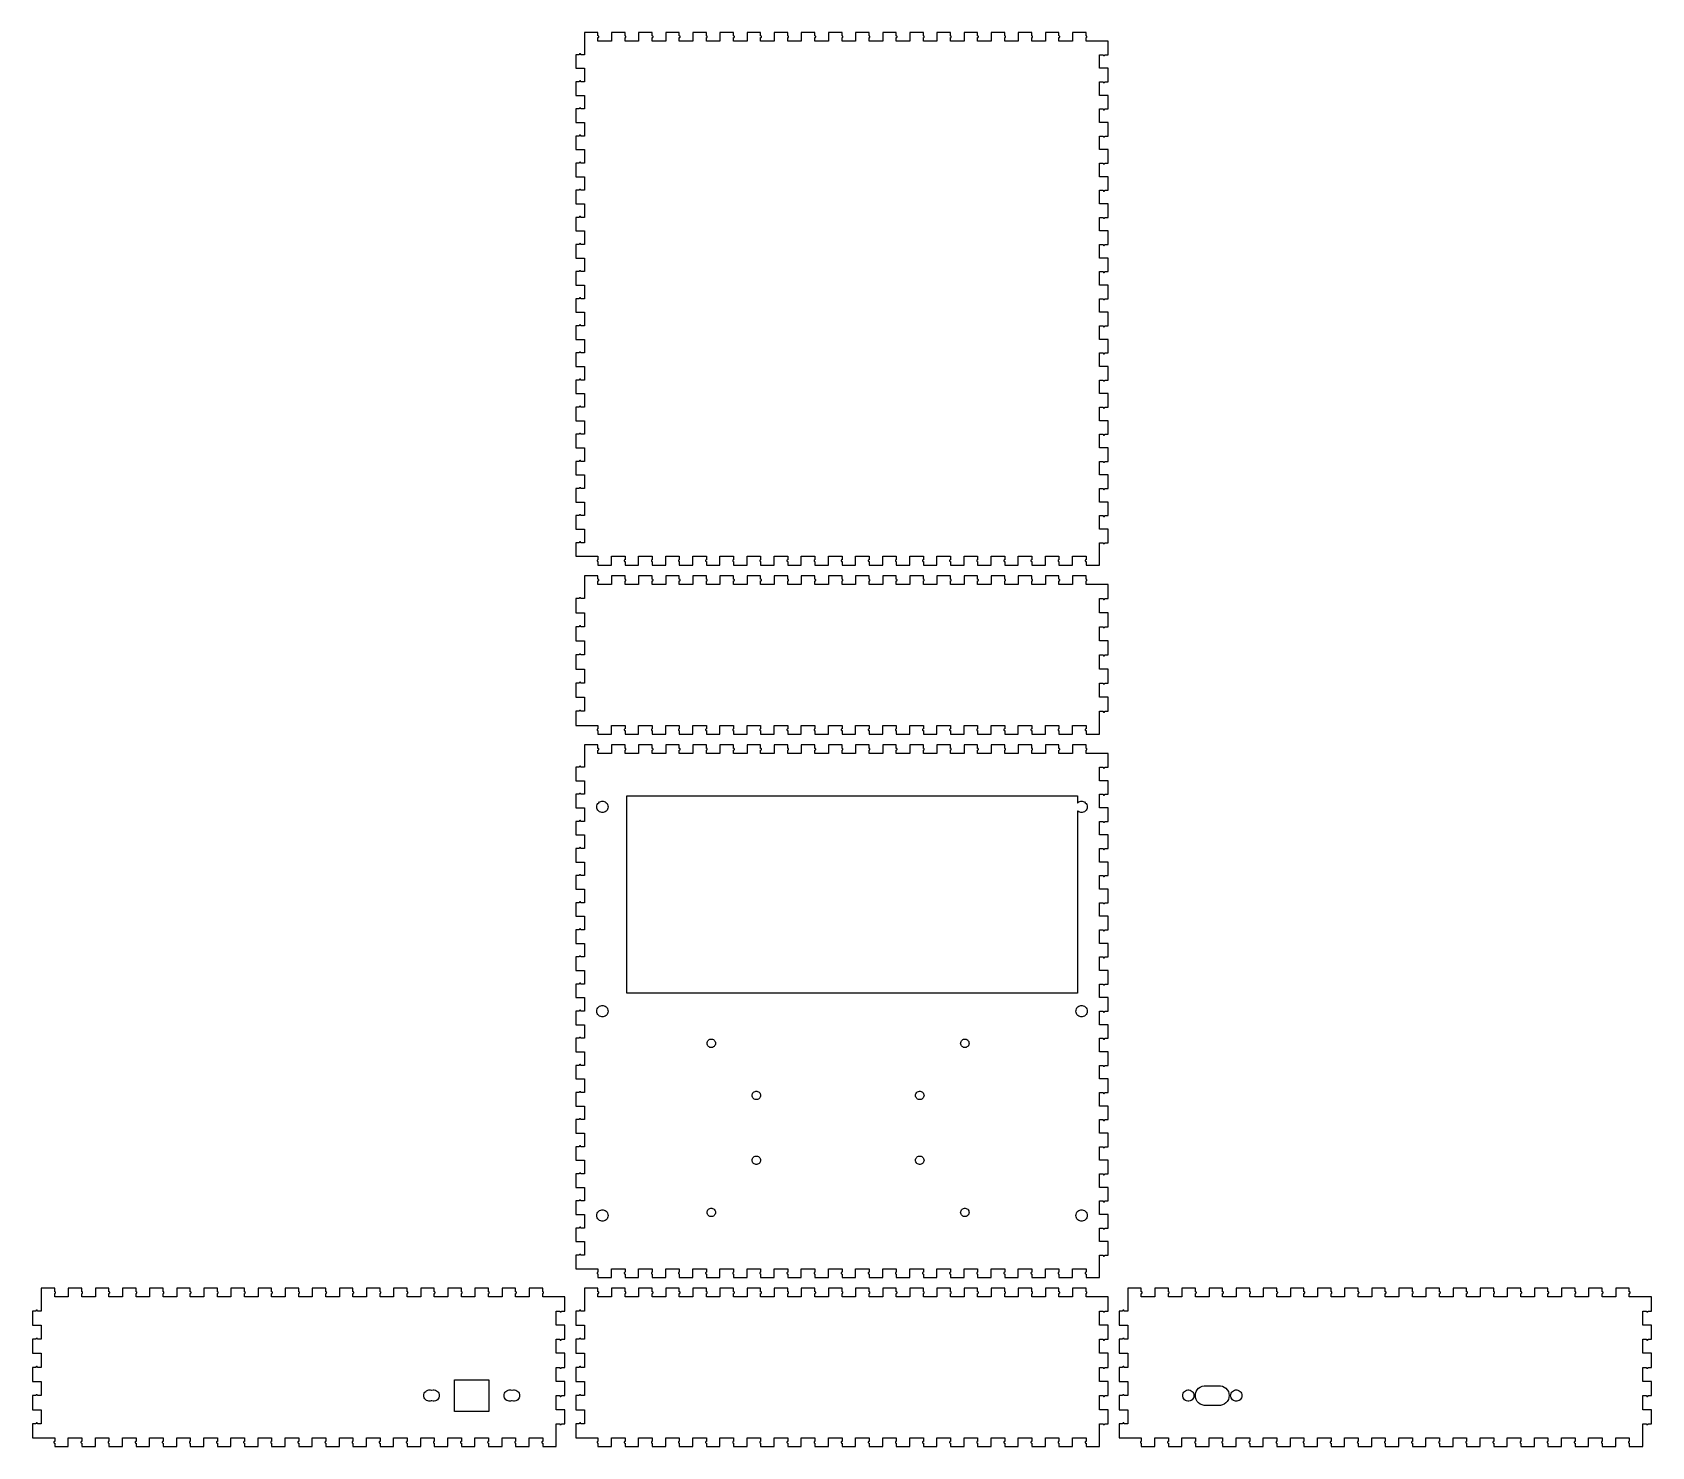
# Model space of a CAD drawing. Header units: metres. Extents: x -196 to 379, y -3 to 499.
import ezdxf

# ---------------------------------------------------------------- set-up
doc = ezdxf.new("R2010")
doc.units = ezdxf.units.M

msp = doc.modelspace()

# ---------------------------------------------------------------- linework, layer by layer
for p, q in [((4.81052, 498.7), (0, 498.7)), ((0, 498.7), (0, 490.789)), ((4.81052, 497.458), (4.81052, 498.7)), ((4.84293, 497.458), (4.81052, 497.458)), ((4.81052, 495.6), (4.81052, 496.842)), ((4.81052, 496.842), (4.84293, 496.842)), ((9.62105, 495.6), (4.81052, 495.6)), ((4.90631, 497.445), (4.84293, 497.458)), ((4.84293, 496.842), (4.90631, 496.855)), ((4.96552, 497.418), (4.90631, 497.445)), ((4.90631, 496.855), (4.96552, 496.882)), ((5.01794, 497.38), (4.96552, 497.418)), ((4.96552, 496.882), (5.01794, 496.92)), ((5.06131, 497.332), (5.01794, 497.38)), ((5.01794, 496.92), (5.06131, 496.968)), ((5.09372, 497.276), (5.06131, 497.332)), ((5.06131, 496.968), (5.09372, 497.024)), ((5.11374, 497.214), (5.09372, 497.276)), ((5.09372, 497.024), (5.11374, 497.086)), ((5.12051, 497.15), (5.11374, 497.214)), ((5.11374, 497.086), (5.12051, 497.15)), ((14.4316, 498.7), (9.62105, 498.7)), ((9.62105, 498.7), (9.62105, 495.6)), ((14.4316, 497.458), (14.4316, 498.7)), ((14.464, 497.458), (14.4316, 497.458)), ((14.4316, 495.6), (14.4316, 496.842)), ((14.4316, 496.842), (14.464, 496.842)), ((19.2421, 495.6), (14.4316, 495.6)), ((14.5274, 497.445), (14.464, 497.458)), ((14.464, 496.842), (14.5274, 496.855)), ((14.5866, 497.418), (14.5274, 497.445)), ((14.5274, 496.855), (14.5866, 496.882)), ((14.639, 497.38), (14.5866, 497.418)), ((14.5866, 496.882), (14.639, 496.92)), ((14.6824, 497.332), (14.639, 497.38)), ((14.639, 496.92), (14.6824, 496.968)), ((14.7148, 497.276), (14.6824, 497.332)), ((14.6824, 496.968), (14.7148, 497.024)), ((14.7348, 497.214), (14.7148, 497.276)), ((14.7148, 497.024), (14.7348, 497.086)), ((14.7416, 497.15), (14.7348, 497.214)), ((14.7348, 497.086), (14.7416, 497.15)), ((24.0526, 498.7), (19.2421, 498.7)), ((19.2421, 498.7), (19.2421, 495.6)), ((24.0526, 497.458), (24.0526, 498.7)), ((24.085, 497.458), (24.0526, 497.458)), ((24.0526, 495.6), (24.0526, 496.842)), ((24.0526, 496.842), (24.085, 496.842)), ((28.8631, 495.6), (24.0526, 495.6)), ((24.1484, 497.445), (24.085, 497.458)), ((24.085, 496.842), (24.1484, 496.855)), ((24.2076, 497.418), (24.1484, 497.445)), ((24.1484, 496.855), (24.2076, 496.882)), ((24.26, 497.38), (24.2076, 497.418)), ((24.2076, 496.882), (24.26, 496.92)), ((24.3034, 497.332), (24.26, 497.38)), ((24.26, 496.92), (24.3034, 496.968)), ((24.3358, 497.276), (24.3034, 497.332)), ((24.3034, 496.968), (24.3358, 497.024)), ((24.3558, 497.214), (24.3358, 497.276)), ((24.3358, 497.024), (24.3558, 497.086)), ((24.3626, 497.15), (24.3558, 497.214)), ((24.3558, 497.086), (24.3626, 497.15)), ((33.6737, 498.7), (28.8631, 498.7)), ((28.8631, 498.7), (28.8631, 495.6)), ((33.6737, 497.458), (33.6737, 498.7)), ((33.7061, 497.458), (33.6737, 497.458)), ((33.6737, 495.6), (33.6737, 496.842)), ((33.6737, 496.842), (33.7061, 496.842)), ((38.4842, 495.6), (33.6737, 495.6)), ((33.7695, 497.445), (33.7061, 497.458)), ((33.7061, 496.842), (33.7695, 496.855)), ((33.8287, 497.418), (33.7695, 497.445)), ((33.7695, 496.855), (33.8287, 496.882)), ((33.8811, 497.38), (33.8287, 497.418)), ((33.8287, 496.882), (33.8811, 496.92)), ((33.9245, 497.332), (33.8811, 497.38)), ((33.8811, 496.92), (33.9245, 496.968)), ((33.9569, 497.276), (33.9245, 497.332)), ((33.9245, 496.968), (33.9569, 497.024)), ((33.9769, 497.214), (33.9569, 497.276)), ((33.9569, 497.024), (33.9769, 497.086)), ((33.9837, 497.15), (33.9769, 497.214)), ((33.9769, 497.086), (33.9837, 497.15)), ((43.2947, 498.7), (38.4842, 498.7)), ((38.4842, 498.7), (38.4842, 495.6)), ((43.2947, 497.458), (43.2947, 498.7)), ((43.3271, 497.458), (43.2947, 497.458)), ((43.2947, 495.6), (43.2947, 496.842)), ((43.2947, 496.842), (43.3271, 496.842)), ((48.1053, 495.6), (43.2947, 495.6)), ((43.3905, 497.445), (43.3271, 497.458)), ((43.3271, 496.842), (43.3905, 496.855)), ((43.4497, 497.418), (43.3905, 497.445)), ((43.3905, 496.855), (43.4497, 496.882)), ((43.5022, 497.38), (43.4497, 497.418)), ((43.4497, 496.882), (43.5022, 496.92)), ((43.5455, 497.332), (43.5022, 497.38)), ((43.5022, 496.92), (43.5455, 496.968)), ((43.5779, 497.276), (43.5455, 497.332)), ((43.5455, 496.968), (43.5779, 497.024)), ((43.5979, 497.214), (43.5779, 497.276)), ((43.5779, 497.024), (43.5979, 497.086)), ((43.6047, 497.15), (43.5979, 497.214)), ((43.5979, 497.086), (43.6047, 497.15)), ((52.9158, 498.7), (48.1053, 498.7)), ((48.1053, 498.7), (48.1053, 495.6)), ((52.9158, 497.458), (52.9158, 498.7)), ((52.9482, 497.458), (52.9158, 497.458)), ((52.9158, 495.6), (52.9158, 496.842)), ((52.9158, 496.842), (52.9482, 496.842)), ((57.7263, 495.6), (52.9158, 495.6)), ((53.0116, 497.445), (52.9482, 497.458)), ((52.9482, 496.842), (53.0116, 496.855)), ((53.0708, 497.418), (53.0116, 497.445)), ((53.0116, 496.855), (53.0708, 496.882)), ((53.1232, 497.38), (53.0708, 497.418)), ((53.0708, 496.882), (53.1232, 496.92)), ((53.1666, 497.332), (53.1232, 497.38)), ((53.1232, 496.92), (53.1666, 496.968)), ((53.199, 497.276), (53.1666, 497.332)), ((53.1666, 496.968), (53.199, 497.024)), ((53.219, 497.214), (53.199, 497.276)), ((53.199, 497.024), (53.219, 497.086)), ((53.2258, 497.15), (53.219, 497.214)), ((53.219, 497.086), (53.2258, 497.15)), ((62.5368, 498.7), (57.7263, 498.7)), ((57.7263, 498.7), (57.7263, 495.6)), ((62.5368, 497.458), (62.5368, 498.7)), ((62.5692, 497.458), (62.5368, 497.458)), ((62.5368, 495.6), (62.5368, 496.842)), ((62.5368, 496.842), (62.5692, 496.842)), ((67.3474, 495.6), (62.5368, 495.6)), ((62.6326, 497.445), (62.5692, 497.458)), ((62.5692, 496.842), (62.6326, 496.855)), ((62.6918, 497.418), (62.6326, 497.445)), ((62.6326, 496.855), (62.6918, 496.882)), ((62.7442, 497.38), (62.6918, 497.418)), ((62.6918, 496.882), (62.7442, 496.92)), ((62.7876, 497.332), (62.7442, 497.38)), ((62.7442, 496.92), (62.7876, 496.968)), ((62.82, 497.276), (62.7876, 497.332)), ((62.7876, 496.968), (62.82, 497.024)), ((62.84, 497.214), (62.82, 497.276)), ((62.82, 497.024), (62.84, 497.086)), ((62.8468, 497.15), (62.84, 497.214)), ((62.84, 497.086), (62.8468, 497.15)), ((72.1579, 498.7), (67.3474, 498.7)), ((67.3474, 498.7), (67.3474, 495.6)), ((72.1579, 497.458), (72.1579, 498.7)), ((72.1903, 497.458), (72.1579, 497.458)), ((72.1579, 495.6), (72.1579, 496.842)), ((72.1579, 496.842), (72.1903, 496.842)), ((76.9684, 495.6), (72.1579, 495.6)), ((72.2537, 497.445), (72.1903, 497.458)), ((72.1903, 496.842), (72.2537, 496.855)), ((72.3129, 497.418), (72.2537, 497.445)), ((72.2537, 496.855), (72.3129, 496.882)), ((72.3653, 497.38), (72.3129, 497.418)), ((72.3129, 496.882), (72.3653, 496.92)), ((72.4087, 497.332), (72.3653, 497.38)), ((72.3653, 496.92), (72.4087, 496.968)), ((72.4411, 497.276), (72.4087, 497.332)), ((72.4087, 496.968), (72.4411, 497.024)), ((72.4611, 497.214), (72.4411, 497.276)), ((72.4411, 497.024), (72.4611, 497.086)), ((72.4679, 497.15), (72.4611, 497.214)), ((72.4611, 497.086), (72.4679, 497.15)), ((81.7789, 498.7), (76.9684, 498.7)), ((76.9684, 498.7), (76.9684, 495.6)), ((81.7789, 497.458), (81.7789, 498.7)), ((81.8113, 497.458), (81.7789, 497.458)), ((81.7789, 495.6), (81.7789, 496.842)), ((81.7789, 496.842), (81.8113, 496.842)), ((86.5895, 495.6), (81.7789, 495.6)), ((81.8747, 497.445), (81.8113, 497.458)), ((81.8113, 496.842), (81.8747, 496.855)), ((81.9339, 497.418), (81.8747, 497.445)), ((81.8747, 496.855), (81.9339, 496.882)), ((81.9864, 497.38), (81.9339, 497.418)), ((81.9339, 496.882), (81.9864, 496.92)), ((82.0297, 497.332), (81.9864, 497.38)), ((81.9864, 496.92), (82.0297, 496.968)), ((82.0621, 497.276), (82.0297, 497.332)), ((82.0297, 496.968), (82.0621, 497.024)), ((82.0822, 497.214), (82.0621, 497.276)), ((82.0621, 497.024), (82.0822, 497.086)), ((82.0889, 497.15), (82.0822, 497.214)), ((82.0822, 497.086), (82.0889, 497.15)), ((91.4, 498.7), (86.5895, 498.7)), ((86.5895, 498.7), (86.5895, 495.6)), ((91.4, 497.458), (91.4, 498.7)), ((91.4324, 497.458), (91.4, 497.458)), ((91.4, 495.6), (91.4, 496.842)), ((91.4, 496.842), (91.4324, 496.842)), ((96.2105, 495.6), (91.4, 495.6)), ((91.4958, 497.445), (91.4324, 497.458)), ((91.4324, 496.842), (91.4958, 496.855)), ((91.555, 497.418), (91.4958, 497.445)), ((91.4958, 496.855), (91.555, 496.882)), ((91.6074, 497.38), (91.555, 497.418)), ((91.555, 496.882), (91.6074, 496.92)), ((91.6508, 497.332), (91.6074, 497.38)), ((91.6074, 496.92), (91.6508, 496.968)), ((91.6832, 497.276), (91.6508, 497.332)), ((91.6508, 496.968), (91.6832, 497.024)), ((91.7032, 497.214), (91.6832, 497.276)), ((91.6832, 497.024), (91.7032, 497.086)), ((91.71, 497.15), (91.7032, 497.214)), ((91.7032, 497.086), (91.71, 497.15)), ((101.021, 498.7), (96.2105, 498.7)), ((96.2105, 498.7), (96.2105, 495.6)), ((101.021, 497.458), (101.021, 498.7)), ((101.053, 497.458), (101.021, 497.458)), ((101.021, 495.6), (101.021, 496.842)), ((101.021, 496.842), (101.053, 496.842)), ((105.832, 495.6), (101.021, 495.6)), ((101.117, 497.445), (101.053, 497.458)), ((101.053, 496.842), (101.117, 496.855)), ((101.176, 497.418), (101.117, 497.445)), ((101.117, 496.855), (101.176, 496.882)), ((101.228, 497.38), (101.176, 497.418)), ((101.176, 496.882), (101.228, 496.92)), ((101.272, 497.332), (101.228, 497.38)), ((101.228, 496.92), (101.272, 496.968)), ((101.304, 497.276), (101.272, 497.332)), ((101.272, 496.968), (101.304, 497.024)), ((101.324, 497.214), (101.304, 497.276)), ((101.304, 497.024), (101.324, 497.086)), ((101.331, 497.15), (101.324, 497.214)), ((101.324, 497.086), (101.331, 497.15)), ((110.642, 498.7), (105.832, 498.7)), ((105.832, 498.7), (105.832, 495.6)), ((110.642, 497.458), (110.642, 498.7)), ((110.674, 497.458), (110.642, 497.458)), ((110.642, 495.6), (110.642, 496.842)), ((110.642, 496.842), (110.674, 496.842)), ((115.453, 495.6), (110.642, 495.6)), ((110.738, 497.445), (110.674, 497.458)), ((110.674, 496.842), (110.738, 496.855)), ((110.797, 497.418), (110.738, 497.445)), ((110.738, 496.855), (110.797, 496.882)), ((110.85, 497.38), (110.797, 497.418)), ((110.797, 496.882), (110.85, 496.92)), ((110.893, 497.332), (110.85, 497.38)), ((110.85, 496.92), (110.893, 496.968)), ((110.925, 497.276), (110.893, 497.332)), ((110.893, 496.968), (110.925, 497.024)), ((110.945, 497.214), (110.925, 497.276)), ((110.925, 497.024), (110.945, 497.086)), ((110.952, 497.15), (110.945, 497.214)), ((110.945, 497.086), (110.952, 497.15)), ((120.263, 498.7), (115.453, 498.7)), ((115.453, 498.7), (115.453, 495.6)), ((120.263, 497.458), (120.263, 498.7)), ((120.296, 497.458), (120.263, 497.458)), ((120.263, 495.6), (120.263, 496.842)), ((120.263, 496.842), (120.296, 496.842)), ((125.074, 495.6), (120.263, 495.6)), ((120.359, 497.445), (120.296, 497.458)), ((120.296, 496.842), (120.359, 496.855)), ((120.418, 497.418), (120.359, 497.445)), ((120.359, 496.855), (120.418, 496.882)), ((120.471, 497.38), (120.418, 497.418)), ((120.418, 496.882), (120.471, 496.92)), ((120.514, 497.332), (120.471, 497.38)), ((120.471, 496.92), (120.514, 496.968)), ((120.546, 497.276), (120.514, 497.332)), ((120.514, 496.968), (120.546, 497.024)), ((120.566, 497.214), (120.546, 497.276)), ((120.546, 497.024), (120.566, 497.086)), ((120.573, 497.15), (120.566, 497.214)), ((120.566, 497.086), (120.573, 497.15)), ((129.884, 498.7), (125.074, 498.7)), ((125.074, 498.7), (125.074, 495.6)), ((129.884, 497.458), (129.884, 498.7)), ((129.917, 497.458), (129.884, 497.458)), ((129.884, 495.6), (129.884, 496.842)), ((129.884, 496.842), (129.917, 496.842)), ((134.695, 495.6), (129.884, 495.6)), ((129.98, 497.445), (129.917, 497.458)), ((129.917, 496.842), (129.98, 496.855)), ((130.039, 497.418), (129.98, 497.445)), ((129.98, 496.855), (130.039, 496.882)), ((130.092, 497.38), (130.039, 497.418)), ((130.039, 496.882), (130.092, 496.92)), ((130.135, 497.332), (130.092, 497.38)), ((130.092, 496.92), (130.135, 496.968)), ((130.167, 497.276), (130.135, 497.332)), ((130.135, 496.968), (130.167, 497.024)), ((130.187, 497.214), (130.167, 497.276)), ((130.167, 497.024), (130.187, 497.086)), ((130.194, 497.15), (130.187, 497.214)), ((130.187, 497.086), (130.194, 497.15)), ((139.505, 498.7), (134.695, 498.7)), ((134.695, 498.7), (134.695, 495.6)), ((139.505, 497.458), (139.505, 498.7)), ((139.538, 497.458), (139.505, 497.458)), ((139.505, 495.6), (139.505, 496.842)), ((139.505, 496.842), (139.538, 496.842)), ((144.316, 495.6), (139.505, 495.6)), ((139.601, 497.445), (139.538, 497.458)), ((139.538, 496.842), (139.601, 496.855)), ((139.66, 497.418), (139.601, 497.445)), ((139.601, 496.855), (139.66, 496.882)), ((139.713, 497.38), (139.66, 497.418)), ((139.66, 496.882), (139.713, 496.92)), ((139.756, 497.332), (139.713, 497.38)), ((139.713, 496.92), (139.756, 496.968)), ((139.788, 497.276), (139.756, 497.332)), ((139.756, 496.968), (139.788, 497.024)), ((139.808, 497.214), (139.788, 497.276)), ((139.788, 497.024), (139.808, 497.086)), ((139.815, 497.15), (139.808, 497.214)), ((139.808, 497.086), (139.815, 497.15)), ((149.126, 498.7), (144.316, 498.7)), ((144.316, 498.7), (144.316, 495.6)), ((149.126, 497.458), (149.126, 498.7)), ((149.159, 497.458), (149.126, 497.458)), ((149.126, 495.6), (149.126, 496.842)), ((149.126, 496.842), (149.159, 496.842)), ((153.937, 495.6), (149.126, 495.6)), ((149.222, 497.445), (149.159, 497.458)), ((149.159, 496.842), (149.222, 496.855)), ((149.281, 497.418), (149.222, 497.445)), ((149.222, 496.855), (149.281, 496.882)), ((149.334, 497.38), (149.281, 497.418)), ((149.281, 496.882), (149.334, 496.92)), ((149.377, 497.332), (149.334, 497.38)), ((149.334, 496.92), (149.377, 496.968)), ((149.41, 497.276), (149.377, 497.332)), ((149.377, 496.968), (149.41, 497.024)), ((149.43, 497.214), (149.41, 497.276)), ((149.41, 497.024), (149.43, 497.086)), ((149.436, 497.15), (149.43, 497.214)), ((149.43, 497.086), (149.436, 497.15)), ((158.747, 498.7), (153.937, 498.7)), ((153.937, 498.7), (153.937, 495.6)), ((158.747, 497.458), (158.747, 498.7)), ((158.78, 497.458), (158.747, 497.458)), ((158.747, 495.6), (158.747, 496.842)), ((158.747, 496.842), (158.78, 496.842)), ((163.558, 495.6), (158.747, 495.6)), ((158.843, 497.445), (158.78, 497.458)), ((158.78, 496.842), (158.843, 496.855)), ((158.902, 497.418), (158.843, 497.445)), ((158.843, 496.855), (158.902, 496.882)), ((158.955, 497.38), (158.902, 497.418)), ((158.902, 496.882), (158.955, 496.92)), ((158.998, 497.332), (158.955, 497.38)), ((158.955, 496.92), (158.998, 496.968)), ((159.031, 497.276), (158.998, 497.332)), ((158.998, 496.968), (159.031, 497.024)), ((159.051, 497.214), (159.031, 497.276)), ((159.031, 497.024), (159.051, 497.086)), ((159.057, 497.15), (159.051, 497.214)), ((159.051, 497.086), (159.057, 497.15)), ((168.368, 498.7), (163.558, 498.7)), ((163.558, 498.7), (163.558, 495.6)), ((168.368, 497.458), (168.368, 498.7)), ((168.401, 497.458), (168.368, 497.458)), ((168.368, 495.6), (168.368, 496.842)), ((168.368, 496.842), (168.401, 496.842)), ((173.179, 495.6), (168.368, 495.6)), ((168.464, 497.445), (168.401, 497.458)), ((168.401, 496.842), (168.464, 496.855)), ((168.523, 497.418), (168.464, 497.445)), ((168.464, 496.855), (168.523, 496.882)), ((168.576, 497.38), (168.523, 497.418)), ((168.523, 496.882), (168.576, 496.92)), ((168.619, 497.332), (168.576, 497.38)), ((168.576, 496.92), (168.619, 496.968)), ((168.652, 497.276), (168.619, 497.332)), ((168.619, 496.968), (168.652, 497.024)), ((168.672, 497.214), (168.652, 497.276)), ((168.652, 497.024), (168.672, 497.086)), ((168.678, 497.15), (168.672, 497.214)), ((168.672, 497.086), (168.678, 497.15)), ((177.989, 498.7), (173.179, 498.7)), ((173.179, 498.7), (173.179, 495.6)), ((177.989, 497.458), (177.989, 498.7)), ((178.022, 497.458), (177.989, 497.458)), ((177.989, 495.6), (177.989, 496.842)), ((177.989, 496.842), (178.022, 496.842)), ((185.9, 495.6), (177.989, 495.6)), ((178.085, 497.445), (178.022, 497.458)), ((178.022, 496.842), (178.085, 496.855)), ((178.144, 497.418), (178.085, 497.445)), ((178.085, 496.855), (178.144, 496.882)), ((178.197, 497.38), (178.144, 497.418)), ((178.144, 496.882), (178.197, 496.92)), ((178.24, 497.332), (178.197, 497.38)), ((178.197, 496.92), (178.24, 496.968)), ((178.273, 497.276), (178.24, 497.332)), ((178.24, 496.968), (178.273, 497.024)), ((178.293, 497.214), (178.273, 497.276)), ((178.273, 497.024), (178.293, 497.086)), ((178.299, 497.15), (178.293, 497.214)), ((178.293, 497.086), (178.299, 497.15)), ((185.9, 490.789), (185.9, 495.6)), ((-1.85829, 490.789), (-3.09999, 490.789)), ((-3.09999, 490.789), (-3.09999, 485.979)), ((-1.84482, 490.885), (-1.85829, 490.822)), ((-1.85829, 490.822), (-1.85829, 490.789)), ((-1.81845, 490.944), (-1.84482, 490.885)), ((-1.78036, 490.997), (-1.81845, 490.944)), ((-1.73219, 491.04), (-1.78036, 490.997)), ((-1.67607, 491.073), (-1.73219, 491.04)), ((-1.61444, 491.093), (-1.67607, 491.073)), ((-1.54999, 491.099), (-1.61444, 491.093)), ((-1.48553, 491.093), (-1.54999, 491.099)), ((-1.4239, 491.073), (-1.48553, 491.093)), ((-1.36777, 491.04), (-1.4239, 491.073)), ((-1.31961, 490.997), (-1.36777, 491.04)), ((-1.28152, 490.944), (-1.31961, 490.997)), ((-1.25516, 490.885), (-1.28152, 490.944)), ((-1.24168, 490.822), (-1.25516, 490.885)), ((-1.24168, 490.789), (-1.24168, 490.822)), ((0, 490.789), (-1.24168, 490.789)), ((182.8, 485.979), (182.8, 490.789)), ((182.8, 490.789), (184.042, 490.789)), ((184.042, 490.789), (184.042, 490.757)), ((184.042, 490.757), (184.055, 490.694)), ((184.055, 490.694), (184.082, 490.634)), ((184.082, 490.634), (184.12, 490.582)), ((184.12, 490.582), (184.168, 490.539)), ((184.168, 490.539), (184.224, 490.506)), ((184.224, 490.506), (184.286, 490.486)), ((184.286, 490.486), (184.35, 490.479)), ((184.35, 490.479), (184.414, 490.486)), ((184.414, 490.486), (184.476, 490.506)), ((184.476, 490.506), (184.532, 490.539)), ((184.532, 490.539), (184.58, 490.582)), ((184.58, 490.582), (184.618, 490.634)), ((184.618, 490.634), (184.645, 490.694)), ((184.645, 490.694), (184.658, 490.757)), ((184.658, 490.757), (184.658, 490.789)), ((184.658, 490.789), (185.9, 490.789)), ((-3.09999, 485.979), (0, 485.979)), ((0, 485.979), (0, 481.168)), ((185.9, 485.979), (182.8, 485.979)), ((185.9, 481.168), (185.9, 485.979)), ((-1.85829, 481.168), (-3.09999, 481.168)), ((-3.09999, 481.168), (-3.09999, 476.358)), ((-1.84482, 481.264), (-1.85829, 481.201)), ((-1.85829, 481.201), (-1.85829, 481.168)), ((-1.81845, 481.323), (-1.84482, 481.264)), ((-1.78036, 481.376), (-1.81845, 481.323)), ((-1.73219, 481.419), (-1.78036, 481.376)), ((-1.67607, 481.452), (-1.73219, 481.419)), ((-1.61444, 481.472), (-1.67607, 481.452)), ((-1.54999, 481.478), (-1.61444, 481.472)), ((-1.48553, 481.472), (-1.54999, 481.478)), ((-1.4239, 481.452), (-1.48553, 481.472)), ((-1.36777, 481.419), (-1.4239, 481.452)), ((-1.31961, 481.376), (-1.36777, 481.419)), ((-1.28152, 481.323), (-1.31961, 481.376)), ((-1.25516, 481.264), (-1.28152, 481.323)), ((-1.24168, 481.201), (-1.25516, 481.264)), ((-1.24168, 481.168), (-1.24168, 481.201)), ((0, 481.168), (-1.24168, 481.168)), ((182.8, 476.358), (182.8, 481.168)), ((182.8, 481.168), (184.042, 481.168)), ((184.042, 481.168), (184.042, 481.136)), ((184.042, 481.136), (184.055, 481.073)), ((184.055, 481.073), (184.082, 481.013)), ((184.082, 481.013), (184.12, 480.961)), ((184.12, 480.961), (184.168, 480.918)), ((184.168, 480.918), (184.224, 480.885)), ((184.224, 480.885), (184.286, 480.865)), ((184.286, 480.865), (184.35, 480.858)), ((184.35, 480.858), (184.414, 480.865)), ((184.414, 480.865), (184.476, 480.885)), ((184.476, 480.885), (184.532, 480.918)), ((184.532, 480.918), (184.58, 480.961)), ((184.58, 480.961), (184.618, 481.013)), ((184.618, 481.013), (184.645, 481.073)), ((184.645, 481.073), (184.658, 481.136)), ((184.658, 481.136), (184.658, 481.168)), ((184.658, 481.168), (185.9, 481.168)), ((-3.09999, 476.358), (0, 476.358)), ((-1.85829, 471.547), (-3.09999, 471.547)), ((-3.09999, 471.547), (-3.09999, 466.737)), ((-1.84482, 471.643), (-1.85829, 471.58)), ((-1.85829, 471.58), (-1.85829, 471.547)), ((-1.81845, 471.702), (-1.84482, 471.643)), ((-1.78036, 471.755), (-1.81845, 471.702)), ((-1.73219, 471.798), (-1.78036, 471.755)), ((-1.67607, 471.831), (-1.73219, 471.798)), ((-1.61444, 471.851), (-1.67607, 471.831)), ((-1.54999, 471.857), (-1.61444, 471.851)), ((-1.48553, 471.851), (-1.54999, 471.857)), ((-1.4239, 471.831), (-1.48553, 471.851)), ((-1.36777, 471.798), (-1.4239, 471.831)), ((-1.31961, 471.755), (-1.36777, 471.798)), ((-1.28152, 471.702), (-1.31961, 471.755)), ((-1.25516, 471.643), (-1.28152, 471.702)), ((-1.24168, 471.58), (-1.25516, 471.643)), ((-1.24168, 471.547), (-1.24168, 471.58)), ((0, 471.547), (-1.24168, 471.547)), ((0, 476.358), (0, 471.547)), ((185.9, 476.358), (182.8, 476.358)), ((182.8, 466.737), (182.8, 471.547)), ((182.8, 471.547), (184.042, 471.547)), ((184.042, 471.547), (184.042, 471.515)), ((184.042, 471.515), (184.055, 471.452)), ((184.055, 471.452), (184.082, 471.392)), ((184.082, 471.392), (184.12, 471.34)), ((184.12, 471.34), (184.168, 471.297)), ((184.168, 471.297), (184.224, 471.264)), ((184.224, 471.264), (184.286, 471.244)), ((184.286, 471.244), (184.35, 471.237)), ((184.35, 471.237), (184.414, 471.244)), ((184.414, 471.244), (184.476, 471.264)), ((184.476, 471.264), (184.532, 471.297)), ((184.532, 471.297), (184.58, 471.34)), ((184.58, 471.34), (184.618, 471.392)), ((184.618, 471.392), (184.645, 471.452)), ((184.645, 471.452), (184.658, 471.515)), ((184.658, 471.515), (184.658, 471.547)), ((184.658, 471.547), (185.9, 471.547)), ((185.9, 471.547), (185.9, 476.358)), ((-3.09999, 466.737), (0, 466.737)), ((0, 466.737), (0, 461.926)), ((185.9, 466.737), (182.8, 466.737)), ((185.9, 461.926), (185.9, 466.737)), ((-1.85829, 461.926), (-3.09999, 461.926)), ((-3.09999, 461.926), (-3.09999, 457.116)), ((-1.84482, 462.022), (-1.85829, 461.959)), ((-1.85829, 461.959), (-1.85829, 461.926)), ((-1.81845, 462.081), (-1.84482, 462.022)), ((-1.78036, 462.134), (-1.81845, 462.081)), ((-1.73219, 462.177), (-1.78036, 462.134)), ((-1.67607, 462.209), (-1.73219, 462.177)), ((-1.61444, 462.23), (-1.67607, 462.209)), ((-1.54999, 462.236), (-1.61444, 462.23)), ((-1.48553, 462.23), (-1.54999, 462.236)), ((-1.4239, 462.209), (-1.48553, 462.23)), ((-1.36777, 462.177), (-1.4239, 462.209)), ((-1.31961, 462.134), (-1.36777, 462.177)), ((-1.28152, 462.081), (-1.31961, 462.134)), ((-1.25516, 462.022), (-1.28152, 462.081)), ((-1.24168, 461.959), (-1.25516, 462.022)), ((-1.24168, 461.926), (-1.24168, 461.959)), ((0, 461.926), (-1.24168, 461.926)), ((182.8, 457.116), (182.8, 461.926)), ((182.8, 461.926), (184.042, 461.926)), ((184.042, 461.926), (184.042, 461.894)), ((184.042, 461.894), (184.055, 461.831)), ((184.055, 461.831), (184.082, 461.771)), ((184.082, 461.771), (184.12, 461.719)), ((184.12, 461.719), (184.168, 461.676)), ((184.168, 461.676), (184.224, 461.643)), ((184.224, 461.643), (184.286, 461.623)), ((184.286, 461.623), (184.35, 461.616)), ((184.35, 461.616), (184.414, 461.623)), ((184.414, 461.623), (184.476, 461.643)), ((184.476, 461.643), (184.532, 461.676)), ((184.532, 461.676), (184.58, 461.719)), ((184.58, 461.719), (184.618, 461.771)), ((184.618, 461.771), (184.645, 461.831)), ((184.645, 461.831), (184.658, 461.894)), ((184.658, 461.894), (184.658, 461.926)), ((184.658, 461.926), (185.9, 461.926)), ((-3.09999, 457.116), (0, 457.116)), ((0, 457.116), (0, 452.305)), ((185.9, 457.116), (182.8, 457.116)), ((185.9, 452.305), (185.9, 457.116)), ((-1.85829, 452.305), (-3.09999, 452.305)), ((-3.09999, 452.305), (-3.09999, 447.495)), ((-1.84482, 452.401), (-1.85829, 452.338)), ((-1.85829, 452.338), (-1.85829, 452.305)), ((-1.81845, 452.46), (-1.84482, 452.401)), ((-1.78036, 452.513), (-1.81845, 452.46)), ((-1.73219, 452.556), (-1.78036, 452.513)), ((-1.67607, 452.588), (-1.73219, 452.556)), ((-1.61444, 452.608), (-1.67607, 452.588)), ((-1.54999, 452.615), (-1.61444, 452.608)), ((-1.48553, 452.608), (-1.54999, 452.615)), ((-1.4239, 452.588), (-1.48553, 452.608)), ((-1.36777, 452.556), (-1.4239, 452.588)), ((-1.31961, 452.513), (-1.36777, 452.556)), ((-1.28152, 452.46), (-1.31961, 452.513)), ((-1.25516, 452.401), (-1.28152, 452.46)), ((-1.24168, 452.338), (-1.25516, 452.401)), ((-1.24168, 452.305), (-1.24168, 452.338)), ((0, 452.305), (-1.24168, 452.305)), ((182.8, 447.495), (182.8, 452.305)), ((182.8, 452.305), (184.042, 452.305)), ((184.042, 452.305), (184.042, 452.273)), ((184.042, 452.273), (184.055, 452.209)), ((184.055, 452.209), (184.082, 452.15)), ((184.082, 452.15), (184.12, 452.098)), ((184.12, 452.098), (184.168, 452.054)), ((184.168, 452.054), (184.224, 452.022)), ((184.224, 452.022), (184.286, 452.002)), ((184.286, 452.002), (184.35, 451.995)), ((184.35, 451.995), (184.414, 452.002)), ((184.414, 452.002), (184.476, 452.022)), ((184.476, 452.022), (184.532, 452.054)), ((184.532, 452.054), (184.58, 452.098)), ((184.58, 452.098), (184.618, 452.15)), ((184.618, 452.15), (184.645, 452.209)), ((184.645, 452.209), (184.658, 452.273)), ((184.658, 452.273), (184.658, 452.305)), ((184.658, 452.305), (185.9, 452.305)), ((-3.09999, 447.495), (0, 447.495)), ((-1.85829, 442.684), (-3.09999, 442.684)), ((-3.09999, 442.684), (-3.09999, 437.874)), ((-1.84482, 442.78), (-1.85829, 442.717)), ((-1.85829, 442.717), (-1.85829, 442.684)), ((-1.81845, 442.839), (-1.84482, 442.78)), ((-1.78036, 442.892), (-1.81845, 442.839)), ((-1.73219, 442.935), (-1.78036, 442.892)), ((-1.67607, 442.967), (-1.73219, 442.935)), ((-1.61444, 442.987), (-1.67607, 442.967)), ((-1.54999, 442.994), (-1.61444, 442.987)), ((-1.48553, 442.987), (-1.54999, 442.994)), ((-1.4239, 442.967), (-1.48553, 442.987)), ((-1.36777, 442.935), (-1.4239, 442.967)), ((-1.31961, 442.892), (-1.36777, 442.935)), ((-1.28152, 442.839), (-1.31961, 442.892)), ((-1.25516, 442.78), (-1.28152, 442.839)), ((-1.24168, 442.717), (-1.25516, 442.78)), ((-1.24168, 442.684), (-1.24168, 442.717)), ((0, 442.684), (-1.24168, 442.684)), ((0, 447.495), (0, 442.684)), ((185.9, 447.495), (182.8, 447.495)), ((182.8, 437.874), (182.8, 442.684)), ((182.8, 442.684), (184.042, 442.684)), ((184.042, 442.684), (184.042, 442.652)), ((184.042, 442.652), (184.055, 442.588)), ((184.055, 442.588), (184.082, 442.529)), ((184.082, 442.529), (184.12, 442.477)), ((184.12, 442.477), (184.168, 442.433)), ((184.532, 442.433), (184.58, 442.477)), ((184.58, 442.477), (184.618, 442.529)), ((184.618, 442.529), (184.645, 442.588)), ((184.645, 442.588), (184.658, 442.652)), ((184.658, 442.652), (184.658, 442.684)), ((184.658, 442.684), (185.9, 442.684)), ((185.9, 442.684), (185.9, 447.495)), ((-3.09999, 437.874), (0, 437.874)), ((0, 437.874), (0, 433.063)), ((185.9, 437.874), (182.8, 437.874)), ((184.168, 442.433), (184.224, 442.401)), ((184.224, 442.401), (184.286, 442.381)), ((184.286, 442.381), (184.35, 442.374)), ((184.35, 442.374), (184.414, 442.381)), ((184.414, 442.381), (184.476, 442.401)), ((184.476, 442.401), (184.532, 442.433)), ((185.9, 433.063), (185.9, 437.874)), ((-1.85829, 433.063), (-3.09999, 433.063)), ((-3.09999, 433.063), (-3.09999, 428.253)), ((-1.84482, 433.159), (-1.85829, 433.096)), ((-1.85829, 433.096), (-1.85829, 433.063)), ((-1.81845, 433.218), (-1.84482, 433.159)), ((-1.78036, 433.271), (-1.81845, 433.218)), ((-1.73219, 433.314), (-1.78036, 433.271)), ((-1.67607, 433.346), (-1.73219, 433.314)), ((-1.61444, 433.366), (-1.67607, 433.346)), ((-1.54999, 433.373), (-1.61444, 433.366)), ((-1.48553, 433.366), (-1.54999, 433.373)), ((-1.4239, 433.346), (-1.48553, 433.366)), ((-1.36777, 433.314), (-1.4239, 433.346)), ((-1.31961, 433.271), (-1.36777, 433.314)), ((-1.28152, 433.218), (-1.31961, 433.271)), ((-1.25516, 433.159), (-1.28152, 433.218)), ((-1.24168, 433.096), (-1.25516, 433.159)), ((-1.24168, 433.063), (-1.24168, 433.096)), ((0, 433.063), (-1.24168, 433.063)), ((182.8, 428.253), (182.8, 433.063)), ((182.8, 433.063), (184.042, 433.063)), ((184.042, 433.063), (184.042, 433.031)), ((184.042, 433.031), (184.055, 432.967)), ((184.055, 432.967), (184.082, 432.908)), ((184.082, 432.908), (184.12, 432.856)), ((184.12, 432.856), (184.168, 432.812)), ((184.168, 432.812), (184.224, 432.78)), ((184.224, 432.78), (184.286, 432.76)), ((184.286, 432.76), (184.35, 432.753)), ((184.35, 432.753), (184.414, 432.76)), ((184.414, 432.76), (184.476, 432.78)), ((184.476, 432.78), (184.532, 432.812)), ((184.532, 432.812), (184.58, 432.856)), ((184.58, 432.856), (184.618, 432.908)), ((184.618, 432.908), (184.645, 432.967)), ((184.645, 432.967), (184.658, 433.031)), ((184.658, 433.031), (184.658, 433.063)), ((184.658, 433.063), (185.9, 433.063)), ((-3.09999, 428.253), (0, 428.253)), ((0, 428.253), (0, 423.442)), ((185.9, 428.253), (182.8, 428.253)), ((185.9, 423.442), (185.9, 428.253)), ((-1.85829, 423.442), (-3.09999, 423.442)), ((-3.09999, 423.442), (-3.09999, 418.632)), ((-1.84482, 423.538), (-1.85829, 423.474)), ((-1.85829, 423.474), (-1.85829, 423.442)), ((-1.81845, 423.597), (-1.84482, 423.538)), ((-1.78036, 423.65), (-1.81845, 423.597)), ((-1.73219, 423.693), (-1.78036, 423.65)), ((-1.67607, 423.725), (-1.73219, 423.693)), ((-1.61444, 423.745), (-1.67607, 423.725)), ((-1.54999, 423.752), (-1.61444, 423.745)), ((-1.48553, 423.745), (-1.54999, 423.752)), ((-1.4239, 423.725), (-1.48553, 423.745)), ((-1.36777, 423.693), (-1.4239, 423.725)), ((-1.31961, 423.65), (-1.36777, 423.693)), ((-1.28152, 423.597), (-1.31961, 423.65)), ((-1.25516, 423.538), (-1.28152, 423.597)), ((-1.24168, 423.474), (-1.25516, 423.538)), ((-1.24168, 423.442), (-1.24168, 423.474)), ((0, 423.442), (-1.24168, 423.442)), ((182.8, 418.632), (182.8, 423.442)), ((182.8, 423.442), (184.042, 423.442)), ((184.042, 423.442), (184.042, 423.41)), ((184.042, 423.41), (184.055, 423.346)), ((184.055, 423.346), (184.082, 423.287)), ((184.082, 423.287), (184.12, 423.235)), ((184.12, 423.235), (184.168, 423.191)), ((184.168, 423.191), (184.224, 423.159)), ((184.224, 423.159), (184.286, 423.139)), ((184.286, 423.139), (184.35, 423.132)), ((184.35, 423.132), (184.414, 423.139)), ((184.414, 423.139), (184.476, 423.159)), ((184.476, 423.159), (184.532, 423.191)), ((184.532, 423.191), (184.58, 423.235)), ((184.58, 423.235), (184.618, 423.287)), ((184.618, 423.287), (184.645, 423.346)), ((184.645, 423.346), (184.658, 423.41)), ((184.658, 423.41), (184.658, 423.442)), ((184.658, 423.442), (185.9, 423.442)), ((-3.09999, 418.632), (0, 418.632)), ((-1.85829, 413.821), (-3.09999, 413.821)), ((-3.09999, 413.821), (-3.09999, 409.011)), ((-1.84482, 413.917), (-1.85829, 413.853)), ((-1.85829, 413.853), (-1.85829, 413.821)), ((-1.81845, 413.976), (-1.84482, 413.917)), ((-1.78036, 414.028), (-1.81845, 413.976)), ((-1.73219, 414.072), (-1.78036, 414.028)), ((-1.67607, 414.104), (-1.73219, 414.072)), ((-1.61444, 414.124), (-1.67607, 414.104)), ((-1.54999, 414.131), (-1.61444, 414.124)), ((-1.48553, 414.124), (-1.54999, 414.131)), ((-1.4239, 414.104), (-1.48553, 414.124)), ((-1.36777, 414.072), (-1.4239, 414.104)), ((-1.31961, 414.028), (-1.36777, 414.072)), ((-1.28152, 413.976), (-1.31961, 414.028)), ((-1.25516, 413.917), (-1.28152, 413.976)), ((-1.24168, 413.853), (-1.25516, 413.917)), ((-1.24168, 413.821), (-1.24168, 413.853)), ((0, 413.821), (-1.24168, 413.821)), ((0, 418.632), (0, 413.821)), ((185.9, 418.632), (182.8, 418.632)), ((182.8, 409.011), (182.8, 413.821)), ((182.8, 413.821), (184.042, 413.821)), ((184.042, 413.821), (184.042, 413.789)), ((184.042, 413.789), (184.055, 413.725)), ((184.055, 413.725), (184.082, 413.666)), ((184.618, 413.666), (184.645, 413.725)), ((184.645, 413.725), (184.658, 413.789)), ((184.658, 413.789), (184.658, 413.821)), ((184.658, 413.821), (185.9, 413.821)), ((185.9, 413.821), (185.9, 418.632)), ((-3.09999, 409.011), (0, 409.011)), ((0, 409.011), (0, 404.2)), ((185.9, 409.011), (182.8, 409.011)), ((184.082, 413.666), (184.12, 413.614)), ((184.12, 413.614), (184.168, 413.57)), ((184.168, 413.57), (184.224, 413.538)), ((184.224, 413.538), (184.286, 413.518)), ((184.286, 413.518), (184.35, 413.511)), ((184.35, 413.511), (184.414, 413.518)), ((184.414, 413.518), (184.476, 413.538)), ((184.476, 413.538), (184.532, 413.57)), ((184.532, 413.57), (184.58, 413.614)), ((184.58, 413.614), (184.618, 413.666)), ((185.9, 404.2), (185.9, 409.011)), ((-1.85829, 404.2), (-3.09999, 404.2)), ((-3.09999, 404.2), (-3.09999, 399.389)), ((-1.84482, 404.296), (-1.85829, 404.232)), ((-1.85829, 404.232), (-1.85829, 404.2)), ((-1.81845, 404.355), (-1.84482, 404.296)), ((-1.78036, 404.407), (-1.81845, 404.355)), ((-1.73219, 404.451), (-1.78036, 404.407)), ((-1.67607, 404.483), (-1.73219, 404.451)), ((-1.61444, 404.503), (-1.67607, 404.483)), ((-1.54999, 404.51), (-1.61444, 404.503)), ((-1.48553, 404.503), (-1.54999, 404.51)), ((-1.4239, 404.483), (-1.48553, 404.503)), ((-1.36777, 404.451), (-1.4239, 404.483)), ((-1.31961, 404.407), (-1.36777, 404.451)), ((-1.28152, 404.355), (-1.31961, 404.407)), ((-1.25516, 404.296), (-1.28152, 404.355)), ((-1.24168, 404.232), (-1.25516, 404.296)), ((-1.24168, 404.2), (-1.24168, 404.232)), ((0, 404.2), (-1.24168, 404.2)), ((182.8, 399.389), (182.8, 404.2)), ((182.8, 404.2), (184.042, 404.2)), ((184.042, 404.2), (184.042, 404.168)), ((184.042, 404.168), (184.055, 404.104)), ((184.055, 404.104), (184.082, 404.045)), ((184.082, 404.045), (184.12, 403.993)), ((184.12, 403.993), (184.168, 403.949)), ((184.168, 403.949), (184.224, 403.917)), ((184.224, 403.917), (184.286, 403.897)), ((184.286, 403.897), (184.35, 403.89)), ((184.35, 403.89), (184.414, 403.897)), ((184.414, 403.897), (184.476, 403.917)), ((184.476, 403.917), (184.532, 403.949)), ((184.532, 403.949), (184.58, 403.993)), ((184.58, 403.993), (184.618, 404.045)), ((184.618, 404.045), (184.645, 404.104)), ((184.645, 404.104), (184.658, 404.168)), ((184.658, 404.168), (184.658, 404.2)), ((184.658, 404.2), (185.9, 404.2)), ((-3.09999, 399.389), (0, 399.389)), ((0, 399.389), (0, 394.579)), ((185.9, 399.389), (182.8, 399.389)), ((185.9, 394.579), (185.9, 399.389)), ((-1.85829, 394.579), (-3.09999, 394.579)), ((-3.09999, 394.579), (-3.09999, 389.768)), ((-1.84482, 394.675), (-1.85829, 394.611)), ((-1.85829, 394.611), (-1.85829, 394.579)), ((-1.81845, 394.734), (-1.84482, 394.675)), ((-1.78036, 394.786), (-1.81845, 394.734)), ((-1.73219, 394.83), (-1.78036, 394.786)), ((-1.67607, 394.862), (-1.73219, 394.83)), ((-1.61444, 394.882), (-1.67607, 394.862)), ((-1.54999, 394.889), (-1.61444, 394.882)), ((-1.48553, 394.882), (-1.54999, 394.889)), ((-1.4239, 394.862), (-1.48553, 394.882)), ((-1.36777, 394.83), (-1.4239, 394.862)), ((-1.31961, 394.786), (-1.36777, 394.83)), ((-1.28152, 394.734), (-1.31961, 394.786)), ((-1.25516, 394.675), (-1.28152, 394.734)), ((-1.24168, 394.611), (-1.25516, 394.675)), ((-1.24168, 394.579), (-1.24168, 394.611)), ((0, 394.579), (-1.24168, 394.579)), ((182.8, 389.768), (182.8, 394.579)), ((182.8, 394.579), (184.042, 394.579)), ((184.042, 394.579), (184.042, 394.547)), ((184.042, 394.547), (184.055, 394.483)), ((184.055, 394.483), (184.082, 394.424)), ((184.082, 394.424), (184.12, 394.372)), ((184.12, 394.372), (184.168, 394.328)), ((184.168, 394.328), (184.224, 394.296)), ((184.224, 394.296), (184.286, 394.276)), ((184.286, 394.276), (184.35, 394.269)), ((184.35, 394.269), (184.414, 394.276)), ((184.414, 394.276), (184.476, 394.296)), ((184.476, 394.296), (184.532, 394.328)), ((184.532, 394.328), (184.58, 394.372)), ((184.58, 394.372), (184.618, 394.424)), ((184.618, 394.424), (184.645, 394.483)), ((184.645, 394.483), (184.658, 394.547)), ((184.658, 394.547), (184.658, 394.579)), ((184.658, 394.579), (185.9, 394.579)), ((-3.09999, 389.768), (0, 389.768)), ((-1.84482, 385.054), (-1.85829, 384.99)), ((-1.85829, 384.99), (-1.85829, 384.958)), ((-1.81845, 385.113), (-1.84482, 385.054)), ((-1.78036, 385.165), (-1.81845, 385.113)), ((-1.73219, 385.209), (-1.78036, 385.165)), ((-1.67607, 385.241), (-1.73219, 385.209)), ((-1.61444, 385.261), (-1.67607, 385.241)), ((-1.54999, 385.268), (-1.61444, 385.261)), ((-1.48553, 385.261), (-1.54999, 385.268)), ((-1.4239, 385.241), (-1.48553, 385.261)), ((-1.36777, 385.209), (-1.4239, 385.241)), ((-1.31961, 385.165), (-1.36777, 385.209)), ((-1.28152, 385.113), (-1.31961, 385.165)), ((-1.25516, 385.054), (-1.28152, 385.113)), ((-1.24168, 384.99), (-1.25516, 385.054)), ((-1.24168, 384.958), (-1.24168, 384.99)), ((0, 389.768), (0, 384.958)), ((185.9, 389.768), (182.8, 389.768)), ((185.9, 384.958), (185.9, 389.768)), ((-1.85829, 384.958), (-3.09999, 384.958)), ((-3.09999, 384.958), (-3.09999, 380.147)), ((-3.09999, 380.147), (0, 380.147)), ((0, 384.958), (-1.24168, 384.958)), ((0, 380.147), (0, 375.337)), ((182.8, 380.147), (182.8, 384.958)), ((182.8, 384.958), (184.042, 384.958)), ((185.9, 380.147), (182.8, 380.147)), ((184.042, 384.958), (184.042, 384.925)), ((184.042, 384.925), (184.055, 384.862)), ((184.055, 384.862), (184.082, 384.803)), ((184.082, 384.803), (184.12, 384.75)), ((184.12, 384.75), (184.168, 384.707)), ((184.168, 384.707), (184.224, 384.675)), ((184.224, 384.675), (184.286, 384.655)), ((184.286, 384.655), (184.35, 384.648)), ((184.35, 384.648), (184.414, 384.655)), ((184.414, 384.655), (184.476, 384.675)), ((184.476, 384.675), (184.532, 384.707)), ((184.532, 384.707), (184.58, 384.75)), ((184.58, 384.75), (184.618, 384.803)), ((184.618, 384.803), (184.645, 384.862)), ((184.645, 384.862), (184.658, 384.925)), ((184.658, 384.925), (184.658, 384.958)), ((184.658, 384.958), (185.9, 384.958)), ((185.9, 375.337), (185.9, 380.147)), ((-1.85829, 375.337), (-3.09999, 375.337)), ((-3.09999, 375.337), (-3.09999, 370.526)), ((-1.84482, 375.433), (-1.85829, 375.369)), ((-1.85829, 375.369), (-1.85829, 375.337)), ((-1.81845, 375.492), (-1.84482, 375.433)), ((-1.78036, 375.544), (-1.81845, 375.492)), ((-1.73219, 375.588), (-1.78036, 375.544)), ((-1.67607, 375.62), (-1.73219, 375.588)), ((-1.61444, 375.64), (-1.67607, 375.62)), ((-1.54999, 375.647), (-1.61444, 375.64)), ((-1.48553, 375.64), (-1.54999, 375.647)), ((-1.4239, 375.62), (-1.48553, 375.64)), ((-1.36777, 375.588), (-1.4239, 375.62)), ((-1.31961, 375.544), (-1.36777, 375.588)), ((-1.28152, 375.492), (-1.31961, 375.544)), ((-1.25516, 375.433), (-1.28152, 375.492)), ((-1.24168, 375.369), (-1.25516, 375.433)), ((-1.24168, 375.337), (-1.24168, 375.369)), ((0, 375.337), (-1.24168, 375.337)), ((182.8, 370.526), (182.8, 375.337)), ((182.8, 375.337), (184.042, 375.337)), ((184.042, 375.337), (184.042, 375.304)), ((184.042, 375.304), (184.055, 375.241)), ((184.055, 375.241), (184.082, 375.182)), ((184.082, 375.182), (184.12, 375.129)), ((184.12, 375.129), (184.168, 375.086)), ((184.168, 375.086), (184.224, 375.054)), ((184.224, 375.054), (184.286, 375.034)), ((184.286, 375.034), (184.35, 375.027)), ((184.35, 375.027), (184.414, 375.034)), ((184.414, 375.034), (184.476, 375.054)), ((184.476, 375.054), (184.532, 375.086)), ((184.532, 375.086), (184.58, 375.129)), ((184.58, 375.129), (184.618, 375.182)), ((184.618, 375.182), (184.645, 375.241)), ((184.645, 375.241), (184.658, 375.304)), ((184.658, 375.304), (184.658, 375.337)), ((184.658, 375.337), (185.9, 375.337)), ((-3.09999, 370.526), (0, 370.526)), ((0, 370.526), (0, 365.716)), ((185.9, 370.526), (182.8, 370.526)), ((185.9, 365.716), (185.9, 370.526)), ((-1.85829, 365.716), (-3.09999, 365.716)), ((-3.09999, 365.716), (-3.09999, 360.905)), ((-1.84482, 365.812), (-1.85829, 365.748)), ((-1.85829, 365.748), (-1.85829, 365.716)), ((-1.81845, 365.871), (-1.84482, 365.812)), ((-1.78036, 365.923), (-1.81845, 365.871)), ((-1.73219, 365.967), (-1.78036, 365.923)), ((-1.67607, 365.999), (-1.73219, 365.967)), ((-1.61444, 366.019), (-1.67607, 365.999)), ((-1.54999, 366.026), (-1.61444, 366.019)), ((-1.48553, 366.019), (-1.54999, 366.026)), ((-1.4239, 365.999), (-1.48553, 366.019)), ((-1.36777, 365.967), (-1.4239, 365.999)), ((-1.31961, 365.923), (-1.36777, 365.967)), ((-1.28152, 365.871), (-1.31961, 365.923)), ((-1.25516, 365.812), (-1.28152, 365.871)), ((-1.24168, 365.748), (-1.25516, 365.812)), ((-1.24168, 365.716), (-1.24168, 365.748)), ((0, 365.716), (-1.24168, 365.716)), ((182.8, 360.905), (182.8, 365.716)), ((182.8, 365.716), (184.042, 365.716)), ((184.042, 365.716), (184.042, 365.683)), ((184.042, 365.683), (184.055, 365.62)), ((184.055, 365.62), (184.082, 365.561)), ((184.082, 365.561), (184.12, 365.508)), ((184.12, 365.508), (184.168, 365.465)), ((184.168, 365.465), (184.224, 365.433)), ((184.224, 365.433), (184.286, 365.413)), ((184.286, 365.413), (184.35, 365.406)), ((184.35, 365.406), (184.414, 365.413)), ((184.414, 365.413), (184.476, 365.433)), ((184.476, 365.433), (184.532, 365.465)), ((184.532, 365.465), (184.58, 365.508)), ((184.58, 365.508), (184.618, 365.561)), ((184.618, 365.561), (184.645, 365.62)), ((184.645, 365.62), (184.658, 365.683)), ((184.658, 365.683), (184.658, 365.716)), ((184.658, 365.716), (185.9, 365.716)), ((-3.09999, 360.905), (0, 360.905)), ((-1.78036, 356.302), (-1.81845, 356.25)), ((-1.73219, 356.346), (-1.78036, 356.302)), ((-1.67607, 356.378), (-1.73219, 356.346)), ((-1.61444, 356.398), (-1.67607, 356.378)), ((-1.54999, 356.405), (-1.61444, 356.398)), ((-1.48553, 356.398), (-1.54999, 356.405)), ((-1.4239, 356.378), (-1.48553, 356.398)), ((-1.36777, 356.346), (-1.4239, 356.378)), ((-1.31961, 356.302), (-1.36777, 356.346)), ((-1.28152, 356.25), (-1.31961, 356.302)), ((0, 360.905), (0, 356.095)), ((185.9, 360.905), (182.8, 360.905)), ((185.9, 356.095), (185.9, 360.905)), ((-1.85829, 356.095), (-3.09999, 356.095)), ((-3.09999, 356.095), (-3.09999, 351.284)), ((-3.09999, 351.284), (0, 351.284)), ((-1.84482, 356.191), (-1.85829, 356.127)), ((-1.85829, 356.127), (-1.85829, 356.095)), ((-1.81845, 356.25), (-1.84482, 356.191)), ((-1.25516, 356.191), (-1.28152, 356.25)), ((-1.24168, 356.127), (-1.25516, 356.191)), ((-1.24168, 356.095), (-1.24168, 356.127)), ((0, 356.095), (-1.24168, 356.095)), ((0, 351.284), (0, 346.474)), ((182.8, 351.284), (182.8, 356.095)), ((182.8, 356.095), (184.042, 356.095)), ((185.9, 351.284), (182.8, 351.284)), ((184.042, 356.095), (184.042, 356.062)), ((184.042, 356.062), (184.055, 355.999)), ((184.055, 355.999), (184.082, 355.94)), ((184.082, 355.94), (184.12, 355.887)), ((184.12, 355.887), (184.168, 355.844)), ((184.168, 355.844), (184.224, 355.812)), ((184.224, 355.812), (184.286, 355.792)), ((184.286, 355.792), (184.35, 355.785)), ((184.35, 355.785), (184.414, 355.792)), ((184.414, 355.792), (184.476, 355.812)), ((184.476, 355.812), (184.532, 355.844)), ((184.532, 355.844), (184.58, 355.887)), ((184.58, 355.887), (184.618, 355.94)), ((184.618, 355.94), (184.645, 355.999)), ((184.645, 355.999), (184.658, 356.062)), ((184.658, 356.062), (184.658, 356.095)), ((184.658, 356.095), (185.9, 356.095)), ((185.9, 346.474), (185.9, 351.284)), ((-1.85829, 346.474), (-3.09999, 346.474)), ((-3.09999, 346.474), (-3.09999, 341.663)), ((-1.84482, 346.569), (-1.85829, 346.506)), ((-1.85829, 346.506), (-1.85829, 346.474)), ((-1.81845, 346.629), (-1.84482, 346.569)), ((-1.78036, 346.681), (-1.81845, 346.629)), ((-1.73219, 346.724), (-1.78036, 346.681)), ((-1.67607, 346.757), (-1.73219, 346.724)), ((-1.61444, 346.777), (-1.67607, 346.757)), ((-1.54999, 346.784), (-1.61444, 346.777)), ((-1.48553, 346.777), (-1.54999, 346.784)), ((-1.4239, 346.757), (-1.48553, 346.777)), ((-1.36777, 346.724), (-1.4239, 346.757)), ((-1.31961, 346.681), (-1.36777, 346.724)), ((-1.28152, 346.629), (-1.31961, 346.681)), ((-1.25516, 346.569), (-1.28152, 346.629)), ((-1.24168, 346.506), (-1.25516, 346.569)), ((-1.24168, 346.474), (-1.24168, 346.506)), ((0, 346.474), (-1.24168, 346.474)), ((182.8, 341.663), (182.8, 346.474)), ((182.8, 346.474), (184.042, 346.474)), ((184.042, 346.474), (184.042, 346.441)), ((184.042, 346.441), (184.055, 346.378)), ((184.055, 346.378), (184.082, 346.319)), ((184.082, 346.319), (184.12, 346.266)), ((184.12, 346.266), (184.168, 346.223)), ((184.168, 346.223), (184.224, 346.19)), ((184.224, 346.19), (184.286, 346.17)), ((184.286, 346.17), (184.35, 346.164)), ((184.35, 346.164), (184.414, 346.17)), ((184.414, 346.17), (184.476, 346.19)), ((184.476, 346.19), (184.532, 346.223)), ((184.532, 346.223), (184.58, 346.266)), ((184.58, 346.266), (184.618, 346.319)), ((184.618, 346.319), (184.645, 346.378)), ((184.645, 346.378), (184.658, 346.441)), ((184.658, 346.441), (184.658, 346.474)), ((184.658, 346.474), (185.9, 346.474)), ((-3.09999, 341.663), (0, 341.663)), ((0, 341.663), (0, 336.853)), ((185.9, 341.663), (182.8, 341.663)), ((185.9, 336.853), (185.9, 341.663)), ((-1.85829, 336.853), (-3.09999, 336.853)), ((-3.09999, 336.853), (-3.09999, 332.042)), ((-1.84482, 336.948), (-1.85829, 336.885)), ((-1.85829, 336.885), (-1.85829, 336.853)), ((-1.81845, 337.008), (-1.84482, 336.948)), ((-1.78036, 337.06), (-1.81845, 337.008)), ((-1.73219, 337.103), (-1.78036, 337.06)), ((-1.67607, 337.136), (-1.73219, 337.103)), ((-1.61444, 337.156), (-1.67607, 337.136)), ((-1.54999, 337.163), (-1.61444, 337.156)), ((-1.48553, 337.156), (-1.54999, 337.163)), ((-1.4239, 337.136), (-1.48553, 337.156)), ((-1.36777, 337.103), (-1.4239, 337.136)), ((-1.31961, 337.06), (-1.36777, 337.103)), ((-1.28152, 337.008), (-1.31961, 337.06)), ((-1.25516, 336.948), (-1.28152, 337.008)), ((-1.24168, 336.885), (-1.25516, 336.948)), ((-1.24168, 336.853), (-1.24168, 336.885)), ((0, 336.853), (-1.24168, 336.853)), ((182.8, 332.042), (182.8, 336.853)), ((182.8, 336.853), (184.042, 336.853)), ((184.042, 336.853), (184.042, 336.82)), ((184.042, 336.82), (184.055, 336.757)), ((184.055, 336.757), (184.082, 336.698)), ((184.082, 336.698), (184.12, 336.645)), ((184.12, 336.645), (184.168, 336.602)), ((184.168, 336.602), (184.224, 336.569)), ((184.224, 336.569), (184.286, 336.549)), ((184.286, 336.549), (184.35, 336.543)), ((184.35, 336.543), (184.414, 336.549)), ((184.414, 336.549), (184.476, 336.569)), ((184.476, 336.569), (184.532, 336.602)), ((184.532, 336.602), (184.58, 336.645)), ((184.58, 336.645), (184.618, 336.698)), ((184.618, 336.698), (184.645, 336.757)), ((184.645, 336.757), (184.658, 336.82)), ((184.658, 336.82), (184.658, 336.853)), ((184.658, 336.853), (185.9, 336.853)), ((-3.09999, 332.042), (0, 332.042)), ((-1.61444, 327.535), (-1.67607, 327.515)), ((-1.54999, 327.542), (-1.61444, 327.535)), ((-1.48553, 327.535), (-1.54999, 327.542)), ((-1.4239, 327.515), (-1.48553, 327.535)), ((0, 332.042), (0, 327.232)), ((185.9, 332.042), (182.8, 332.042)), ((185.9, 327.232), (185.9, 332.042)), ((-1.85829, 327.232), (-3.09999, 327.232)), ((-3.09999, 327.232), (-3.09999, 322.421)), ((-3.09999, 322.421), (0, 322.421)), ((-1.84482, 327.327), (-1.85829, 327.264)), ((-1.85829, 327.264), (-1.85829, 327.232)), ((-1.81845, 327.387), (-1.84482, 327.327)), ((-1.78036, 327.439), (-1.81845, 327.387)), ((-1.73219, 327.482), (-1.78036, 327.439)), ((-1.67607, 327.515), (-1.73219, 327.482)), ((-1.36777, 327.482), (-1.4239, 327.515)), ((-1.31961, 327.439), (-1.36777, 327.482)), ((-1.28152, 327.387), (-1.31961, 327.439)), ((-1.25516, 327.327), (-1.28152, 327.387)), ((-1.24168, 327.264), (-1.25516, 327.327)), ((-1.24168, 327.232), (-1.24168, 327.264)), ((0, 327.232), (-1.24168, 327.232)), ((0, 322.421), (0, 317.611)), ((182.8, 322.421), (182.8, 327.232)), ((182.8, 327.232), (184.042, 327.232)), ((185.9, 322.421), (182.8, 322.421)), ((184.042, 327.232), (184.042, 327.199)), ((184.042, 327.199), (184.055, 327.136)), ((184.055, 327.136), (184.082, 327.077)), ((184.082, 327.077), (184.12, 327.024)), ((184.12, 327.024), (184.168, 326.981)), ((184.168, 326.981), (184.224, 326.948)), ((184.224, 326.948), (184.286, 326.928)), ((184.286, 326.928), (184.35, 326.922)), ((184.35, 326.922), (184.414, 326.928)), ((184.414, 326.928), (184.476, 326.948)), ((184.476, 326.948), (184.532, 326.981)), ((184.532, 326.981), (184.58, 327.024)), ((184.58, 327.024), (184.618, 327.077)), ((184.618, 327.077), (184.645, 327.136)), ((184.645, 327.136), (184.658, 327.199)), ((184.658, 327.199), (184.658, 327.232)), ((184.658, 327.232), (185.9, 327.232)), ((185.9, 317.611), (185.9, 322.421)), ((-1.85829, 317.611), (-3.09999, 317.611)), ((-3.09999, 317.611), (-3.09999, 312.8)), ((-1.84482, 317.706), (-1.85829, 317.643)), ((-1.85829, 317.643), (-1.85829, 317.611)), ((-1.81845, 317.766), (-1.84482, 317.706)), ((-1.78036, 317.818), (-1.81845, 317.766)), ((-1.73219, 317.861), (-1.78036, 317.818)), ((-1.67607, 317.894), (-1.73219, 317.861)), ((-1.61444, 317.914), (-1.67607, 317.894)), ((-1.54999, 317.921), (-1.61444, 317.914)), ((-1.48553, 317.914), (-1.54999, 317.921)), ((-1.4239, 317.894), (-1.48553, 317.914)), ((-1.36777, 317.861), (-1.4239, 317.894)), ((-1.31961, 317.818), (-1.36777, 317.861)), ((-1.28152, 317.766), (-1.31961, 317.818)), ((-1.25516, 317.706), (-1.28152, 317.766)), ((-1.24168, 317.643), (-1.25516, 317.706)), ((-1.24168, 317.611), (-1.24168, 317.643)), ((0, 317.611), (-1.24168, 317.611)), ((182.8, 309.7), (182.8, 317.611)), ((182.8, 317.611), (184.042, 317.611)), ((184.042, 317.611), (184.042, 317.578)), ((184.042, 317.578), (184.055, 317.515)), ((184.055, 317.515), (184.082, 317.456)), ((184.082, 317.456), (184.12, 317.403)), ((184.12, 317.403), (184.168, 317.36)), ((184.168, 317.36), (184.224, 317.327)), ((184.224, 317.327), (184.286, 317.307)), ((184.286, 317.307), (184.35, 317.301)), ((184.35, 317.301), (184.414, 317.307)), ((184.414, 317.307), (184.476, 317.327)), ((184.476, 317.327), (184.532, 317.36)), ((184.532, 317.36), (184.58, 317.403)), ((184.58, 317.403), (184.618, 317.456)), ((184.618, 317.456), (184.645, 317.515)), ((184.645, 317.515), (184.658, 317.578)), ((184.658, 317.578), (184.658, 317.611)), ((184.658, 317.611), (185.9, 317.611)), ((-3.09999, 312.8), (4.81053, 312.8)), ((4.50731, 311.314), (4.50053, 311.25)), ((4.50053, 311.25), (4.50731, 311.186)), ((4.52733, 311.376), (4.50731, 311.314)), ((4.50731, 311.186), (4.52733, 311.124)), ((4.55974, 311.432), (4.52733, 311.376)), ((4.52733, 311.124), (4.55974, 311.068)), ((4.6031, 311.48), (4.55974, 311.432)), ((4.55974, 311.068), (4.6031, 311.02)), ((4.65553, 311.518), (4.6031, 311.48)), ((4.6031, 311.02), (4.65553, 310.982)), ((4.71474, 311.545), (4.65553, 311.518)), ((4.65553, 310.982), (4.71474, 310.955)), ((4.77812, 311.558), (4.71474, 311.545)), ((4.71474, 310.955), (4.77812, 310.942)), ((4.81053, 311.558), (4.77812, 311.558)), ((4.77812, 310.942), (4.81053, 310.942)), ((4.81053, 312.8), (4.81053, 311.558)), ((4.81053, 310.942), (4.81053, 309.7)), ((9.62105, 312.8), (14.4316, 312.8)), ((9.62105, 309.7), (9.62105, 312.8)), ((14.1284, 311.314), (14.1216, 311.25)), ((14.1216, 311.25), (14.1284, 311.186)), ((14.1484, 311.376), (14.1284, 311.314)), ((14.1284, 311.186), (14.1484, 311.124)), ((14.1808, 311.432), (14.1484, 311.376)), ((14.1484, 311.124), (14.1808, 311.068)), ((14.2242, 311.48), (14.1808, 311.432)), ((14.1808, 311.068), (14.2242, 311.02)), ((14.2766, 311.518), (14.2242, 311.48)), ((14.2242, 311.02), (14.2766, 310.982)), ((14.3358, 311.545), (14.2766, 311.518)), ((14.2766, 310.982), (14.3358, 310.955)), ((14.3992, 311.558), (14.3358, 311.545)), ((14.3358, 310.955), (14.3992, 310.942)), ((14.4316, 311.558), (14.3992, 311.558)), ((14.3992, 310.942), (14.4316, 310.942)), ((14.4316, 312.8), (14.4316, 311.558)), ((14.4316, 310.942), (14.4316, 309.7)), ((19.2421, 309.7), (19.2421, 312.8)), ((19.2421, 312.8), (24.0526, 312.8)), ((23.7494, 311.314), (23.7426, 311.25)), ((23.7426, 311.25), (23.7494, 311.186)), ((23.7694, 311.376), (23.7494, 311.314)), ((23.7494, 311.186), (23.7694, 311.124)), ((23.8018, 311.432), (23.7694, 311.376)), ((23.7694, 311.124), (23.8018, 311.068)), ((23.8452, 311.48), (23.8018, 311.432)), ((23.8018, 311.068), (23.8452, 311.02)), ((23.8976, 311.518), (23.8452, 311.48)), ((23.8452, 311.02), (23.8976, 310.982)), ((23.9568, 311.545), (23.8976, 311.518)), ((23.8976, 310.982), (23.9568, 310.955)), ((24.0202, 311.558), (23.9568, 311.545)), ((23.9568, 310.955), (24.0202, 310.942)), ((24.0526, 311.558), (24.0202, 311.558)), ((24.0202, 310.942), (24.0526, 310.942)), ((24.0526, 312.8), (24.0526, 311.558)), ((24.0526, 310.942), (24.0526, 309.7)), ((28.8632, 309.7), (28.8632, 312.8)), ((28.8632, 312.8), (33.6737, 312.8)), ((33.3705, 311.314), (33.3637, 311.25)), ((33.3637, 311.25), (33.3705, 311.186)), ((33.3905, 311.376), (33.3705, 311.314)), ((33.3705, 311.186), (33.3905, 311.124)), ((33.4229, 311.432), (33.3905, 311.376)), ((33.3905, 311.124), (33.4229, 311.068)), ((33.4663, 311.48), (33.4229, 311.432)), ((33.4229, 311.068), (33.4663, 311.02)), ((33.5187, 311.518), (33.4663, 311.48)), ((33.4663, 311.02), (33.5187, 310.982)), ((33.5779, 311.545), (33.5187, 311.518)), ((33.5187, 310.982), (33.5779, 310.955)), ((33.6413, 311.558), (33.5779, 311.545)), ((33.5779, 310.955), (33.6413, 310.942)), ((33.6737, 311.558), (33.6413, 311.558)), ((33.6413, 310.942), (33.6737, 310.942)), ((33.6737, 312.8), (33.6737, 311.558)), ((33.6737, 310.942), (33.6737, 309.7)), ((38.4842, 309.7), (38.4842, 312.8)), ((38.4842, 312.8), (43.2947, 312.8)), ((42.9915, 311.314), (42.9847, 311.25)), ((42.9847, 311.25), (42.9915, 311.186)), ((43.0115, 311.376), (42.9915, 311.314)), ((42.9915, 311.186), (43.0115, 311.124)), ((43.0439, 311.432), (43.0115, 311.376)), ((43.0115, 311.124), (43.0439, 311.068)), ((43.0873, 311.48), (43.0439, 311.432)), ((43.0439, 311.068), (43.0873, 311.02)), ((43.1397, 311.518), (43.0873, 311.48)), ((43.0873, 311.02), (43.1397, 310.982)), ((43.1989, 311.545), (43.1397, 311.518)), ((43.1397, 310.982), (43.1989, 310.955)), ((43.2623, 311.558), (43.1989, 311.545)), ((43.1989, 310.955), (43.2623, 310.942)), ((43.2947, 311.558), (43.2623, 311.558)), ((43.2623, 310.942), (43.2947, 310.942)), ((43.2947, 312.8), (43.2947, 311.558)), ((43.2947, 310.942), (43.2947, 309.7)), ((48.1053, 309.7), (48.1053, 312.8)), ((48.1053, 312.8), (52.9158, 312.8)), ((52.6126, 311.314), (52.6058, 311.25)), ((52.6058, 311.25), (52.6126, 311.186)), ((52.6326, 311.376), (52.6126, 311.314)), ((52.6126, 311.186), (52.6326, 311.124)), ((52.665, 311.432), (52.6326, 311.376)), ((52.6326, 311.124), (52.665, 311.068)), ((52.7084, 311.48), (52.665, 311.432)), ((52.665, 311.068), (52.7084, 311.02)), ((52.7608, 311.518), (52.7084, 311.48)), ((52.7084, 311.02), (52.7608, 310.982)), ((52.82, 311.545), (52.7608, 311.518)), ((52.7608, 310.982), (52.82, 310.955)), ((52.8834, 311.558), (52.82, 311.545)), ((52.82, 310.955), (52.8834, 310.942)), ((52.9158, 311.558), (52.8834, 311.558)), ((52.8834, 310.942), (52.9158, 310.942)), ((52.9158, 312.8), (52.9158, 311.558)), ((52.9158, 310.942), (52.9158, 309.7)), ((57.7263, 309.7), (57.7263, 312.8)), ((57.7263, 312.8), (62.5368, 312.8)), ((62.2336, 311.314), (62.2269, 311.25)), ((62.2269, 311.25), (62.2336, 311.186)), ((62.2536, 311.376), (62.2336, 311.314)), ((62.2336, 311.186), (62.2536, 311.124)), ((62.2861, 311.432), (62.2536, 311.376)), ((62.2536, 311.124), (62.2861, 311.068)), ((62.3294, 311.48), (62.2861, 311.432)), ((62.2861, 311.068), (62.3294, 311.02)), ((62.3819, 311.518), (62.3294, 311.48)), ((62.3294, 311.02), (62.3819, 310.982)), ((62.4411, 311.545), (62.3819, 311.518)), ((62.3819, 310.982), (62.4411, 310.955)), ((62.5044, 311.558), (62.4411, 311.545)), ((62.4411, 310.955), (62.5044, 310.942)), ((62.5368, 311.558), (62.5044, 311.558)), ((62.5044, 310.942), (62.5368, 310.942)), ((62.5368, 312.8), (62.5368, 311.558)), ((62.5368, 310.942), (62.5368, 309.7)), ((67.3474, 309.7), (67.3474, 312.8)), ((67.3474, 312.8), (72.1579, 312.8)), ((71.8547, 311.314), (71.8479, 311.25)), ((71.8479, 311.25), (71.8547, 311.186)), ((71.8747, 311.376), (71.8547, 311.314)), ((71.8547, 311.186), (71.8747, 311.124)), ((71.9071, 311.432), (71.8747, 311.376)), ((71.8747, 311.124), (71.9071, 311.068)), ((71.9505, 311.48), (71.9071, 311.432)), ((71.9071, 311.068), (71.9505, 311.02)), ((72.0029, 311.518), (71.9505, 311.48)), ((71.9505, 311.02), (72.0029, 310.982)), ((72.0621, 311.545), (72.0029, 311.518)), ((72.0029, 310.982), (72.0621, 310.955)), ((72.1255, 311.558), (72.0621, 311.545)), ((72.0621, 310.955), (72.1255, 310.942)), ((72.1579, 311.558), (72.1255, 311.558)), ((72.1255, 310.942), (72.1579, 310.942)), ((72.1579, 312.8), (72.1579, 311.558)), ((72.1579, 310.942), (72.1579, 309.7)), ((76.9684, 309.7), (76.9684, 312.8)), ((76.9684, 312.8), (81.7789, 312.8)), ((81.4757, 311.314), (81.4689, 311.25)), ((81.4689, 311.25), (81.4757, 311.186)), ((81.4957, 311.376), (81.4757, 311.314)), ((81.4757, 311.186), (81.4957, 311.124)), ((81.5282, 311.432), (81.4957, 311.376)), ((81.4957, 311.124), (81.5282, 311.068)), ((81.5715, 311.48), (81.5282, 311.432)), ((81.5282, 311.068), (81.5715, 311.02)), ((81.6239, 311.518), (81.5715, 311.48)), ((81.5715, 311.02), (81.6239, 310.982)), ((81.6832, 311.545), (81.6239, 311.518)), ((81.6239, 310.982), (81.6832, 310.955)), ((81.7465, 311.558), (81.6832, 311.545)), ((81.6832, 310.955), (81.7465, 310.942)), ((81.7789, 311.558), (81.7465, 311.558)), ((81.7465, 310.942), (81.7789, 310.942)), ((81.7789, 312.8), (81.7789, 311.558)), ((81.7789, 310.942), (81.7789, 309.7)), ((86.5895, 309.7), (86.5895, 312.8)), ((86.5895, 312.8), (91.4, 312.8)), ((91.0968, 311.314), (91.09, 311.25)), ((91.09, 311.25), (91.0968, 311.186)), ((91.1168, 311.376), (91.0968, 311.314)), ((91.0968, 311.186), (91.1168, 311.124)), ((91.1492, 311.432), (91.1168, 311.376)), ((91.1168, 311.124), (91.1492, 311.068)), ((91.1926, 311.48), (91.1492, 311.432)), ((91.1492, 311.068), (91.1926, 311.02)), ((91.245, 311.518), (91.1926, 311.48)), ((91.1926, 311.02), (91.245, 310.982)), ((91.3042, 311.545), (91.245, 311.518)), ((91.245, 310.982), (91.3042, 310.955)), ((91.3676, 311.558), (91.3042, 311.545)), ((91.3042, 310.955), (91.3676, 310.942)), ((91.4, 311.558), (91.3676, 311.558)), ((91.3676, 310.942), (91.4, 310.942)), ((91.4, 312.8), (91.4, 311.558)), ((91.4, 310.942), (91.4, 309.7)), ((96.2105, 309.7), (96.2105, 312.8)), ((96.2105, 312.8), (101.021, 312.8)), ((100.718, 311.314), (100.711, 311.25)), ((100.711, 311.25), (100.718, 311.186)), ((100.738, 311.376), (100.718, 311.314)), ((100.718, 311.186), (100.738, 311.124)), ((100.77, 311.432), (100.738, 311.376)), ((100.738, 311.124), (100.77, 311.068)), ((100.814, 311.48), (100.77, 311.432)), ((100.77, 311.068), (100.814, 311.02)), ((100.866, 311.518), (100.814, 311.48)), ((100.814, 311.02), (100.866, 310.982)), ((100.925, 311.545), (100.866, 311.518)), ((100.866, 310.982), (100.925, 310.955)), ((100.989, 311.558), (100.925, 311.545)), ((100.925, 310.955), (100.989, 310.942)), ((101.021, 311.558), (100.989, 311.558)), ((100.989, 310.942), (101.021, 310.942)), ((101.021, 312.8), (101.021, 311.558)), ((101.021, 310.942), (101.021, 309.7)), ((105.832, 309.7), (105.832, 312.8)), ((105.832, 312.8), (110.642, 312.8)), ((110.339, 311.314), (110.332, 311.25)), ((110.332, 311.25), (110.339, 311.186)), ((110.359, 311.376), (110.339, 311.314)), ((110.339, 311.186), (110.359, 311.124)), ((110.391, 311.432), (110.359, 311.376)), ((110.359, 311.124), (110.391, 311.068)), ((110.435, 311.48), (110.391, 311.432)), ((110.391, 311.068), (110.435, 311.02)), ((110.487, 311.518), (110.435, 311.48)), ((110.435, 311.02), (110.487, 310.982)), ((110.546, 311.545), (110.487, 311.518)), ((110.487, 310.982), (110.546, 310.955)), ((110.61, 311.558), (110.546, 311.545)), ((110.546, 310.955), (110.61, 310.942)), ((110.642, 311.558), (110.61, 311.558)), ((110.61, 310.942), (110.642, 310.942)), ((110.642, 312.8), (110.642, 311.558)), ((110.642, 310.942), (110.642, 309.7)), ((115.453, 309.7), (115.453, 312.8)), ((115.453, 312.8), (120.263, 312.8)), ((119.96, 311.314), (119.953, 311.25)), ((119.953, 311.25), (119.96, 311.186)), ((119.98, 311.376), (119.96, 311.314)), ((119.96, 311.186), (119.98, 311.124)), ((120.012, 311.432), (119.98, 311.376)), ((119.98, 311.124), (120.012, 311.068)), ((120.056, 311.48), (120.012, 311.432)), ((120.012, 311.068), (120.056, 311.02)), ((120.108, 311.518), (120.056, 311.48)), ((120.056, 311.02), (120.108, 310.982)), ((120.167, 311.545), (120.108, 311.518)), ((120.108, 310.982), (120.167, 310.955)), ((120.231, 311.558), (120.167, 311.545)), ((120.167, 310.955), (120.231, 310.942)), ((120.263, 311.558), (120.231, 311.558)), ((120.231, 310.942), (120.263, 310.942)), ((120.263, 312.8), (120.263, 311.558)), ((120.263, 310.942), (120.263, 309.7)), ((125.074, 309.7), (125.074, 312.8)), ((125.074, 312.8), (129.884, 312.8)), ((129.581, 311.314), (129.574, 311.25)), ((129.574, 311.25), (129.581, 311.186)), ((129.601, 311.376), (129.581, 311.314)), ((129.581, 311.186), (129.601, 311.124)), ((129.633, 311.432), (129.601, 311.376)), ((129.601, 311.124), (129.633, 311.068)), ((129.677, 311.48), (129.633, 311.432)), ((129.633, 311.068), (129.677, 311.02)), ((129.729, 311.518), (129.677, 311.48)), ((129.677, 311.02), (129.729, 310.982)), ((129.788, 311.545), (129.729, 311.518)), ((129.729, 310.982), (129.788, 310.955)), ((129.852, 311.558), (129.788, 311.545)), ((129.788, 310.955), (129.852, 310.942)), ((129.884, 311.558), (129.852, 311.558)), ((129.852, 310.942), (129.884, 310.942)), ((129.884, 312.8), (129.884, 311.558)), ((129.884, 310.942), (129.884, 309.7)), ((134.695, 309.7), (134.695, 312.8)), ((134.695, 312.8), (139.505, 312.8)), ((139.202, 311.314), (139.195, 311.25)), ((139.195, 311.25), (139.202, 311.186)), ((139.222, 311.376), (139.202, 311.314)), ((139.202, 311.186), (139.222, 311.124)), ((139.254, 311.432), (139.222, 311.376)), ((139.222, 311.124), (139.254, 311.068)), ((139.298, 311.48), (139.254, 311.432)), ((139.254, 311.068), (139.298, 311.02)), ((139.35, 311.518), (139.298, 311.48)), ((139.298, 311.02), (139.35, 310.982)), ((139.409, 311.545), (139.35, 311.518)), ((139.35, 310.982), (139.409, 310.955)), ((139.473, 311.558), (139.409, 311.545)), ((139.409, 310.955), (139.473, 310.942)), ((139.505, 311.558), (139.473, 311.558)), ((139.473, 310.942), (139.505, 310.942)), ((139.505, 312.8), (139.505, 311.558)), ((139.505, 310.942), (139.505, 309.7)), ((144.316, 309.7), (144.316, 312.8)), ((144.316, 312.8), (149.126, 312.8)), ((148.823, 311.314), (148.816, 311.25)), ((148.816, 311.25), (148.823, 311.186)), ((148.843, 311.376), (148.823, 311.314)), ((148.823, 311.186), (148.843, 311.124)), ((148.876, 311.432), (148.843, 311.376)), ((148.843, 311.124), (148.876, 311.068)), ((148.919, 311.48), (148.876, 311.432)), ((148.876, 311.068), (148.919, 311.02)), ((148.971, 311.518), (148.919, 311.48)), ((148.919, 311.02), (148.971, 310.982)), ((149.031, 311.545), (148.971, 311.518)), ((148.971, 310.982), (149.031, 310.955)), ((149.094, 311.558), (149.031, 311.545)), ((149.031, 310.955), (149.094, 310.942)), ((149.126, 311.558), (149.094, 311.558)), ((149.094, 310.942), (149.126, 310.942)), ((149.126, 312.8), (149.126, 311.558)), ((149.126, 310.942), (149.126, 309.7)), ((153.937, 309.7), (153.937, 312.8)), ((153.937, 312.8), (158.747, 312.8)), ((158.444, 311.314), (158.437, 311.25)), ((158.437, 311.25), (158.444, 311.186)), ((158.464, 311.376), (158.444, 311.314)), ((158.444, 311.186), (158.464, 311.124)), ((158.497, 311.432), (158.464, 311.376)), ((158.464, 311.124), (158.497, 311.068)), ((158.54, 311.48), (158.497, 311.432)), ((158.497, 311.068), (158.54, 311.02)), ((158.592, 311.518), (158.54, 311.48)), ((158.54, 311.02), (158.592, 310.982)), ((158.652, 311.545), (158.592, 311.518)), ((158.592, 310.982), (158.652, 310.955)), ((158.715, 311.558), (158.652, 311.545)), ((158.652, 310.955), (158.715, 310.942)), ((158.747, 311.558), (158.715, 311.558)), ((158.715, 310.942), (158.747, 310.942)), ((158.747, 312.8), (158.747, 311.558)), ((158.747, 310.942), (158.747, 309.7)), ((163.558, 309.7), (163.558, 312.8)), ((163.558, 312.8), (168.368, 312.8)), ((168.065, 311.314), (168.058, 311.25)), ((168.058, 311.25), (168.065, 311.186)), ((168.085, 311.376), (168.065, 311.314)), ((168.065, 311.186), (168.085, 311.124)), ((168.118, 311.432), (168.085, 311.376)), ((168.085, 311.124), (168.118, 311.068)), ((168.161, 311.48), (168.118, 311.432)), ((168.118, 311.068), (168.161, 311.02)), ((168.213, 311.518), (168.161, 311.48)), ((168.161, 311.02), (168.213, 310.982)), ((168.273, 311.545), (168.213, 311.518)), ((168.213, 310.982), (168.273, 310.955)), ((168.336, 311.558), (168.273, 311.545)), ((168.273, 310.955), (168.336, 310.942)), ((168.368, 311.558), (168.336, 311.558)), ((168.336, 310.942), (168.368, 310.942)), ((168.368, 312.8), (168.368, 311.558)), ((168.368, 310.942), (168.368, 309.7)), ((173.179, 309.7), (173.179, 312.8)), ((173.179, 312.8), (177.989, 312.8)), ((177.686, 311.314), (177.679, 311.25)), ((177.679, 311.25), (177.686, 311.186)), ((177.706, 311.376), (177.686, 311.314)), ((177.686, 311.186), (177.706, 311.124)), ((177.739, 311.432), (177.706, 311.376)), ((177.706, 311.124), (177.739, 311.068)), ((177.782, 311.48), (177.739, 311.432)), ((177.739, 311.068), (177.782, 311.02)), ((177.834, 311.518), (177.782, 311.48)), ((177.782, 311.02), (177.834, 310.982)), ((177.894, 311.545), (177.834, 311.518)), ((177.834, 310.982), (177.894, 310.955)), ((177.957, 311.558), (177.894, 311.545)), ((177.894, 310.955), (177.957, 310.942)), ((177.989, 311.558), (177.957, 311.558)), ((177.957, 310.942), (177.989, 310.942)), ((177.989, 312.8), (177.989, 311.558)), ((177.989, 310.942), (177.989, 309.7)), ((4.81052, 305.9), (0, 305.9)), ((0, 305.9), (0, 297.8)), ((4.81052, 304.658), (4.81052, 305.9)), ((4.84293, 304.658), (4.81052, 304.658)), ((4.81053, 309.7), (9.62105, 309.7)), ((4.90631, 304.645), (4.84293, 304.658)), ((4.96552, 304.618), (4.90631, 304.645)), ((5.01794, 304.58), (4.96552, 304.618)), ((5.06131, 304.532), (5.01794, 304.58)), ((14.4316, 305.9), (9.62105, 305.9)), ((9.62105, 305.9), (9.62105, 302.8)), ((14.4316, 309.7), (19.2421, 309.7)), ((14.4316, 304.658), (14.4316, 305.9)), ((14.464, 304.658), (14.4316, 304.658)), ((14.5274, 304.645), (14.464, 304.658)), ((14.5866, 304.618), (14.5274, 304.645)), ((14.639, 304.58), (14.5866, 304.618)), ((14.6824, 304.532), (14.639, 304.58)), ((24.0526, 305.9), (19.2421, 305.9)), ((19.2421, 305.9), (19.2421, 302.8)), ((24.0526, 309.7), (28.8632, 309.7)), ((24.0526, 304.658), (24.0526, 305.9)), ((24.085, 304.658), (24.0526, 304.658)), ((24.1484, 304.645), (24.085, 304.658)), ((24.2076, 304.618), (24.1484, 304.645)), ((24.26, 304.58), (24.2076, 304.618)), ((24.3034, 304.532), (24.26, 304.58)), ((33.6737, 305.9), (28.8631, 305.9)), ((28.8631, 305.9), (28.8631, 302.8)), ((33.6737, 309.7), (38.4842, 309.7)), ((33.6737, 304.658), (33.6737, 305.9)), ((33.7061, 304.658), (33.6737, 304.658)), ((33.7695, 304.645), (33.7061, 304.658)), ((33.8287, 304.618), (33.7695, 304.645)), ((33.8811, 304.58), (33.8287, 304.618)), ((33.9245, 304.532), (33.8811, 304.58)), ((43.2947, 305.9), (38.4842, 305.9)), ((38.4842, 305.9), (38.4842, 302.8)), ((43.2947, 309.7), (48.1053, 309.7)), ((43.2947, 304.658), (43.2947, 305.9)), ((43.3271, 304.658), (43.2947, 304.658)), ((43.3905, 304.645), (43.3271, 304.658)), ((43.4497, 304.618), (43.3905, 304.645)), ((43.5022, 304.58), (43.4497, 304.618)), ((43.5455, 304.532), (43.5022, 304.58)), ((52.9158, 305.9), (48.1053, 305.9)), ((48.1053, 305.9), (48.1053, 302.8)), ((52.9158, 309.7), (57.7263, 309.7)), ((52.9158, 304.658), (52.9158, 305.9)), ((52.9482, 304.658), (52.9158, 304.658)), ((53.0116, 304.645), (52.9482, 304.658)), ((53.0708, 304.618), (53.0116, 304.645)), ((53.1232, 304.58), (53.0708, 304.618)), ((53.1666, 304.532), (53.1232, 304.58)), ((62.5368, 305.9), (57.7263, 305.9)), ((57.7263, 305.9), (57.7263, 302.8)), ((62.5368, 309.7), (67.3474, 309.7)), ((62.5368, 304.658), (62.5368, 305.9)), ((62.5692, 304.658), (62.5368, 304.658)), ((62.6326, 304.645), (62.5692, 304.658)), ((62.6918, 304.618), (62.6326, 304.645)), ((62.7442, 304.58), (62.6918, 304.618)), ((62.7876, 304.532), (62.7442, 304.58)), ((72.1579, 305.9), (67.3474, 305.9)), ((67.3474, 305.9), (67.3474, 302.8)), ((72.1579, 309.7), (76.9684, 309.7)), ((72.1579, 304.658), (72.1579, 305.9)), ((72.1903, 304.658), (72.1579, 304.658)), ((72.2537, 304.645), (72.1903, 304.658)), ((72.3129, 304.618), (72.2537, 304.645)), ((72.3653, 304.58), (72.3129, 304.618)), ((72.4087, 304.532), (72.3653, 304.58)), ((81.7789, 305.9), (76.9684, 305.9)), ((76.9684, 305.9), (76.9684, 302.8)), ((81.7789, 309.7), (86.5895, 309.7)), ((81.7789, 304.658), (81.7789, 305.9)), ((81.8113, 304.658), (81.7789, 304.658)), ((81.8747, 304.645), (81.8113, 304.658)), ((81.9339, 304.618), (81.8747, 304.645)), ((81.9864, 304.58), (81.9339, 304.618)), ((82.0297, 304.532), (81.9864, 304.58)), ((91.4, 305.9), (86.5895, 305.9)), ((86.5895, 305.9), (86.5895, 302.8)), ((91.4, 309.7), (96.2105, 309.7)), ((91.4, 304.658), (91.4, 305.9)), ((91.4324, 304.658), (91.4, 304.658)), ((91.4958, 304.645), (91.4324, 304.658)), ((91.555, 304.618), (91.4958, 304.645)), ((91.6074, 304.58), (91.555, 304.618)), ((91.6508, 304.532), (91.6074, 304.58)), ((101.021, 305.9), (96.2105, 305.9)), ((96.2105, 305.9), (96.2105, 302.8)), ((101.021, 309.7), (105.832, 309.7)), ((101.021, 304.658), (101.021, 305.9)), ((101.053, 304.658), (101.021, 304.658)), ((101.117, 304.645), (101.053, 304.658)), ((101.176, 304.618), (101.117, 304.645)), ((101.228, 304.58), (101.176, 304.618)), ((101.272, 304.532), (101.228, 304.58)), ((110.642, 305.9), (105.832, 305.9)), ((105.832, 305.9), (105.832, 302.8)), ((110.642, 309.7), (115.453, 309.7)), ((110.642, 304.658), (110.642, 305.9)), ((110.674, 304.658), (110.642, 304.658)), ((110.738, 304.645), (110.674, 304.658)), ((110.797, 304.618), (110.738, 304.645)), ((110.85, 304.58), (110.797, 304.618)), ((110.893, 304.532), (110.85, 304.58)), ((120.263, 305.9), (115.453, 305.9)), ((115.453, 305.9), (115.453, 302.8)), ((120.263, 309.7), (125.074, 309.7)), ((120.263, 304.658), (120.263, 305.9)), ((120.296, 304.658), (120.263, 304.658)), ((120.359, 304.645), (120.296, 304.658)), ((120.418, 304.618), (120.359, 304.645)), ((120.471, 304.58), (120.418, 304.618)), ((120.514, 304.532), (120.471, 304.58)), ((129.884, 305.9), (125.074, 305.9)), ((125.074, 305.9), (125.074, 302.8)), ((129.884, 309.7), (134.695, 309.7)), ((129.884, 304.658), (129.884, 305.9)), ((129.917, 304.658), (129.884, 304.658)), ((129.98, 304.645), (129.917, 304.658)), ((130.039, 304.618), (129.98, 304.645)), ((130.092, 304.58), (130.039, 304.618)), ((130.135, 304.532), (130.092, 304.58)), ((139.505, 305.9), (134.695, 305.9)), ((134.695, 305.9), (134.695, 302.8)), ((139.505, 309.7), (144.316, 309.7)), ((139.505, 304.658), (139.505, 305.9)), ((139.538, 304.658), (139.505, 304.658)), ((139.601, 304.645), (139.538, 304.658)), ((139.66, 304.618), (139.601, 304.645)), ((139.713, 304.58), (139.66, 304.618)), ((139.756, 304.532), (139.713, 304.58)), ((149.126, 305.9), (144.316, 305.9)), ((144.316, 305.9), (144.316, 302.8)), ((149.126, 309.7), (153.937, 309.7)), ((149.126, 304.658), (149.126, 305.9)), ((149.159, 304.658), (149.126, 304.658)), ((149.222, 304.645), (149.159, 304.658)), ((149.281, 304.618), (149.222, 304.645)), ((149.334, 304.58), (149.281, 304.618)), ((149.377, 304.532), (149.334, 304.58)), ((158.747, 305.9), (153.937, 305.9)), ((153.937, 305.9), (153.937, 302.8)), ((158.747, 309.7), (163.558, 309.7)), ((158.747, 304.658), (158.747, 305.9)), ((158.78, 304.658), (158.747, 304.658)), ((158.843, 304.645), (158.78, 304.658)), ((158.902, 304.618), (158.843, 304.645)), ((158.955, 304.58), (158.902, 304.618)), ((158.998, 304.532), (158.955, 304.58)), ((168.368, 305.9), (163.558, 305.9)), ((163.558, 305.9), (163.558, 302.8)), ((168.368, 309.7), (173.179, 309.7)), ((168.368, 304.658), (168.368, 305.9)), ((168.401, 304.658), (168.368, 304.658)), ((168.464, 304.645), (168.401, 304.658)), ((168.523, 304.618), (168.464, 304.645)), ((168.576, 304.58), (168.523, 304.618)), ((168.619, 304.532), (168.576, 304.58)), ((177.989, 305.9), (173.179, 305.9)), ((173.179, 305.9), (173.179, 302.8)), ((177.989, 309.7), (182.8, 309.7)), ((177.989, 304.658), (177.989, 305.9)), ((178.022, 304.658), (177.989, 304.658)), ((178.085, 304.645), (178.022, 304.658)), ((178.144, 304.618), (178.085, 304.645)), ((178.197, 304.58), (178.144, 304.618)), ((178.24, 304.532), (178.197, 304.58)), ((4.81052, 302.8), (4.81052, 304.042)), ((4.81052, 304.042), (4.84293, 304.042)), ((9.62105, 302.8), (4.81052, 302.8)), ((4.84293, 304.042), (4.90631, 304.055)), ((4.90631, 304.055), (4.96552, 304.082)), ((4.96552, 304.082), (5.01794, 304.12)), ((5.01794, 304.12), (5.06131, 304.168)), ((5.09372, 304.476), (5.06131, 304.532)), ((5.06131, 304.168), (5.09372, 304.224)), ((5.11374, 304.414), (5.09372, 304.476)), ((5.09372, 304.224), (5.11374, 304.286)), ((5.12051, 304.35), (5.11374, 304.414)), ((5.11374, 304.286), (5.12051, 304.35)), ((14.4316, 302.8), (14.4316, 304.042)), ((14.4316, 304.042), (14.464, 304.042)), ((19.2421, 302.8), (14.4316, 302.8)), ((14.464, 304.042), (14.5274, 304.055)), ((14.5274, 304.055), (14.5866, 304.082)), ((14.5866, 304.082), (14.639, 304.12)), ((14.639, 304.12), (14.6824, 304.168)), ((14.7148, 304.476), (14.6824, 304.532)), ((14.6824, 304.168), (14.7148, 304.224)), ((14.7348, 304.414), (14.7148, 304.476)), ((14.7148, 304.224), (14.7348, 304.286)), ((14.7416, 304.35), (14.7348, 304.414)), ((14.7348, 304.286), (14.7416, 304.35)), ((24.0526, 302.8), (24.0526, 304.042)), ((24.0526, 304.042), (24.085, 304.042)), ((28.8631, 302.8), (24.0526, 302.8)), ((24.085, 304.042), (24.1484, 304.055)), ((24.1484, 304.055), (24.2076, 304.082)), ((24.2076, 304.082), (24.26, 304.12)), ((24.26, 304.12), (24.3034, 304.168)), ((24.3358, 304.476), (24.3034, 304.532)), ((24.3034, 304.168), (24.3358, 304.224)), ((24.3558, 304.414), (24.3358, 304.476)), ((24.3358, 304.224), (24.3558, 304.286)), ((24.3626, 304.35), (24.3558, 304.414)), ((24.3558, 304.286), (24.3626, 304.35)), ((33.6737, 302.8), (33.6737, 304.042)), ((33.6737, 304.042), (33.7061, 304.042)), ((38.4842, 302.8), (33.6737, 302.8)), ((33.7061, 304.042), (33.7695, 304.055)), ((33.7695, 304.055), (33.8287, 304.082)), ((33.8287, 304.082), (33.8811, 304.12)), ((33.8811, 304.12), (33.9245, 304.168)), ((33.9569, 304.476), (33.9245, 304.532)), ((33.9245, 304.168), (33.9569, 304.224)), ((33.9769, 304.414), (33.9569, 304.476)), ((33.9569, 304.224), (33.9769, 304.286)), ((33.9837, 304.35), (33.9769, 304.414)), ((33.9769, 304.286), (33.9837, 304.35)), ((43.2947, 302.8), (43.2947, 304.042)), ((43.2947, 304.042), (43.3271, 304.042)), ((48.1053, 302.8), (43.2947, 302.8)), ((43.3271, 304.042), (43.3905, 304.055)), ((43.3905, 304.055), (43.4497, 304.082)), ((43.4497, 304.082), (43.5022, 304.12)), ((43.5022, 304.12), (43.5455, 304.168)), ((43.5779, 304.476), (43.5455, 304.532)), ((43.5455, 304.168), (43.5779, 304.224)), ((43.5979, 304.414), (43.5779, 304.476)), ((43.5779, 304.224), (43.5979, 304.286)), ((43.6047, 304.35), (43.5979, 304.414)), ((43.5979, 304.286), (43.6047, 304.35)), ((52.9158, 302.8), (52.9158, 304.042)), ((52.9158, 304.042), (52.9482, 304.042)), ((57.7263, 302.8), (52.9158, 302.8)), ((52.9482, 304.042), (53.0116, 304.055)), ((53.0116, 304.055), (53.0708, 304.082)), ((53.0708, 304.082), (53.1232, 304.12)), ((53.1232, 304.12), (53.1666, 304.168)), ((53.199, 304.476), (53.1666, 304.532)), ((53.1666, 304.168), (53.199, 304.224)), ((53.219, 304.414), (53.199, 304.476)), ((53.199, 304.224), (53.219, 304.286)), ((53.2258, 304.35), (53.219, 304.414)), ((53.219, 304.286), (53.2258, 304.35)), ((62.5368, 302.8), (62.5368, 304.042)), ((62.5368, 304.042), (62.5692, 304.042)), ((67.3474, 302.8), (62.5368, 302.8)), ((62.5692, 304.042), (62.6326, 304.055)), ((62.6326, 304.055), (62.6918, 304.082)), ((62.6918, 304.082), (62.7442, 304.12)), ((62.7442, 304.12), (62.7876, 304.168)), ((62.82, 304.476), (62.7876, 304.532)), ((62.7876, 304.168), (62.82, 304.224)), ((62.84, 304.414), (62.82, 304.476)), ((62.82, 304.224), (62.84, 304.286)), ((62.8468, 304.35), (62.84, 304.414)), ((62.84, 304.286), (62.8468, 304.35)), ((72.1579, 302.8), (72.1579, 304.042)), ((72.1579, 304.042), (72.1903, 304.042)), ((76.9684, 302.8), (72.1579, 302.8)), ((72.1903, 304.042), (72.2537, 304.055)), ((72.2537, 304.055), (72.3129, 304.082)), ((72.3129, 304.082), (72.3653, 304.12)), ((72.3653, 304.12), (72.4087, 304.168)), ((72.4411, 304.476), (72.4087, 304.532)), ((72.4087, 304.168), (72.4411, 304.224)), ((72.4611, 304.414), (72.4411, 304.476)), ((72.4411, 304.224), (72.4611, 304.286)), ((72.4679, 304.35), (72.4611, 304.414)), ((72.4611, 304.286), (72.4679, 304.35)), ((81.7789, 302.8), (81.7789, 304.042)), ((81.7789, 304.042), (81.8113, 304.042)), ((86.5895, 302.8), (81.7789, 302.8)), ((81.8113, 304.042), (81.8747, 304.055)), ((81.8747, 304.055), (81.9339, 304.082)), ((81.9339, 304.082), (81.9864, 304.12)), ((81.9864, 304.12), (82.0297, 304.168)), ((82.0621, 304.476), (82.0297, 304.532)), ((82.0297, 304.168), (82.0621, 304.224)), ((82.0822, 304.414), (82.0621, 304.476)), ((82.0621, 304.224), (82.0822, 304.286)), ((82.0889, 304.35), (82.0822, 304.414)), ((82.0822, 304.286), (82.0889, 304.35)), ((91.4, 302.8), (91.4, 304.042)), ((91.4, 304.042), (91.4324, 304.042)), ((96.2105, 302.8), (91.4, 302.8)), ((91.4324, 304.042), (91.4958, 304.055)), ((91.4958, 304.055), (91.555, 304.082)), ((91.555, 304.082), (91.6074, 304.12)), ((91.6074, 304.12), (91.6508, 304.168)), ((91.6832, 304.476), (91.6508, 304.532)), ((91.6508, 304.168), (91.6832, 304.224)), ((91.7032, 304.414), (91.6832, 304.476)), ((91.6832, 304.224), (91.7032, 304.286)), ((91.71, 304.35), (91.7032, 304.414)), ((91.7032, 304.286), (91.71, 304.35)), ((101.021, 302.8), (101.021, 304.042)), ((101.021, 304.042), (101.053, 304.042)), ((105.832, 302.8), (101.021, 302.8)), ((101.053, 304.042), (101.117, 304.055)), ((101.117, 304.055), (101.176, 304.082)), ((101.176, 304.082), (101.228, 304.12)), ((101.228, 304.12), (101.272, 304.168)), ((101.304, 304.476), (101.272, 304.532)), ((101.272, 304.168), (101.304, 304.224)), ((101.324, 304.414), (101.304, 304.476)), ((101.304, 304.224), (101.324, 304.286)), ((101.331, 304.35), (101.324, 304.414)), ((101.324, 304.286), (101.331, 304.35)), ((110.642, 302.8), (110.642, 304.042)), ((110.642, 304.042), (110.674, 304.042)), ((115.453, 302.8), (110.642, 302.8)), ((110.674, 304.042), (110.738, 304.055)), ((110.738, 304.055), (110.797, 304.082)), ((110.797, 304.082), (110.85, 304.12)), ((110.85, 304.12), (110.893, 304.168)), ((110.925, 304.476), (110.893, 304.532)), ((110.893, 304.168), (110.925, 304.224)), ((110.945, 304.414), (110.925, 304.476)), ((110.925, 304.224), (110.945, 304.286)), ((110.952, 304.35), (110.945, 304.414)), ((110.945, 304.286), (110.952, 304.35)), ((120.263, 302.8), (120.263, 304.042)), ((120.263, 304.042), (120.296, 304.042)), ((125.074, 302.8), (120.263, 302.8)), ((120.296, 304.042), (120.359, 304.055)), ((120.359, 304.055), (120.418, 304.082)), ((120.418, 304.082), (120.471, 304.12)), ((120.471, 304.12), (120.514, 304.168)), ((120.546, 304.476), (120.514, 304.532)), ((120.514, 304.168), (120.546, 304.224)), ((120.566, 304.414), (120.546, 304.476)), ((120.546, 304.224), (120.566, 304.286)), ((120.573, 304.35), (120.566, 304.414)), ((120.566, 304.286), (120.573, 304.35)), ((129.884, 302.8), (129.884, 304.042)), ((129.884, 304.042), (129.917, 304.042)), ((134.695, 302.8), (129.884, 302.8)), ((129.917, 304.042), (129.98, 304.055)), ((129.98, 304.055), (130.039, 304.082)), ((130.039, 304.082), (130.092, 304.12)), ((130.092, 304.12), (130.135, 304.168)), ((130.167, 304.476), (130.135, 304.532)), ((130.135, 304.168), (130.167, 304.224)), ((130.187, 304.414), (130.167, 304.476)), ((130.167, 304.224), (130.187, 304.286)), ((130.194, 304.35), (130.187, 304.414)), ((130.187, 304.286), (130.194, 304.35)), ((139.505, 302.8), (139.505, 304.042)), ((139.505, 304.042), (139.538, 304.042)), ((144.316, 302.8), (139.505, 302.8)), ((139.538, 304.042), (139.601, 304.055)), ((139.601, 304.055), (139.66, 304.082)), ((139.66, 304.082), (139.713, 304.12)), ((139.713, 304.12), (139.756, 304.168)), ((139.788, 304.476), (139.756, 304.532)), ((139.756, 304.168), (139.788, 304.224)), ((139.808, 304.414), (139.788, 304.476)), ((139.788, 304.224), (139.808, 304.286)), ((139.815, 304.35), (139.808, 304.414)), ((139.808, 304.286), (139.815, 304.35)), ((149.126, 302.8), (149.126, 304.042)), ((149.126, 304.042), (149.159, 304.042)), ((153.937, 302.8), (149.126, 302.8)), ((149.159, 304.042), (149.222, 304.055)), ((149.222, 304.055), (149.281, 304.082)), ((149.281, 304.082), (149.334, 304.12)), ((149.334, 304.12), (149.377, 304.168)), ((149.41, 304.476), (149.377, 304.532)), ((149.377, 304.168), (149.41, 304.224)), ((149.43, 304.414), (149.41, 304.476)), ((149.41, 304.224), (149.43, 304.286)), ((149.436, 304.35), (149.43, 304.414)), ((149.43, 304.286), (149.436, 304.35)), ((158.747, 302.8), (158.747, 304.042)), ((158.747, 304.042), (158.78, 304.042)), ((163.558, 302.8), (158.747, 302.8)), ((158.78, 304.042), (158.843, 304.055)), ((158.843, 304.055), (158.902, 304.082)), ((158.902, 304.082), (158.955, 304.12)), ((158.955, 304.12), (158.998, 304.168)), ((159.031, 304.476), (158.998, 304.532)), ((158.998, 304.168), (159.031, 304.224)), ((159.051, 304.414), (159.031, 304.476)), ((159.031, 304.224), (159.051, 304.286)), ((159.057, 304.35), (159.051, 304.414)), ((159.051, 304.286), (159.057, 304.35)), ((168.368, 302.8), (168.368, 304.042)), ((168.368, 304.042), (168.401, 304.042)), ((173.179, 302.8), (168.368, 302.8)), ((168.401, 304.042), (168.464, 304.055)), ((168.464, 304.055), (168.523, 304.082)), ((168.523, 304.082), (168.576, 304.12)), ((168.576, 304.12), (168.619, 304.168)), ((168.652, 304.476), (168.619, 304.532)), ((168.619, 304.168), (168.652, 304.224)), ((168.672, 304.414), (168.652, 304.476)), ((168.652, 304.224), (168.672, 304.286)), ((168.678, 304.35), (168.672, 304.414)), ((168.672, 304.286), (168.678, 304.35)), ((177.989, 302.8), (177.989, 304.042)), ((177.989, 304.042), (178.022, 304.042)), ((185.9, 302.8), (177.989, 302.8)), ((178.022, 304.042), (178.085, 304.055)), ((178.085, 304.055), (178.144, 304.082)), ((178.144, 304.082), (178.197, 304.12)), ((178.197, 304.12), (178.24, 304.168)), ((178.273, 304.476), (178.24, 304.532)), ((178.24, 304.168), (178.273, 304.224)), ((178.293, 304.414), (178.273, 304.476)), ((178.273, 304.224), (178.293, 304.286)), ((178.299, 304.35), (178.293, 304.414)), ((178.293, 304.286), (178.299, 304.35)), ((185.9, 297.8), (185.9, 302.8)), ((-1.85829, 297.8), (-3.09999, 297.8)), ((-3.09999, 297.8), (-3.09999, 292.8)), ((-1.84482, 297.896), (-1.85829, 297.832)), ((-1.85829, 297.832), (-1.85829, 297.8)), ((-1.81845, 297.955), (-1.84482, 297.896)), ((-1.78036, 298.007), (-1.81845, 297.955)), ((-1.73219, 298.051), (-1.78036, 298.007)), ((-1.67607, 298.083), (-1.73219, 298.051)), ((-1.61444, 298.103), (-1.67607, 298.083)), ((-1.54999, 298.11), (-1.61444, 298.103)), ((-1.48553, 298.103), (-1.54999, 298.11)), ((-1.4239, 298.083), (-1.48553, 298.103)), ((-1.36777, 298.051), (-1.4239, 298.083)), ((-1.31961, 298.007), (-1.36777, 298.051)), ((-1.28152, 297.955), (-1.31961, 298.007)), ((-1.25516, 297.896), (-1.28152, 297.955)), ((-1.24168, 297.832), (-1.25516, 297.896)), ((-1.24168, 297.8), (-1.24168, 297.832)), ((0, 297.8), (-1.24168, 297.8)), ((182.8, 292.8), (182.8, 297.8)), ((182.8, 297.8), (184.042, 297.8)), ((184.042, 297.8), (184.042, 297.768)), ((184.042, 297.768), (184.055, 297.704)), ((184.055, 297.704), (184.082, 297.645)), ((184.082, 297.645), (184.12, 297.593)), ((184.12, 297.593), (184.168, 297.549)), ((184.168, 297.549), (184.224, 297.517)), ((184.224, 297.517), (184.286, 297.497)), ((184.286, 297.497), (184.35, 297.49)), ((184.35, 297.49), (184.414, 297.497)), ((184.414, 297.497), (184.476, 297.517)), ((184.476, 297.517), (184.532, 297.549)), ((184.532, 297.549), (184.58, 297.593)), ((184.58, 297.593), (184.618, 297.645)), ((184.618, 297.645), (184.645, 297.704)), ((184.645, 297.704), (184.658, 297.768)), ((184.658, 297.768), (184.658, 297.8)), ((184.658, 297.8), (185.9, 297.8)), ((-3.09999, 292.8), (0, 292.8)), ((-1.85829, 287.8), (-3.09999, 287.8)), ((-3.09999, 287.8), (-3.09999, 282.8)), ((-1.84482, 287.896), (-1.85829, 287.832)), ((-1.85829, 287.832), (-1.85829, 287.8)), ((-1.81845, 287.955), (-1.84482, 287.896)), ((-1.78036, 288.007), (-1.81845, 287.955)), ((-1.73219, 288.051), (-1.78036, 288.007)), ((-1.67607, 288.083), (-1.73219, 288.051)), ((-1.61444, 288.103), (-1.67607, 288.083)), ((-1.54999, 288.11), (-1.61444, 288.103)), ((-1.48553, 288.103), (-1.54999, 288.11)), ((-1.4239, 288.083), (-1.48553, 288.103)), ((-1.36777, 288.051), (-1.4239, 288.083)), ((-1.31961, 288.007), (-1.36777, 288.051)), ((-1.28152, 287.955), (-1.31961, 288.007)), ((-1.25516, 287.896), (-1.28152, 287.955)), ((-1.24168, 287.832), (-1.25516, 287.896)), ((-1.24168, 287.8), (-1.24168, 287.832)), ((0, 287.8), (-1.24168, 287.8)), ((0, 292.8), (0, 287.8)), ((185.9, 292.8), (182.8, 292.8)), ((182.8, 282.8), (182.8, 287.8)), ((182.8, 287.8), (184.042, 287.8)), ((184.042, 287.8), (184.042, 287.768)), ((184.042, 287.768), (184.055, 287.704)), ((184.055, 287.704), (184.082, 287.645)), ((184.082, 287.645), (184.12, 287.593)), ((184.12, 287.593), (184.168, 287.549)), ((184.168, 287.549), (184.224, 287.517)), ((184.224, 287.517), (184.286, 287.497)), ((184.286, 287.497), (184.35, 287.49)), ((184.35, 287.49), (184.414, 287.497)), ((184.414, 287.497), (184.476, 287.517)), ((184.476, 287.517), (184.532, 287.549)), ((184.532, 287.549), (184.58, 287.593)), ((184.58, 287.593), (184.618, 287.645)), ((184.618, 287.645), (184.645, 287.704)), ((184.645, 287.704), (184.658, 287.768)), ((184.658, 287.768), (184.658, 287.8)), ((184.658, 287.8), (185.9, 287.8)), ((185.9, 287.8), (185.9, 292.8)), ((-3.09999, 282.8), (0, 282.8)), ((0, 282.8), (0, 277.8)), ((185.9, 282.8), (182.8, 282.8)), ((185.9, 277.8), (185.9, 282.8)), ((-1.85829, 277.8), (-3.09999, 277.8)), ((-3.09999, 277.8), (-3.09999, 272.8)), ((-1.84482, 277.896), (-1.85829, 277.832)), ((-1.85829, 277.832), (-1.85829, 277.8)), ((-1.81845, 277.955), (-1.84482, 277.896)), ((-1.78036, 278.007), (-1.81845, 277.955)), ((-1.73219, 278.051), (-1.78036, 278.007)), ((-1.67607, 278.083), (-1.73219, 278.051)), ((-1.61444, 278.103), (-1.67607, 278.083)), ((-1.54999, 278.11), (-1.61444, 278.103)), ((-1.48553, 278.103), (-1.54999, 278.11)), ((-1.4239, 278.083), (-1.48553, 278.103)), ((-1.36777, 278.051), (-1.4239, 278.083)), ((-1.31961, 278.007), (-1.36777, 278.051)), ((-1.28152, 277.955), (-1.31961, 278.007)), ((-1.25516, 277.896), (-1.28152, 277.955)), ((-1.24168, 277.832), (-1.25516, 277.896)), ((-1.24168, 277.8), (-1.24168, 277.832)), ((0, 277.8), (-1.24168, 277.8)), ((182.8, 272.8), (182.8, 277.8)), ((182.8, 277.8), (184.042, 277.8)), ((184.042, 277.8), (184.042, 277.768)), ((184.042, 277.768), (184.055, 277.704)), ((184.055, 277.704), (184.082, 277.645)), ((184.082, 277.645), (184.12, 277.593)), ((184.12, 277.593), (184.168, 277.549)), ((184.168, 277.549), (184.224, 277.517)), ((184.224, 277.517), (184.286, 277.497)), ((184.286, 277.497), (184.35, 277.49)), ((184.35, 277.49), (184.414, 277.497)), ((184.414, 277.497), (184.476, 277.517)), ((184.476, 277.517), (184.532, 277.549)), ((184.532, 277.549), (184.58, 277.593)), ((184.58, 277.593), (184.618, 277.645)), ((184.618, 277.645), (184.645, 277.704)), ((184.645, 277.704), (184.658, 277.768)), ((184.658, 277.768), (184.658, 277.8)), ((184.658, 277.8), (185.9, 277.8)), ((-3.09999, 272.8), (0, 272.8)), ((0, 272.8), (0, 267.8)), ((185.9, 272.8), (182.8, 272.8)), ((185.9, 267.8), (185.9, 272.8)), ((-1.85829, 267.8), (-3.09999, 267.8)), ((-3.09999, 267.8), (-3.09999, 262.8)), ((-1.84482, 267.896), (-1.85829, 267.832)), ((-1.85829, 267.832), (-1.85829, 267.8)), ((-1.81845, 267.955), (-1.84482, 267.896)), ((-1.78036, 268.007), (-1.81845, 267.955)), ((-1.73219, 268.051), (-1.78036, 268.007)), ((-1.67607, 268.083), (-1.73219, 268.051)), ((-1.61444, 268.103), (-1.67607, 268.083)), ((-1.54999, 268.11), (-1.61444, 268.103)), ((-1.48553, 268.103), (-1.54999, 268.11)), ((-1.4239, 268.083), (-1.48553, 268.103)), ((-1.36777, 268.051), (-1.4239, 268.083)), ((-1.31961, 268.007), (-1.36777, 268.051)), ((-1.28152, 267.955), (-1.31961, 268.007)), ((-1.25516, 267.896), (-1.28152, 267.955)), ((-1.24168, 267.832), (-1.25516, 267.896)), ((-1.24168, 267.8), (-1.24168, 267.832)), ((0, 267.8), (-1.24168, 267.8)), ((182.8, 262.8), (182.8, 267.8)), ((182.8, 267.8), (184.042, 267.8)), ((184.042, 267.8), (184.042, 267.768)), ((184.042, 267.768), (184.055, 267.704)), ((184.055, 267.704), (184.082, 267.645)), ((184.082, 267.645), (184.12, 267.593)), ((184.12, 267.593), (184.168, 267.549)), ((184.168, 267.549), (184.224, 267.517)), ((184.224, 267.517), (184.286, 267.497)), ((184.286, 267.497), (184.35, 267.49)), ((184.35, 267.49), (184.414, 267.497)), ((184.414, 267.497), (184.476, 267.517)), ((184.476, 267.517), (184.532, 267.549)), ((184.532, 267.549), (184.58, 267.593)), ((184.58, 267.593), (184.618, 267.645)), ((184.618, 267.645), (184.645, 267.704)), ((184.645, 267.704), (184.658, 267.768)), ((184.658, 267.768), (184.658, 267.8)), ((184.658, 267.8), (185.9, 267.8)), ((-3.09999, 262.8), (0, 262.8)), ((0, 262.8), (0, 257.8)), ((185.9, 262.8), (182.8, 262.8)), ((185.9, 257.8), (185.9, 262.8)), ((-1.85829, 257.8), (-3.09999, 257.8)), ((-3.09999, 257.8), (-3.09999, 252.8)), ((-1.84482, 257.896), (-1.85829, 257.832)), ((-1.85829, 257.832), (-1.85829, 257.8)), ((-1.81845, 257.955), (-1.84482, 257.896)), ((-1.78036, 258.007), (-1.81845, 257.955)), ((-1.73219, 258.051), (-1.78036, 258.007)), ((-1.67607, 258.083), (-1.73219, 258.051)), ((-1.61444, 258.103), (-1.67607, 258.083)), ((-1.54999, 258.11), (-1.61444, 258.103)), ((-1.48553, 258.103), (-1.54999, 258.11)), ((-1.4239, 258.083), (-1.48553, 258.103)), ((-1.36777, 258.051), (-1.4239, 258.083)), ((-1.31961, 258.007), (-1.36777, 258.051)), ((-1.28152, 257.955), (-1.31961, 258.007)), ((-1.25516, 257.896), (-1.28152, 257.955)), ((-1.24168, 257.832), (-1.25516, 257.896)), ((-1.24168, 257.8), (-1.24168, 257.832)), ((0, 257.8), (-1.24168, 257.8)), ((182.8, 249.7), (182.8, 257.8)), ((182.8, 257.8), (184.042, 257.8)), ((184.042, 257.8), (184.042, 257.768)), ((184.042, 257.768), (184.055, 257.704)), ((184.055, 257.704), (184.082, 257.645)), ((184.082, 257.645), (184.12, 257.593)), ((184.12, 257.593), (184.168, 257.549)), ((184.168, 257.549), (184.224, 257.517)), ((184.224, 257.517), (184.286, 257.497)), ((184.286, 257.497), (184.35, 257.49)), ((184.35, 257.49), (184.414, 257.497)), ((184.414, 257.497), (184.476, 257.517)), ((184.476, 257.517), (184.532, 257.549)), ((184.532, 257.549), (184.58, 257.593)), ((184.58, 257.593), (184.618, 257.645)), ((184.618, 257.645), (184.645, 257.704)), ((184.645, 257.704), (184.658, 257.768)), ((184.658, 257.768), (184.658, 257.8)), ((184.658, 257.8), (185.9, 257.8)), ((-3.09999, 252.8), (4.81053, 252.8)), ((4.50731, 251.314), (4.50053, 251.25)), ((4.50053, 251.25), (4.50731, 251.186)), ((4.52733, 251.376), (4.50731, 251.314)), ((4.50731, 251.186), (4.52733, 251.124)), ((4.55974, 251.432), (4.52733, 251.376)), ((4.52733, 251.124), (4.55974, 251.068)), ((4.6031, 251.48), (4.55974, 251.432)), ((4.55974, 251.068), (4.6031, 251.02)), ((4.65553, 251.518), (4.6031, 251.48)), ((4.6031, 251.02), (4.65553, 250.982)), ((4.71474, 251.545), (4.65553, 251.518)), ((4.65553, 250.982), (4.71474, 250.955)), ((4.77812, 251.558), (4.71474, 251.545)), ((4.71474, 250.955), (4.77812, 250.942)), ((4.81053, 251.558), (4.77812, 251.558)), ((4.77812, 250.942), (4.81053, 250.942)), ((4.81053, 252.8), (4.81053, 251.558)), ((4.81053, 250.942), (4.81053, 249.7)), ((4.81053, 249.7), (9.62105, 249.7)), ((9.62105, 252.8), (14.4316, 252.8)), ((9.62105, 249.7), (9.62105, 252.8)), ((14.1284, 251.314), (14.1216, 251.25)), ((14.1216, 251.25), (14.1284, 251.186)), ((14.1484, 251.376), (14.1284, 251.314)), ((14.1284, 251.186), (14.1484, 251.124)), ((14.1808, 251.432), (14.1484, 251.376)), ((14.1484, 251.124), (14.1808, 251.068)), ((14.2242, 251.48), (14.1808, 251.432)), ((14.1808, 251.068), (14.2242, 251.02)), ((14.2766, 251.518), (14.2242, 251.48)), ((14.2242, 251.02), (14.2766, 250.982)), ((14.3358, 251.545), (14.2766, 251.518)), ((14.2766, 250.982), (14.3358, 250.955)), ((14.3992, 251.558), (14.3358, 251.545)), ((14.3358, 250.955), (14.3992, 250.942)), ((14.4316, 251.558), (14.3992, 251.558)), ((14.3992, 250.942), (14.4316, 250.942)), ((14.4316, 252.8), (14.4316, 251.558)), ((14.4316, 250.942), (14.4316, 249.7)), ((14.4316, 249.7), (19.2421, 249.7)), ((19.2421, 249.7), (19.2421, 252.8)), ((19.2421, 252.8), (24.0526, 252.8)), ((23.7494, 251.314), (23.7426, 251.25)), ((23.7426, 251.25), (23.7494, 251.186)), ((23.7694, 251.376), (23.7494, 251.314)), ((23.7494, 251.186), (23.7694, 251.124)), ((23.8018, 251.432), (23.7694, 251.376)), ((23.7694, 251.124), (23.8018, 251.068)), ((23.8452, 251.48), (23.8018, 251.432)), ((23.8018, 251.068), (23.8452, 251.02)), ((23.8976, 251.518), (23.8452, 251.48)), ((23.8452, 251.02), (23.8976, 250.982)), ((23.9568, 251.545), (23.8976, 251.518)), ((23.8976, 250.982), (23.9568, 250.955)), ((24.0202, 251.558), (23.9568, 251.545)), ((23.9568, 250.955), (24.0202, 250.942)), ((24.0526, 251.558), (24.0202, 251.558)), ((24.0202, 250.942), (24.0526, 250.942)), ((24.0526, 252.8), (24.0526, 251.558)), ((24.0526, 250.942), (24.0526, 249.7)), ((24.0526, 249.7), (28.8632, 249.7)), ((28.8632, 249.7), (28.8632, 252.8)), ((28.8632, 252.8), (33.6737, 252.8)), ((33.3705, 251.314), (33.3637, 251.25)), ((33.3637, 251.25), (33.3705, 251.186)), ((33.3905, 251.376), (33.3705, 251.314)), ((33.3705, 251.186), (33.3905, 251.124)), ((33.4229, 251.432), (33.3905, 251.376)), ((33.3905, 251.124), (33.4229, 251.068)), ((33.4663, 251.48), (33.4229, 251.432)), ((33.4229, 251.068), (33.4663, 251.02)), ((33.5187, 251.518), (33.4663, 251.48)), ((33.4663, 251.02), (33.5187, 250.982)), ((33.5779, 251.545), (33.5187, 251.518)), ((33.5187, 250.982), (33.5779, 250.955)), ((33.6413, 251.558), (33.5779, 251.545)), ((33.5779, 250.955), (33.6413, 250.942)), ((33.6737, 251.558), (33.6413, 251.558)), ((33.6413, 250.942), (33.6737, 250.942)), ((33.6737, 252.8), (33.6737, 251.558)), ((33.6737, 250.942), (33.6737, 249.7)), ((33.6737, 249.7), (38.4842, 249.7)), ((38.4842, 249.7), (38.4842, 252.8)), ((38.4842, 252.8), (43.2947, 252.8)), ((42.9915, 251.314), (42.9847, 251.25)), ((42.9847, 251.25), (42.9915, 251.186)), ((43.0115, 251.376), (42.9915, 251.314)), ((42.9915, 251.186), (43.0115, 251.124)), ((43.0439, 251.432), (43.0115, 251.376)), ((43.0115, 251.124), (43.0439, 251.068)), ((43.0873, 251.48), (43.0439, 251.432)), ((43.0439, 251.068), (43.0873, 251.02)), ((43.1397, 251.518), (43.0873, 251.48)), ((43.0873, 251.02), (43.1397, 250.982)), ((43.1989, 251.545), (43.1397, 251.518)), ((43.1397, 250.982), (43.1989, 250.955)), ((43.2623, 251.558), (43.1989, 251.545)), ((43.1989, 250.955), (43.2623, 250.942)), ((43.2947, 251.558), (43.2623, 251.558)), ((43.2623, 250.942), (43.2947, 250.942)), ((43.2947, 252.8), (43.2947, 251.558)), ((43.2947, 250.942), (43.2947, 249.7)), ((43.2947, 249.7), (48.1053, 249.7)), ((48.1053, 249.7), (48.1053, 252.8)), ((48.1053, 252.8), (52.9158, 252.8)), ((52.6126, 251.314), (52.6058, 251.25)), ((52.6058, 251.25), (52.6126, 251.186)), ((52.6326, 251.376), (52.6126, 251.314)), ((52.6126, 251.186), (52.6326, 251.124)), ((52.665, 251.432), (52.6326, 251.376)), ((52.6326, 251.124), (52.665, 251.068)), ((52.7084, 251.48), (52.665, 251.432)), ((52.665, 251.068), (52.7084, 251.02)), ((52.7608, 251.518), (52.7084, 251.48)), ((52.7084, 251.02), (52.7608, 250.982)), ((52.82, 251.545), (52.7608, 251.518)), ((52.7608, 250.982), (52.82, 250.955)), ((52.8834, 251.558), (52.82, 251.545)), ((52.82, 250.955), (52.8834, 250.942)), ((52.9158, 251.558), (52.8834, 251.558)), ((52.8834, 250.942), (52.9158, 250.942)), ((52.9158, 252.8), (52.9158, 251.558)), ((52.9158, 250.942), (52.9158, 249.7)), ((52.9158, 249.7), (57.7263, 249.7)), ((57.7263, 249.7), (57.7263, 252.8)), ((57.7263, 252.8), (62.5368, 252.8)), ((62.2336, 251.314), (62.2269, 251.25)), ((62.2269, 251.25), (62.2336, 251.186)), ((62.2536, 251.376), (62.2336, 251.314)), ((62.2336, 251.186), (62.2536, 251.124)), ((62.2861, 251.432), (62.2536, 251.376)), ((62.2536, 251.124), (62.2861, 251.068)), ((62.3294, 251.48), (62.2861, 251.432)), ((62.2861, 251.068), (62.3294, 251.02)), ((62.3819, 251.518), (62.3294, 251.48)), ((62.3294, 251.02), (62.3819, 250.982)), ((62.4411, 251.545), (62.3819, 251.518)), ((62.3819, 250.982), (62.4411, 250.955)), ((62.5044, 251.558), (62.4411, 251.545)), ((62.4411, 250.955), (62.5044, 250.942)), ((62.5368, 251.558), (62.5044, 251.558)), ((62.5044, 250.942), (62.5368, 250.942)), ((62.5368, 252.8), (62.5368, 251.558)), ((62.5368, 250.942), (62.5368, 249.7)), ((62.5368, 249.7), (67.3474, 249.7)), ((67.3474, 249.7), (67.3474, 252.8)), ((67.3474, 252.8), (72.1579, 252.8)), ((71.8547, 251.314), (71.8479, 251.25)), ((71.8479, 251.25), (71.8547, 251.186)), ((71.8747, 251.376), (71.8547, 251.314)), ((71.8547, 251.186), (71.8747, 251.124)), ((71.9071, 251.432), (71.8747, 251.376)), ((71.8747, 251.124), (71.9071, 251.068)), ((71.9505, 251.48), (71.9071, 251.432)), ((71.9071, 251.068), (71.9505, 251.02)), ((72.0029, 251.518), (71.9505, 251.48)), ((71.9505, 251.02), (72.0029, 250.982)), ((72.0621, 251.545), (72.0029, 251.518)), ((72.0029, 250.982), (72.0621, 250.955)), ((72.1255, 251.558), (72.0621, 251.545)), ((72.0621, 250.955), (72.1255, 250.942)), ((72.1579, 251.558), (72.1255, 251.558)), ((72.1255, 250.942), (72.1579, 250.942)), ((72.1579, 252.8), (72.1579, 251.558)), ((72.1579, 250.942), (72.1579, 249.7)), ((72.1579, 249.7), (76.9684, 249.7)), ((76.9684, 249.7), (76.9684, 252.8)), ((76.9684, 252.8), (81.7789, 252.8)), ((81.4757, 251.314), (81.4689, 251.25)), ((81.4689, 251.25), (81.4757, 251.186)), ((81.4957, 251.376), (81.4757, 251.314)), ((81.4757, 251.186), (81.4957, 251.124)), ((81.5282, 251.432), (81.4957, 251.376)), ((81.4957, 251.124), (81.5282, 251.068)), ((81.5715, 251.48), (81.5282, 251.432)), ((81.5282, 251.068), (81.5715, 251.02)), ((81.6239, 251.518), (81.5715, 251.48)), ((81.5715, 251.02), (81.6239, 250.982)), ((81.6832, 251.545), (81.6239, 251.518)), ((81.6239, 250.982), (81.6832, 250.955)), ((81.7465, 251.558), (81.6832, 251.545)), ((81.6832, 250.955), (81.7465, 250.942)), ((81.7789, 251.558), (81.7465, 251.558)), ((81.7465, 250.942), (81.7789, 250.942)), ((81.7789, 252.8), (81.7789, 251.558)), ((81.7789, 250.942), (81.7789, 249.7)), ((81.7789, 249.7), (86.5895, 249.7)), ((86.5895, 249.7), (86.5895, 252.8)), ((86.5895, 252.8), (91.4, 252.8)), ((91.0968, 251.314), (91.09, 251.25)), ((91.09, 251.25), (91.0968, 251.186)), ((91.1168, 251.376), (91.0968, 251.314)), ((91.0968, 251.186), (91.1168, 251.124)), ((91.1492, 251.432), (91.1168, 251.376)), ((91.1168, 251.124), (91.1492, 251.068)), ((91.1926, 251.48), (91.1492, 251.432)), ((91.1492, 251.068), (91.1926, 251.02)), ((91.245, 251.518), (91.1926, 251.48)), ((91.1926, 251.02), (91.245, 250.982)), ((91.3042, 251.545), (91.245, 251.518)), ((91.245, 250.982), (91.3042, 250.955)), ((91.3676, 251.558), (91.3042, 251.545)), ((91.3042, 250.955), (91.3676, 250.942)), ((91.4, 251.558), (91.3676, 251.558)), ((91.3676, 250.942), (91.4, 250.942)), ((91.4, 252.8), (91.4, 251.558)), ((91.4, 250.942), (91.4, 249.7)), ((91.4, 249.7), (96.2105, 249.7)), ((96.2105, 249.7), (96.2105, 252.8)), ((96.2105, 252.8), (101.021, 252.8)), ((100.718, 251.314), (100.711, 251.25)), ((100.711, 251.25), (100.718, 251.186)), ((100.738, 251.376), (100.718, 251.314)), ((100.718, 251.186), (100.738, 251.124)), ((100.77, 251.432), (100.738, 251.376)), ((100.738, 251.124), (100.77, 251.068)), ((100.814, 251.48), (100.77, 251.432)), ((100.77, 251.068), (100.814, 251.02)), ((100.866, 251.518), (100.814, 251.48)), ((100.814, 251.02), (100.866, 250.982)), ((100.925, 251.545), (100.866, 251.518)), ((100.866, 250.982), (100.925, 250.955)), ((100.989, 251.558), (100.925, 251.545)), ((100.925, 250.955), (100.989, 250.942)), ((101.021, 251.558), (100.989, 251.558)), ((100.989, 250.942), (101.021, 250.942)), ((101.021, 252.8), (101.021, 251.558)), ((101.021, 250.942), (101.021, 249.7)), ((101.021, 249.7), (105.832, 249.7)), ((105.832, 249.7), (105.832, 252.8)), ((105.832, 252.8), (110.642, 252.8)), ((110.339, 251.314), (110.332, 251.25)), ((110.332, 251.25), (110.339, 251.186)), ((110.359, 251.376), (110.339, 251.314)), ((110.339, 251.186), (110.359, 251.124)), ((110.391, 251.432), (110.359, 251.376)), ((110.359, 251.124), (110.391, 251.068)), ((110.435, 251.48), (110.391, 251.432)), ((110.391, 251.068), (110.435, 251.02)), ((110.487, 251.518), (110.435, 251.48)), ((110.435, 251.02), (110.487, 250.982)), ((110.546, 251.545), (110.487, 251.518)), ((110.487, 250.982), (110.546, 250.955)), ((110.61, 251.558), (110.546, 251.545)), ((110.546, 250.955), (110.61, 250.942)), ((110.642, 251.558), (110.61, 251.558)), ((110.61, 250.942), (110.642, 250.942)), ((110.642, 252.8), (110.642, 251.558)), ((110.642, 250.942), (110.642, 249.7)), ((110.642, 249.7), (115.453, 249.7)), ((115.453, 249.7), (115.453, 252.8)), ((115.453, 252.8), (120.263, 252.8)), ((119.96, 251.314), (119.953, 251.25)), ((119.953, 251.25), (119.96, 251.186)), ((119.98, 251.376), (119.96, 251.314)), ((119.96, 251.186), (119.98, 251.124)), ((120.012, 251.432), (119.98, 251.376)), ((119.98, 251.124), (120.012, 251.068)), ((120.056, 251.48), (120.012, 251.432)), ((120.012, 251.068), (120.056, 251.02)), ((120.108, 251.518), (120.056, 251.48)), ((120.056, 251.02), (120.108, 250.982)), ((120.167, 251.545), (120.108, 251.518)), ((120.108, 250.982), (120.167, 250.955)), ((120.231, 251.558), (120.167, 251.545)), ((120.167, 250.955), (120.231, 250.942)), ((120.263, 251.558), (120.231, 251.558)), ((120.231, 250.942), (120.263, 250.942)), ((120.263, 252.8), (120.263, 251.558)), ((120.263, 250.942), (120.263, 249.7)), ((120.263, 249.7), (125.074, 249.7)), ((125.074, 249.7), (125.074, 252.8)), ((125.074, 252.8), (129.884, 252.8)), ((129.581, 251.314), (129.574, 251.25)), ((129.574, 251.25), (129.581, 251.186)), ((129.601, 251.376), (129.581, 251.314)), ((129.581, 251.186), (129.601, 251.124)), ((129.633, 251.432), (129.601, 251.376)), ((129.601, 251.124), (129.633, 251.068)), ((129.677, 251.48), (129.633, 251.432)), ((129.633, 251.068), (129.677, 251.02)), ((129.729, 251.518), (129.677, 251.48)), ((129.677, 251.02), (129.729, 250.982)), ((129.788, 251.545), (129.729, 251.518)), ((129.729, 250.982), (129.788, 250.955)), ((129.852, 251.558), (129.788, 251.545)), ((129.788, 250.955), (129.852, 250.942)), ((129.884, 251.558), (129.852, 251.558)), ((129.852, 250.942), (129.884, 250.942)), ((129.884, 252.8), (129.884, 251.558)), ((129.884, 250.942), (129.884, 249.7)), ((129.884, 249.7), (134.695, 249.7)), ((134.695, 249.7), (134.695, 252.8)), ((134.695, 252.8), (139.505, 252.8)), ((139.202, 251.314), (139.195, 251.25)), ((139.195, 251.25), (139.202, 251.186)), ((139.222, 251.376), (139.202, 251.314)), ((139.202, 251.186), (139.222, 251.124)), ((139.254, 251.432), (139.222, 251.376)), ((139.222, 251.124), (139.254, 251.068)), ((139.298, 251.48), (139.254, 251.432)), ((139.254, 251.068), (139.298, 251.02)), ((139.35, 251.518), (139.298, 251.48)), ((139.298, 251.02), (139.35, 250.982)), ((139.409, 251.545), (139.35, 251.518)), ((139.35, 250.982), (139.409, 250.955)), ((139.473, 251.558), (139.409, 251.545)), ((139.409, 250.955), (139.473, 250.942)), ((139.505, 251.558), (139.473, 251.558)), ((139.473, 250.942), (139.505, 250.942)), ((139.505, 252.8), (139.505, 251.558)), ((139.505, 250.942), (139.505, 249.7)), ((139.505, 249.7), (144.316, 249.7)), ((144.316, 249.7), (144.316, 252.8)), ((144.316, 252.8), (149.126, 252.8)), ((148.823, 251.314), (148.816, 251.25)), ((148.816, 251.25), (148.823, 251.186)), ((148.843, 251.376), (148.823, 251.314)), ((148.823, 251.186), (148.843, 251.124)), ((148.876, 251.432), (148.843, 251.376)), ((148.843, 251.124), (148.876, 251.068)), ((148.919, 251.48), (148.876, 251.432)), ((148.876, 251.068), (148.919, 251.02)), ((148.971, 251.518), (148.919, 251.48)), ((148.919, 251.02), (148.971, 250.982)), ((149.031, 251.545), (148.971, 251.518)), ((148.971, 250.982), (149.031, 250.955)), ((149.094, 251.558), (149.031, 251.545)), ((149.031, 250.955), (149.094, 250.942)), ((149.126, 251.558), (149.094, 251.558)), ((149.094, 250.942), (149.126, 250.942)), ((149.126, 252.8), (149.126, 251.558)), ((149.126, 250.942), (149.126, 249.7)), ((149.126, 249.7), (153.937, 249.7)), ((153.937, 249.7), (153.937, 252.8)), ((153.937, 252.8), (158.747, 252.8)), ((158.444, 251.314), (158.437, 251.25)), ((158.437, 251.25), (158.444, 251.186)), ((158.464, 251.376), (158.444, 251.314)), ((158.444, 251.186), (158.464, 251.124)), ((158.497, 251.432), (158.464, 251.376)), ((158.464, 251.124), (158.497, 251.068)), ((158.54, 251.48), (158.497, 251.432)), ((158.497, 251.068), (158.54, 251.02)), ((158.592, 251.518), (158.54, 251.48)), ((158.54, 251.02), (158.592, 250.982)), ((158.652, 251.545), (158.592, 251.518)), ((158.592, 250.982), (158.652, 250.955)), ((158.715, 251.558), (158.652, 251.545)), ((158.652, 250.955), (158.715, 250.942)), ((158.747, 251.558), (158.715, 251.558)), ((158.715, 250.942), (158.747, 250.942)), ((158.747, 252.8), (158.747, 251.558)), ((158.747, 250.942), (158.747, 249.7)), ((158.747, 249.7), (163.558, 249.7)), ((163.558, 249.7), (163.558, 252.8)), ((163.558, 252.8), (168.368, 252.8)), ((168.065, 251.314), (168.058, 251.25)), ((168.058, 251.25), (168.065, 251.186)), ((168.085, 251.376), (168.065, 251.314)), ((168.065, 251.186), (168.085, 251.124)), ((168.118, 251.432), (168.085, 251.376)), ((168.085, 251.124), (168.118, 251.068)), ((168.161, 251.48), (168.118, 251.432)), ((168.118, 251.068), (168.161, 251.02)), ((168.213, 251.518), (168.161, 251.48)), ((168.161, 251.02), (168.213, 250.982)), ((168.273, 251.545), (168.213, 251.518)), ((168.213, 250.982), (168.273, 250.955)), ((168.336, 251.558), (168.273, 251.545)), ((168.273, 250.955), (168.336, 250.942)), ((168.368, 251.558), (168.336, 251.558)), ((168.336, 250.942), (168.368, 250.942)), ((168.368, 252.8), (168.368, 251.558)), ((168.368, 250.942), (168.368, 249.7)), ((168.368, 249.7), (173.179, 249.7)), ((173.179, 249.7), (173.179, 252.8)), ((173.179, 252.8), (177.989, 252.8)), ((177.686, 251.314), (177.679, 251.25)), ((177.679, 251.25), (177.686, 251.186)), ((177.706, 251.376), (177.686, 251.314)), ((177.686, 251.186), (177.706, 251.124)), ((177.739, 251.432), (177.706, 251.376)), ((177.706, 251.124), (177.739, 251.068)), ((177.782, 251.48), (177.739, 251.432)), ((177.739, 251.068), (177.782, 251.02)), ((177.834, 251.518), (177.782, 251.48)), ((177.782, 251.02), (177.834, 250.982)), ((177.894, 251.545), (177.834, 251.518)), ((177.834, 250.982), (177.894, 250.955)), ((177.957, 251.558), (177.894, 251.545)), ((177.894, 250.955), (177.957, 250.942)), ((177.989, 251.558), (177.957, 251.558)), ((177.957, 250.942), (177.989, 250.942)), ((177.989, 252.8), (177.989, 251.558)), ((177.989, 250.942), (177.989, 249.7)), ((177.989, 249.7), (182.8, 249.7)), ((4.81052, 245.9), (0, 245.9)), ((0, 245.9), (0, 237.989)), ((4.81052, 244.658), (4.81052, 245.9)), ((4.84293, 244.658), (4.81052, 244.658)), ((4.81052, 242.8), (4.81052, 244.042)), ((4.81052, 244.042), (4.84293, 244.042)), ((9.62105, 242.8), (4.81052, 242.8)), ((4.90631, 244.645), (4.84293, 244.658)), ((4.84293, 244.042), (4.90631, 244.055)), ((4.96552, 244.618), (4.90631, 244.645)), ((4.90631, 244.055), (4.96552, 244.082)), ((5.01794, 244.58), (4.96552, 244.618)), ((4.96552, 244.082), (5.01794, 244.12)), ((5.06131, 244.532), (5.01794, 244.58)), ((5.01794, 244.12), (5.06131, 244.168)), ((5.09372, 244.476), (5.06131, 244.532)), ((5.06131, 244.168), (5.09372, 244.224)), ((5.11374, 244.414), (5.09372, 244.476)), ((5.09372, 244.224), (5.11374, 244.286)), ((5.12051, 244.35), (5.11374, 244.414)), ((5.11374, 244.286), (5.12051, 244.35)), ((14.4316, 245.9), (9.62105, 245.9)), ((9.62105, 245.9), (9.62105, 242.8)), ((14.4316, 244.658), (14.4316, 245.9)), ((14.464, 244.658), (14.4316, 244.658)), ((14.4316, 242.8), (14.4316, 244.042)), ((14.4316, 244.042), (14.464, 244.042)), ((19.2421, 242.8), (14.4316, 242.8)), ((14.5274, 244.645), (14.464, 244.658)), ((14.464, 244.042), (14.5274, 244.055)), ((14.5866, 244.618), (14.5274, 244.645)), ((14.5274, 244.055), (14.5866, 244.082)), ((14.639, 244.58), (14.5866, 244.618)), ((14.5866, 244.082), (14.639, 244.12)), ((14.6824, 244.532), (14.639, 244.58)), ((14.639, 244.12), (14.6824, 244.168)), ((14.7148, 244.476), (14.6824, 244.532)), ((14.6824, 244.168), (14.7148, 244.224)), ((14.7348, 244.414), (14.7148, 244.476)), ((14.7148, 244.224), (14.7348, 244.286)), ((14.7416, 244.35), (14.7348, 244.414)), ((14.7348, 244.286), (14.7416, 244.35)), ((24.0526, 245.9), (19.2421, 245.9)), ((19.2421, 245.9), (19.2421, 242.8)), ((24.0526, 244.658), (24.0526, 245.9)), ((24.085, 244.658), (24.0526, 244.658)), ((24.0526, 242.8), (24.0526, 244.042)), ((24.0526, 244.042), (24.085, 244.042)), ((28.8631, 242.8), (24.0526, 242.8)), ((24.1484, 244.645), (24.085, 244.658)), ((24.085, 244.042), (24.1484, 244.055)), ((24.2076, 244.618), (24.1484, 244.645)), ((24.1484, 244.055), (24.2076, 244.082)), ((24.26, 244.58), (24.2076, 244.618)), ((24.2076, 244.082), (24.26, 244.12)), ((24.3034, 244.532), (24.26, 244.58)), ((24.26, 244.12), (24.3034, 244.168)), ((24.3358, 244.476), (24.3034, 244.532)), ((24.3034, 244.168), (24.3358, 244.224)), ((24.3558, 244.414), (24.3358, 244.476)), ((24.3358, 244.224), (24.3558, 244.286)), ((24.3626, 244.35), (24.3558, 244.414)), ((24.3558, 244.286), (24.3626, 244.35)), ((33.6737, 245.9), (28.8631, 245.9)), ((28.8631, 245.9), (28.8631, 242.8)), ((33.6737, 244.658), (33.6737, 245.9)), ((33.7061, 244.658), (33.6737, 244.658)), ((33.6737, 242.8), (33.6737, 244.042)), ((33.6737, 244.042), (33.7061, 244.042)), ((38.4842, 242.8), (33.6737, 242.8)), ((33.7695, 244.645), (33.7061, 244.658)), ((33.7061, 244.042), (33.7695, 244.055)), ((33.8287, 244.618), (33.7695, 244.645)), ((33.7695, 244.055), (33.8287, 244.082)), ((33.8811, 244.58), (33.8287, 244.618)), ((33.8287, 244.082), (33.8811, 244.12)), ((33.9245, 244.532), (33.8811, 244.58)), ((33.8811, 244.12), (33.9245, 244.168)), ((33.9569, 244.476), (33.9245, 244.532)), ((33.9245, 244.168), (33.9569, 244.224)), ((33.9769, 244.414), (33.9569, 244.476)), ((33.9569, 244.224), (33.9769, 244.286)), ((33.9837, 244.35), (33.9769, 244.414)), ((33.9769, 244.286), (33.9837, 244.35)), ((43.2947, 245.9), (38.4842, 245.9)), ((38.4842, 245.9), (38.4842, 242.8)), ((43.2947, 244.658), (43.2947, 245.9)), ((43.3271, 244.658), (43.2947, 244.658)), ((43.2947, 242.8), (43.2947, 244.042)), ((43.2947, 244.042), (43.3271, 244.042)), ((48.1053, 242.8), (43.2947, 242.8)), ((43.3905, 244.645), (43.3271, 244.658)), ((43.3271, 244.042), (43.3905, 244.055)), ((43.4497, 244.618), (43.3905, 244.645)), ((43.3905, 244.055), (43.4497, 244.082)), ((43.5022, 244.58), (43.4497, 244.618)), ((43.4497, 244.082), (43.5022, 244.12)), ((43.5455, 244.532), (43.5022, 244.58)), ((43.5022, 244.12), (43.5455, 244.168)), ((43.5779, 244.476), (43.5455, 244.532)), ((43.5455, 244.168), (43.5779, 244.224)), ((43.5979, 244.414), (43.5779, 244.476)), ((43.5779, 244.224), (43.5979, 244.286)), ((43.6047, 244.35), (43.5979, 244.414)), ((43.5979, 244.286), (43.6047, 244.35)), ((52.9158, 245.9), (48.1053, 245.9)), ((48.1053, 245.9), (48.1053, 242.8)), ((52.9158, 244.658), (52.9158, 245.9)), ((52.9482, 244.658), (52.9158, 244.658)), ((52.9158, 242.8), (52.9158, 244.042)), ((52.9158, 244.042), (52.9482, 244.042)), ((57.7263, 242.8), (52.9158, 242.8)), ((53.0116, 244.645), (52.9482, 244.658)), ((52.9482, 244.042), (53.0116, 244.055)), ((53.0708, 244.618), (53.0116, 244.645)), ((53.0116, 244.055), (53.0708, 244.082)), ((53.1232, 244.58), (53.0708, 244.618)), ((53.0708, 244.082), (53.1232, 244.12)), ((53.1666, 244.532), (53.1232, 244.58)), ((53.1232, 244.12), (53.1666, 244.168)), ((53.199, 244.476), (53.1666, 244.532)), ((53.1666, 244.168), (53.199, 244.224)), ((53.219, 244.414), (53.199, 244.476)), ((53.199, 244.224), (53.219, 244.286)), ((53.2258, 244.35), (53.219, 244.414)), ((53.219, 244.286), (53.2258, 244.35)), ((62.5368, 245.9), (57.7263, 245.9)), ((57.7263, 245.9), (57.7263, 242.8)), ((62.5368, 244.658), (62.5368, 245.9)), ((62.5692, 244.658), (62.5368, 244.658)), ((62.5368, 242.8), (62.5368, 244.042)), ((62.5368, 244.042), (62.5692, 244.042)), ((67.3474, 242.8), (62.5368, 242.8)), ((62.6326, 244.645), (62.5692, 244.658)), ((62.5692, 244.042), (62.6326, 244.055)), ((62.6918, 244.618), (62.6326, 244.645)), ((62.6326, 244.055), (62.6918, 244.082)), ((62.7442, 244.58), (62.6918, 244.618)), ((62.6918, 244.082), (62.7442, 244.12)), ((62.7876, 244.532), (62.7442, 244.58)), ((62.7442, 244.12), (62.7876, 244.168)), ((62.82, 244.476), (62.7876, 244.532)), ((62.7876, 244.168), (62.82, 244.224)), ((62.84, 244.414), (62.82, 244.476)), ((62.82, 244.224), (62.84, 244.286)), ((62.8468, 244.35), (62.84, 244.414)), ((62.84, 244.286), (62.8468, 244.35)), ((72.1579, 245.9), (67.3474, 245.9)), ((67.3474, 245.9), (67.3474, 242.8)), ((72.1579, 244.658), (72.1579, 245.9)), ((72.1903, 244.658), (72.1579, 244.658)), ((72.1579, 242.8), (72.1579, 244.042)), ((72.1579, 244.042), (72.1903, 244.042)), ((76.9684, 242.8), (72.1579, 242.8)), ((72.2537, 244.645), (72.1903, 244.658)), ((72.1903, 244.042), (72.2537, 244.055)), ((72.3129, 244.618), (72.2537, 244.645)), ((72.2537, 244.055), (72.3129, 244.082)), ((72.3653, 244.58), (72.3129, 244.618)), ((72.3129, 244.082), (72.3653, 244.12)), ((72.4087, 244.532), (72.3653, 244.58)), ((72.3653, 244.12), (72.4087, 244.168)), ((72.4411, 244.476), (72.4087, 244.532)), ((72.4087, 244.168), (72.4411, 244.224)), ((72.4611, 244.414), (72.4411, 244.476)), ((72.4411, 244.224), (72.4611, 244.286)), ((72.4679, 244.35), (72.4611, 244.414)), ((72.4611, 244.286), (72.4679, 244.35)), ((81.7789, 245.9), (76.9684, 245.9)), ((76.9684, 245.9), (76.9684, 242.8)), ((81.7789, 244.658), (81.7789, 245.9)), ((81.8113, 244.658), (81.7789, 244.658)), ((81.7789, 242.8), (81.7789, 244.042)), ((81.7789, 244.042), (81.8113, 244.042)), ((86.5895, 242.8), (81.7789, 242.8)), ((81.8747, 244.645), (81.8113, 244.658)), ((81.8113, 244.042), (81.8747, 244.055)), ((81.9339, 244.618), (81.8747, 244.645)), ((81.8747, 244.055), (81.9339, 244.082)), ((81.9864, 244.58), (81.9339, 244.618)), ((81.9339, 244.082), (81.9864, 244.12)), ((82.0297, 244.532), (81.9864, 244.58)), ((81.9864, 244.12), (82.0297, 244.168)), ((82.0621, 244.476), (82.0297, 244.532)), ((82.0297, 244.168), (82.0621, 244.224)), ((82.0822, 244.414), (82.0621, 244.476)), ((82.0621, 244.224), (82.0822, 244.286)), ((82.0889, 244.35), (82.0822, 244.414)), ((82.0822, 244.286), (82.0889, 244.35)), ((91.4, 245.9), (86.5895, 245.9)), ((86.5895, 245.9), (86.5895, 242.8)), ((91.4, 244.658), (91.4, 245.9)), ((91.4324, 244.658), (91.4, 244.658)), ((91.4, 242.8), (91.4, 244.042)), ((91.4, 244.042), (91.4324, 244.042)), ((96.2105, 242.8), (91.4, 242.8)), ((91.4958, 244.645), (91.4324, 244.658)), ((91.4324, 244.042), (91.4958, 244.055)), ((91.555, 244.618), (91.4958, 244.645)), ((91.4958, 244.055), (91.555, 244.082)), ((91.6074, 244.58), (91.555, 244.618)), ((91.555, 244.082), (91.6074, 244.12)), ((91.6508, 244.532), (91.6074, 244.58)), ((91.6074, 244.12), (91.6508, 244.168)), ((91.6832, 244.476), (91.6508, 244.532)), ((91.6508, 244.168), (91.6832, 244.224)), ((91.7032, 244.414), (91.6832, 244.476)), ((91.6832, 244.224), (91.7032, 244.286)), ((91.71, 244.35), (91.7032, 244.414)), ((91.7032, 244.286), (91.71, 244.35)), ((101.021, 245.9), (96.2105, 245.9)), ((96.2105, 245.9), (96.2105, 242.8)), ((101.021, 244.658), (101.021, 245.9)), ((101.053, 244.658), (101.021, 244.658)), ((101.021, 242.8), (101.021, 244.042)), ((101.021, 244.042), (101.053, 244.042)), ((105.832, 242.8), (101.021, 242.8)), ((101.117, 244.645), (101.053, 244.658)), ((101.053, 244.042), (101.117, 244.055)), ((101.176, 244.618), (101.117, 244.645)), ((101.117, 244.055), (101.176, 244.082)), ((101.228, 244.58), (101.176, 244.618)), ((101.176, 244.082), (101.228, 244.12)), ((101.272, 244.532), (101.228, 244.58)), ((101.228, 244.12), (101.272, 244.168)), ((101.304, 244.476), (101.272, 244.532)), ((101.272, 244.168), (101.304, 244.224)), ((101.324, 244.414), (101.304, 244.476)), ((101.304, 244.224), (101.324, 244.286)), ((101.331, 244.35), (101.324, 244.414)), ((101.324, 244.286), (101.331, 244.35)), ((110.642, 245.9), (105.832, 245.9)), ((105.832, 245.9), (105.832, 242.8)), ((110.642, 244.658), (110.642, 245.9)), ((110.674, 244.658), (110.642, 244.658)), ((110.642, 242.8), (110.642, 244.042)), ((110.642, 244.042), (110.674, 244.042)), ((115.453, 242.8), (110.642, 242.8)), ((110.738, 244.645), (110.674, 244.658)), ((110.674, 244.042), (110.738, 244.055)), ((110.797, 244.618), (110.738, 244.645)), ((110.738, 244.055), (110.797, 244.082)), ((110.85, 244.58), (110.797, 244.618)), ((110.797, 244.082), (110.85, 244.12)), ((110.893, 244.532), (110.85, 244.58)), ((110.85, 244.12), (110.893, 244.168)), ((110.925, 244.476), (110.893, 244.532)), ((110.893, 244.168), (110.925, 244.224)), ((110.945, 244.414), (110.925, 244.476)), ((110.925, 244.224), (110.945, 244.286)), ((110.952, 244.35), (110.945, 244.414)), ((110.945, 244.286), (110.952, 244.35)), ((120.263, 245.9), (115.453, 245.9)), ((115.453, 245.9), (115.453, 242.8)), ((120.263, 244.658), (120.263, 245.9)), ((120.296, 244.658), (120.263, 244.658)), ((120.263, 242.8), (120.263, 244.042)), ((120.263, 244.042), (120.296, 244.042)), ((125.074, 242.8), (120.263, 242.8)), ((120.359, 244.645), (120.296, 244.658)), ((120.296, 244.042), (120.359, 244.055)), ((120.418, 244.618), (120.359, 244.645)), ((120.359, 244.055), (120.418, 244.082)), ((120.471, 244.58), (120.418, 244.618)), ((120.418, 244.082), (120.471, 244.12)), ((120.514, 244.532), (120.471, 244.58)), ((120.471, 244.12), (120.514, 244.168)), ((120.546, 244.476), (120.514, 244.532)), ((120.514, 244.168), (120.546, 244.224)), ((120.566, 244.414), (120.546, 244.476)), ((120.546, 244.224), (120.566, 244.286)), ((120.573, 244.35), (120.566, 244.414)), ((120.566, 244.286), (120.573, 244.35)), ((129.884, 245.9), (125.074, 245.9)), ((125.074, 245.9), (125.074, 242.8)), ((129.884, 244.658), (129.884, 245.9)), ((129.917, 244.658), (129.884, 244.658)), ((129.884, 242.8), (129.884, 244.042)), ((129.884, 244.042), (129.917, 244.042)), ((134.695, 242.8), (129.884, 242.8)), ((129.98, 244.645), (129.917, 244.658)), ((129.917, 244.042), (129.98, 244.055)), ((130.039, 244.618), (129.98, 244.645)), ((129.98, 244.055), (130.039, 244.082)), ((130.092, 244.58), (130.039, 244.618)), ((130.039, 244.082), (130.092, 244.12)), ((130.135, 244.532), (130.092, 244.58)), ((130.092, 244.12), (130.135, 244.168)), ((130.167, 244.476), (130.135, 244.532)), ((130.135, 244.168), (130.167, 244.224)), ((130.187, 244.414), (130.167, 244.476)), ((130.167, 244.224), (130.187, 244.286)), ((130.194, 244.35), (130.187, 244.414)), ((130.187, 244.286), (130.194, 244.35)), ((139.505, 245.9), (134.695, 245.9)), ((134.695, 245.9), (134.695, 242.8)), ((139.505, 244.658), (139.505, 245.9)), ((139.538, 244.658), (139.505, 244.658)), ((139.505, 242.8), (139.505, 244.042)), ((139.505, 244.042), (139.538, 244.042)), ((144.316, 242.8), (139.505, 242.8)), ((139.601, 244.645), (139.538, 244.658)), ((139.538, 244.042), (139.601, 244.055)), ((139.66, 244.618), (139.601, 244.645)), ((139.601, 244.055), (139.66, 244.082)), ((139.713, 244.58), (139.66, 244.618)), ((139.66, 244.082), (139.713, 244.12)), ((139.756, 244.532), (139.713, 244.58)), ((139.713, 244.12), (139.756, 244.168)), ((139.788, 244.476), (139.756, 244.532)), ((139.756, 244.168), (139.788, 244.224)), ((139.808, 244.414), (139.788, 244.476)), ((139.788, 244.224), (139.808, 244.286)), ((139.815, 244.35), (139.808, 244.414)), ((139.808, 244.286), (139.815, 244.35)), ((149.126, 245.9), (144.316, 245.9)), ((144.316, 245.9), (144.316, 242.8)), ((149.126, 244.658), (149.126, 245.9)), ((149.159, 244.658), (149.126, 244.658)), ((149.126, 242.8), (149.126, 244.042)), ((149.126, 244.042), (149.159, 244.042)), ((153.937, 242.8), (149.126, 242.8)), ((149.222, 244.645), (149.159, 244.658)), ((149.159, 244.042), (149.222, 244.055)), ((149.281, 244.618), (149.222, 244.645)), ((149.222, 244.055), (149.281, 244.082)), ((149.334, 244.58), (149.281, 244.618)), ((149.281, 244.082), (149.334, 244.12)), ((149.377, 244.532), (149.334, 244.58)), ((149.334, 244.12), (149.377, 244.168)), ((149.41, 244.476), (149.377, 244.532)), ((149.377, 244.168), (149.41, 244.224)), ((149.43, 244.414), (149.41, 244.476)), ((149.41, 244.224), (149.43, 244.286)), ((149.436, 244.35), (149.43, 244.414)), ((149.43, 244.286), (149.436, 244.35)), ((158.747, 245.9), (153.937, 245.9)), ((153.937, 245.9), (153.937, 242.8)), ((158.747, 244.658), (158.747, 245.9)), ((158.78, 244.658), (158.747, 244.658)), ((158.747, 242.8), (158.747, 244.042)), ((158.747, 244.042), (158.78, 244.042)), ((163.558, 242.8), (158.747, 242.8)), ((158.843, 244.645), (158.78, 244.658)), ((158.78, 244.042), (158.843, 244.055)), ((158.902, 244.618), (158.843, 244.645)), ((158.843, 244.055), (158.902, 244.082)), ((158.955, 244.58), (158.902, 244.618)), ((158.902, 244.082), (158.955, 244.12)), ((158.998, 244.532), (158.955, 244.58)), ((158.955, 244.12), (158.998, 244.168)), ((159.031, 244.476), (158.998, 244.532)), ((158.998, 244.168), (159.031, 244.224)), ((159.051, 244.414), (159.031, 244.476)), ((159.031, 244.224), (159.051, 244.286)), ((159.057, 244.35), (159.051, 244.414)), ((159.051, 244.286), (159.057, 244.35)), ((168.368, 245.9), (163.558, 245.9)), ((163.558, 245.9), (163.558, 242.8)), ((168.368, 244.658), (168.368, 245.9)), ((168.401, 244.658), (168.368, 244.658)), ((168.368, 242.8), (168.368, 244.042)), ((168.368, 244.042), (168.401, 244.042)), ((173.179, 242.8), (168.368, 242.8)), ((168.464, 244.645), (168.401, 244.658)), ((168.401, 244.042), (168.464, 244.055)), ((168.523, 244.618), (168.464, 244.645)), ((168.464, 244.055), (168.523, 244.082)), ((168.576, 244.58), (168.523, 244.618)), ((168.523, 244.082), (168.576, 244.12)), ((168.619, 244.532), (168.576, 244.58)), ((168.576, 244.12), (168.619, 244.168)), ((168.652, 244.476), (168.619, 244.532)), ((168.619, 244.168), (168.652, 244.224)), ((168.672, 244.414), (168.652, 244.476)), ((168.652, 244.224), (168.672, 244.286)), ((168.678, 244.35), (168.672, 244.414)), ((168.672, 244.286), (168.678, 244.35)), ((177.989, 245.9), (173.179, 245.9)), ((173.179, 245.9), (173.179, 242.8)), ((177.989, 244.658), (177.989, 245.9)), ((178.022, 244.658), (177.989, 244.658)), ((177.989, 242.8), (177.989, 244.042)), ((177.989, 244.042), (178.022, 244.042)), ((185.9, 242.8), (177.989, 242.8)), ((178.085, 244.645), (178.022, 244.658)), ((178.022, 244.042), (178.085, 244.055)), ((178.144, 244.618), (178.085, 244.645)), ((178.085, 244.055), (178.144, 244.082)), ((178.197, 244.58), (178.144, 244.618)), ((178.144, 244.082), (178.197, 244.12)), ((178.24, 244.532), (178.197, 244.58)), ((178.197, 244.12), (178.24, 244.168)), ((178.273, 244.476), (178.24, 244.532)), ((178.24, 244.168), (178.273, 244.224)), ((178.293, 244.414), (178.273, 244.476)), ((178.273, 244.224), (178.293, 244.286)), ((178.299, 244.35), (178.293, 244.414)), ((178.293, 244.286), (178.299, 244.35)), ((185.9, 237.989), (185.9, 242.8)), ((-1.85829, 237.989), (-3.09999, 237.989)), ((-3.09999, 237.989), (-3.09999, 233.179)), ((-1.84482, 238.085), (-1.85829, 238.022)), ((-1.85829, 238.022), (-1.85829, 237.989)), ((-1.81845, 238.144), (-1.84482, 238.085)), ((-1.78036, 238.197), (-1.81845, 238.144)), ((-1.73219, 238.24), (-1.78036, 238.197)), ((-1.67607, 238.273), (-1.73219, 238.24)), ((-1.61444, 238.293), (-1.67607, 238.273)), ((-1.54999, 238.299), (-1.61444, 238.293)), ((-1.48553, 238.293), (-1.54999, 238.299)), ((-1.4239, 238.273), (-1.48553, 238.293)), ((-1.36777, 238.24), (-1.4239, 238.273)), ((-1.31961, 238.197), (-1.36777, 238.24)), ((-1.28152, 238.144), (-1.31961, 238.197)), ((-1.25516, 238.085), (-1.28152, 238.144)), ((-1.24168, 238.022), (-1.25516, 238.085)), ((-1.24168, 237.989), (-1.24168, 238.022)), ((0, 237.989), (-1.24168, 237.989)), ((182.8, 233.179), (182.8, 237.989)), ((182.8, 237.989), (184.042, 237.989)), ((184.042, 237.989), (184.042, 237.957)), ((184.042, 237.957), (184.055, 237.894)), ((184.055, 237.894), (184.082, 237.834)), ((184.082, 237.834), (184.12, 237.782)), ((184.12, 237.782), (184.168, 237.739)), ((184.168, 237.739), (184.224, 237.706)), ((184.224, 237.706), (184.286, 237.686)), ((184.286, 237.686), (184.35, 237.679)), ((184.35, 237.679), (184.414, 237.686)), ((184.414, 237.686), (184.476, 237.706)), ((184.476, 237.706), (184.532, 237.739)), ((184.532, 237.739), (184.58, 237.782)), ((184.58, 237.782), (184.618, 237.834)), ((184.618, 237.834), (184.645, 237.894)), ((184.645, 237.894), (184.658, 237.957)), ((184.658, 237.957), (184.658, 237.989)), ((184.658, 237.989), (185.9, 237.989)), ((-3.09999, 233.179), (0, 233.179)), ((0, 233.179), (0, 228.368)), ((185.9, 233.179), (182.8, 233.179)), ((185.9, 228.368), (185.9, 233.179)), ((-1.85829, 228.368), (-3.09999, 228.368)), ((-3.09999, 228.368), (-3.09999, 223.558)), ((-1.84482, 228.464), (-1.85829, 228.401)), ((-1.85829, 228.401), (-1.85829, 228.368)), ((-1.81845, 228.523), (-1.84482, 228.464)), ((-1.78036, 228.576), (-1.81845, 228.523)), ((-1.73219, 228.619), (-1.78036, 228.576)), ((-1.67607, 228.652), (-1.73219, 228.619)), ((-1.61444, 228.672), (-1.67607, 228.652)), ((-1.54999, 228.678), (-1.61444, 228.672)), ((-1.48553, 228.672), (-1.54999, 228.678)), ((-1.4239, 228.652), (-1.48553, 228.672)), ((-1.36777, 228.619), (-1.4239, 228.652)), ((-1.31961, 228.576), (-1.36777, 228.619)), ((-1.28152, 228.523), (-1.31961, 228.576)), ((-1.25516, 228.464), (-1.28152, 228.523)), ((-1.24168, 228.401), (-1.25516, 228.464)), ((-1.24168, 228.368), (-1.24168, 228.401)), ((0, 228.368), (-1.24168, 228.368)), ((4.39999, 223.9), (4.4437, 224.316)), ((4.4437, 224.316), (4.57291, 224.713)), ((4.57291, 224.713), (4.78195, 225.076)), ((4.78195, 225.076), (5.06174, 225.386)), ((5.06174, 225.386), (5.39999, 225.632)), ((5.39999, 225.632), (5.78195, 225.802)), ((5.78195, 225.802), (6.19093, 225.889)), ((6.19093, 225.889), (6.60905, 225.889)), ((6.60905, 225.889), (7.01802, 225.802)), ((7.01802, 225.802), (7.39999, 225.632)), ((7.39999, 225.632), (7.73825, 225.386)), ((7.73825, 225.386), (8.01802, 225.076)), ((8.01802, 225.076), (8.22708, 224.713)), ((8.22708, 224.713), (8.35629, 224.316)), ((8.35629, 224.316), (8.39999, 223.9)), ((15, 157.8), (15, 227.8)), ((15, 227.8), (175, 227.8)), ((175, 227.8), (175, 225.318)), ((175, 225.318), (175.062, 225.386)), ((175.062, 225.386), (175.4, 225.632)), ((175.4, 225.632), (175.782, 225.802)), ((175.782, 225.802), (176.191, 225.889)), ((176.191, 225.889), (176.609, 225.889)), ((176.609, 225.889), (177.018, 225.802)), ((177.018, 225.802), (177.4, 225.632)), ((177.4, 225.632), (177.738, 225.386)), ((177.738, 225.386), (178.018, 225.076)), ((178.018, 225.076), (178.227, 224.713)), ((178.227, 224.713), (178.356, 224.316)), ((178.356, 224.316), (178.4, 223.9)), ((182.8, 223.558), (182.8, 228.368)), ((182.8, 228.368), (184.042, 228.368)), ((184.042, 228.368), (184.042, 228.336)), ((184.042, 228.336), (184.055, 228.273)), ((184.055, 228.273), (184.082, 228.213)), ((184.082, 228.213), (184.12, 228.161)), ((184.12, 228.161), (184.168, 228.118)), ((184.168, 228.118), (184.224, 228.085)), ((184.224, 228.085), (184.286, 228.065)), ((184.286, 228.065), (184.35, 228.058)), ((184.35, 228.058), (184.414, 228.065)), ((184.414, 228.065), (184.476, 228.085)), ((184.476, 228.085), (184.532, 228.118)), ((184.532, 228.118), (184.58, 228.161)), ((184.58, 228.161), (184.618, 228.213)), ((184.618, 228.213), (184.645, 228.273)), ((184.645, 228.273), (184.658, 228.336)), ((184.658, 228.336), (184.658, 228.368)), ((184.658, 228.368), (185.9, 228.368)), ((-3.09999, 223.558), (0, 223.558)), ((-1.85829, 218.747), (-3.09999, 218.747)), ((-3.09999, 218.747), (-3.09999, 213.937)), ((-1.84482, 218.843), (-1.85829, 218.78)), ((-1.85829, 218.78), (-1.85829, 218.747)), ((-1.81845, 218.902), (-1.84482, 218.843)), ((-1.78036, 218.955), (-1.81845, 218.902)), ((-1.73219, 218.998), (-1.78036, 218.955)), ((-1.67607, 219.031), (-1.73219, 218.998)), ((-1.61444, 219.051), (-1.67607, 219.031)), ((-1.54999, 219.057), (-1.61444, 219.051)), ((-1.48553, 219.051), (-1.54999, 219.057)), ((-1.4239, 219.031), (-1.48553, 219.051)), ((-1.36777, 218.998), (-1.4239, 219.031)), ((-1.31961, 218.955), (-1.36777, 218.998)), ((-1.28152, 218.902), (-1.31961, 218.955)), ((-1.25516, 218.843), (-1.28152, 218.902)), ((-1.24168, 218.78), (-1.25516, 218.843)), ((-1.24168, 218.747), (-1.24168, 218.78)), ((0, 218.747), (-1.24168, 218.747)), ((0, 223.558), (0, 218.747)), ((4.4437, 223.484), (4.39999, 223.9)), ((4.57291, 223.087), (4.4437, 223.484)), ((4.78195, 222.724), (4.57291, 223.087)), ((5.06174, 222.414), (4.78195, 222.724)), ((5.39999, 222.168), (5.06174, 222.414)), ((5.78195, 221.998), (5.39999, 222.168)), ((6.19093, 221.911), (5.78195, 221.998)), ((6.60905, 221.911), (6.19093, 221.911)), ((7.01802, 221.998), (6.60905, 221.911)), ((7.39999, 222.168), (7.01802, 221.998)), ((7.73825, 222.414), (7.39999, 222.168)), ((8.01802, 222.724), (7.73825, 222.414)), ((8.22708, 223.087), (8.01802, 222.724)), ((8.35629, 223.484), (8.22708, 223.087)), ((8.39999, 223.9), (8.35629, 223.484)), ((175.062, 222.414), (175, 222.482)), ((175, 222.482), (175, 157.8)), ((175.4, 222.168), (175.062, 222.414)), ((175.782, 221.998), (175.4, 222.168)), ((176.191, 221.911), (175.782, 221.998)), ((176.609, 221.911), (176.191, 221.911)), ((177.018, 221.998), (176.609, 221.911)), ((177.4, 222.168), (177.018, 221.998)), ((177.738, 222.414), (177.4, 222.168)), ((178.018, 222.724), (177.738, 222.414)), ((178.227, 223.087), (178.018, 222.724)), ((178.356, 223.484), (178.227, 223.087)), ((178.4, 223.9), (178.356, 223.484)), ((185.9, 223.558), (182.8, 223.558)), ((182.8, 213.937), (182.8, 218.747)), ((182.8, 218.747), (184.042, 218.747)), ((184.042, 218.747), (184.042, 218.715)), ((184.042, 218.715), (184.055, 218.652)), ((184.055, 218.652), (184.082, 218.592)), ((184.082, 218.592), (184.12, 218.54)), ((184.12, 218.54), (184.168, 218.497)), ((184.168, 218.497), (184.224, 218.464)), ((184.224, 218.464), (184.286, 218.444)), ((184.286, 218.444), (184.35, 218.437)), ((184.35, 218.437), (184.414, 218.444)), ((184.414, 218.444), (184.476, 218.464)), ((184.476, 218.464), (184.532, 218.497)), ((184.532, 218.497), (184.58, 218.54)), ((184.58, 218.54), (184.618, 218.592)), ((184.618, 218.592), (184.645, 218.652)), ((184.645, 218.652), (184.658, 218.715)), ((184.658, 218.715), (184.658, 218.747)), ((184.658, 218.747), (185.9, 218.747)), ((185.9, 218.747), (185.9, 223.558)), ((-3.09999, 213.937), (0, 213.937)), ((0, 213.937), (0, 209.126)), ((185.9, 213.937), (182.8, 213.937)), ((185.9, 209.126), (185.9, 213.937)), ((-1.85829, 209.126), (-3.09999, 209.126)), ((-3.09999, 209.126), (-3.09999, 204.316)), ((-1.84482, 209.222), (-1.85829, 209.159)), ((-1.85829, 209.159), (-1.85829, 209.126)), ((-1.81845, 209.281), (-1.84482, 209.222)), ((-1.78036, 209.334), (-1.81845, 209.281)), ((-1.73219, 209.377), (-1.78036, 209.334)), ((-1.67607, 209.41), (-1.73219, 209.377)), ((-1.61444, 209.43), (-1.67607, 209.41)), ((-1.54999, 209.436), (-1.61444, 209.43)), ((-1.48553, 209.43), (-1.54999, 209.436)), ((-1.4239, 209.41), (-1.48553, 209.43)), ((-1.36777, 209.377), (-1.4239, 209.41)), ((-1.31961, 209.334), (-1.36777, 209.377)), ((-1.28152, 209.281), (-1.31961, 209.334)), ((-1.25516, 209.222), (-1.28152, 209.281)), ((-1.24168, 209.159), (-1.25516, 209.222)), ((-1.24168, 209.126), (-1.24168, 209.159)), ((0, 209.126), (-1.24168, 209.126)), ((182.8, 204.316), (182.8, 209.126)), ((182.8, 209.126), (184.042, 209.126)), ((184.042, 209.126), (184.042, 209.094)), ((184.042, 209.094), (184.055, 209.031)), ((184.055, 209.031), (184.082, 208.971)), ((184.082, 208.971), (184.12, 208.919)), ((184.12, 208.919), (184.168, 208.876)), ((184.168, 208.876), (184.224, 208.843)), ((184.224, 208.843), (184.286, 208.823)), ((184.286, 208.823), (184.35, 208.816)), ((184.35, 208.816), (184.414, 208.823)), ((184.414, 208.823), (184.476, 208.843)), ((184.476, 208.843), (184.532, 208.876)), ((184.532, 208.876), (184.58, 208.919)), ((184.58, 208.919), (184.618, 208.971)), ((184.618, 208.971), (184.645, 209.031)), ((184.645, 209.031), (184.658, 209.094)), ((184.658, 209.094), (184.658, 209.126)), ((184.658, 209.126), (185.9, 209.126)), ((-3.09999, 204.316), (0, 204.316)), ((0, 204.316), (0, 199.505)), ((185.9, 204.316), (182.8, 204.316)), ((185.9, 199.505), (185.9, 204.316)), ((-1.85829, 199.505), (-3.09999, 199.505)), ((-3.09999, 199.505), (-3.09999, 194.695)), ((-1.84482, 199.601), (-1.85829, 199.538)), ((-1.85829, 199.538), (-1.85829, 199.505)), ((-1.81845, 199.66), (-1.84482, 199.601)), ((-1.78036, 199.713), (-1.81845, 199.66)), ((-1.73219, 199.756), (-1.78036, 199.713)), ((-1.67607, 199.788), (-1.73219, 199.756)), ((-1.61444, 199.808), (-1.67607, 199.788)), ((-1.54999, 199.815), (-1.61444, 199.808)), ((-1.48553, 199.808), (-1.54999, 199.815)), ((-1.4239, 199.788), (-1.48553, 199.808)), ((-1.36777, 199.756), (-1.4239, 199.788)), ((-1.31961, 199.713), (-1.36777, 199.756)), ((-1.28152, 199.66), (-1.31961, 199.713)), ((-1.25516, 199.601), (-1.28152, 199.66)), ((-1.24168, 199.538), (-1.25516, 199.601)), ((-1.24168, 199.505), (-1.24168, 199.538)), ((0, 199.505), (-1.24168, 199.505)), ((182.8, 194.695), (182.8, 199.505)), ((182.8, 199.505), (184.042, 199.505)), ((184.042, 199.505), (184.042, 199.473)), ((184.042, 199.473), (184.055, 199.409)), ((184.055, 199.409), (184.082, 199.35)), ((184.082, 199.35), (184.12, 199.298)), ((184.12, 199.298), (184.168, 199.254)), ((184.168, 199.254), (184.224, 199.222)), ((184.224, 199.222), (184.286, 199.202)), ((184.286, 199.202), (184.35, 199.195)), ((184.35, 199.195), (184.414, 199.202)), ((184.414, 199.202), (184.476, 199.222)), ((184.476, 199.222), (184.532, 199.254)), ((184.532, 199.254), (184.58, 199.298)), ((184.58, 199.298), (184.618, 199.35)), ((184.618, 199.35), (184.645, 199.409)), ((184.645, 199.409), (184.658, 199.473)), ((184.658, 199.473), (184.658, 199.505)), ((184.658, 199.505), (185.9, 199.505)), ((-3.09999, 194.695), (0, 194.695)), ((-1.85829, 189.884), (-3.09999, 189.884)), ((-3.09999, 189.884), (-3.09999, 185.074)), ((-1.84482, 189.98), (-1.85829, 189.917)), ((-1.85829, 189.917), (-1.85829, 189.884)), ((-1.81845, 190.039), (-1.84482, 189.98)), ((-1.78036, 190.092), (-1.81845, 190.039)), ((-1.73219, 190.135), (-1.78036, 190.092)), ((-1.67607, 190.167), (-1.73219, 190.135)), ((-1.61444, 190.187), (-1.67607, 190.167)), ((-1.54999, 190.194), (-1.61444, 190.187)), ((-1.48553, 190.187), (-1.54999, 190.194)), ((-1.4239, 190.167), (-1.48553, 190.187)), ((-1.36777, 190.135), (-1.4239, 190.167)), ((-1.31961, 190.092), (-1.36777, 190.135)), ((-1.28152, 190.039), (-1.31961, 190.092)), ((-1.25516, 189.98), (-1.28152, 190.039)), ((-1.24168, 189.917), (-1.25516, 189.98)), ((-1.24168, 189.884), (-1.24168, 189.917)), ((0, 189.884), (-1.24168, 189.884)), ((0, 194.695), (0, 189.884)), ((185.9, 194.695), (182.8, 194.695)), ((182.8, 185.074), (182.8, 189.884)), ((182.8, 189.884), (184.042, 189.884)), ((184.042, 189.884), (184.042, 189.852)), ((184.042, 189.852), (184.055, 189.788)), ((184.055, 189.788), (184.082, 189.729)), ((184.082, 189.729), (184.12, 189.677)), ((184.12, 189.677), (184.168, 189.633)), ((184.168, 189.633), (184.224, 189.601)), ((184.476, 189.601), (184.532, 189.633)), ((184.532, 189.633), (184.58, 189.677)), ((184.58, 189.677), (184.618, 189.729)), ((184.618, 189.729), (184.645, 189.788)), ((184.645, 189.788), (184.658, 189.852)), ((184.658, 189.852), (184.658, 189.884)), ((184.658, 189.884), (185.9, 189.884)), ((185.9, 189.884), (185.9, 194.695)), ((-3.09999, 185.074), (0, 185.074)), ((0, 185.074), (0, 180.263)), ((185.9, 185.074), (182.8, 185.074)), ((184.224, 189.601), (184.286, 189.581)), ((184.286, 189.581), (184.35, 189.574)), ((184.35, 189.574), (184.414, 189.581)), ((184.414, 189.581), (184.476, 189.601)), ((185.9, 180.263), (185.9, 185.074)), ((-1.85829, 180.263), (-3.09999, 180.263)), ((-3.09999, 180.263), (-3.09999, 175.453)), ((-1.84482, 180.359), (-1.85829, 180.296)), ((-1.85829, 180.296), (-1.85829, 180.263)), ((-1.81845, 180.418), (-1.84482, 180.359)), ((-1.78036, 180.471), (-1.81845, 180.418)), ((-1.73219, 180.514), (-1.78036, 180.471)), ((-1.67607, 180.546), (-1.73219, 180.514)), ((-1.61444, 180.566), (-1.67607, 180.546)), ((-1.54999, 180.573), (-1.61444, 180.566)), ((-1.48553, 180.566), (-1.54999, 180.573)), ((-1.4239, 180.546), (-1.48553, 180.566)), ((-1.36777, 180.514), (-1.4239, 180.546)), ((-1.31961, 180.471), (-1.36777, 180.514)), ((-1.28152, 180.418), (-1.31961, 180.471)), ((-1.25516, 180.359), (-1.28152, 180.418)), ((-1.24168, 180.296), (-1.25516, 180.359)), ((-1.24168, 180.263), (-1.24168, 180.296)), ((0, 180.263), (-1.24168, 180.263)), ((182.8, 175.453), (182.8, 180.263)), ((182.8, 180.263), (184.042, 180.263)), ((184.042, 180.263), (184.042, 180.231)), ((184.042, 180.231), (184.055, 180.167)), ((184.055, 180.167), (184.082, 180.108)), ((184.082, 180.108), (184.12, 180.056)), ((184.12, 180.056), (184.168, 180.012)), ((184.168, 180.012), (184.224, 179.98)), ((184.224, 179.98), (184.286, 179.96)), ((184.286, 179.96), (184.35, 179.953)), ((184.35, 179.953), (184.414, 179.96)), ((184.414, 179.96), (184.476, 179.98)), ((184.476, 179.98), (184.532, 180.012)), ((184.532, 180.012), (184.58, 180.056)), ((184.58, 180.056), (184.618, 180.108)), ((184.618, 180.108), (184.645, 180.167)), ((184.645, 180.167), (184.658, 180.231)), ((184.658, 180.231), (184.658, 180.263)), ((184.658, 180.263), (185.9, 180.263)), ((-3.09999, 175.453), (0, 175.453)), ((0, 175.453), (0, 170.642)), ((185.9, 175.453), (182.8, 175.453)), ((185.9, 170.642), (185.9, 175.453)), ((-1.85829, 170.642), (-3.09999, 170.642)), ((-3.09999, 170.642), (-3.09999, 165.832)), ((-1.84482, 170.738), (-1.85829, 170.674)), ((-1.85829, 170.674), (-1.85829, 170.642)), ((-1.81845, 170.797), (-1.84482, 170.738)), ((-1.78036, 170.85), (-1.81845, 170.797)), ((-1.73219, 170.893), (-1.78036, 170.85)), ((-1.67607, 170.925), (-1.73219, 170.893)), ((-1.61444, 170.945), (-1.67607, 170.925)), ((-1.54999, 170.952), (-1.61444, 170.945)), ((-1.48553, 170.945), (-1.54999, 170.952)), ((-1.4239, 170.925), (-1.48553, 170.945)), ((-1.36777, 170.893), (-1.4239, 170.925)), ((-1.31961, 170.85), (-1.36777, 170.893)), ((-1.28152, 170.797), (-1.31961, 170.85)), ((-1.25516, 170.738), (-1.28152, 170.797)), ((-1.24168, 170.674), (-1.25516, 170.738)), ((-1.24168, 170.642), (-1.24168, 170.674)), ((0, 170.642), (-1.24168, 170.642)), ((182.8, 165.832), (182.8, 170.642)), ((182.8, 170.642), (184.042, 170.642)), ((184.042, 170.642), (184.042, 170.61)), ((184.042, 170.61), (184.055, 170.546)), ((184.055, 170.546), (184.082, 170.487)), ((184.082, 170.487), (184.12, 170.435)), ((184.12, 170.435), (184.168, 170.391)), ((184.168, 170.391), (184.224, 170.359)), ((184.224, 170.359), (184.286, 170.339)), ((184.286, 170.339), (184.35, 170.332)), ((184.35, 170.332), (184.414, 170.339)), ((184.414, 170.339), (184.476, 170.359)), ((184.476, 170.359), (184.532, 170.391)), ((184.532, 170.391), (184.58, 170.435)), ((184.58, 170.435), (184.618, 170.487)), ((184.618, 170.487), (184.645, 170.546)), ((184.645, 170.546), (184.658, 170.61)), ((184.658, 170.61), (184.658, 170.642)), ((184.658, 170.642), (185.9, 170.642)), ((-3.09999, 165.832), (0, 165.832)), ((-1.85829, 161.021), (-3.09999, 161.021)), ((-3.09999, 161.021), (-3.09999, 156.211)), ((-1.84482, 161.117), (-1.85829, 161.053)), ((-1.85829, 161.053), (-1.85829, 161.021)), ((-1.81845, 161.176), (-1.84482, 161.117)), ((-1.78036, 161.228), (-1.81845, 161.176)), ((-1.73219, 161.272), (-1.78036, 161.228)), ((-1.67607, 161.304), (-1.73219, 161.272)), ((-1.61444, 161.324), (-1.67607, 161.304)), ((-1.54999, 161.331), (-1.61444, 161.324)), ((-1.48553, 161.324), (-1.54999, 161.331)), ((-1.4239, 161.304), (-1.48553, 161.324)), ((-1.36777, 161.272), (-1.4239, 161.304)), ((-1.31961, 161.228), (-1.36777, 161.272)), ((-1.28152, 161.176), (-1.31961, 161.228)), ((-1.25516, 161.117), (-1.28152, 161.176)), ((-1.24168, 161.053), (-1.25516, 161.117)), ((-1.24168, 161.021), (-1.24168, 161.053)), ((0, 161.021), (-1.24168, 161.021)), ((0, 165.832), (0, 161.021)), ((185.9, 165.832), (182.8, 165.832)), ((182.8, 156.211), (182.8, 161.021)), ((182.8, 161.021), (184.042, 161.021)), ((184.042, 161.021), (184.042, 160.989)), ((184.042, 160.989), (184.055, 160.925)), ((184.055, 160.925), (184.082, 160.866)), ((184.618, 160.866), (184.645, 160.925)), ((184.645, 160.925), (184.658, 160.989)), ((184.658, 160.989), (184.658, 161.021)), ((184.658, 161.021), (185.9, 161.021)), ((185.9, 161.021), (185.9, 165.832)), ((-3.09999, 156.211), (0, 156.211)), ((0, 156.211), (0, 151.4)), ((175, 157.8), (15, 157.8)), ((185.9, 156.211), (182.8, 156.211)), ((184.082, 160.866), (184.12, 160.814)), ((184.12, 160.814), (184.168, 160.77)), ((184.168, 160.77), (184.224, 160.738)), ((184.224, 160.738), (184.286, 160.718)), ((184.286, 160.718), (184.35, 160.711)), ((184.35, 160.711), (184.414, 160.718)), ((184.414, 160.718), (184.476, 160.738)), ((184.476, 160.738), (184.532, 160.77)), ((184.532, 160.77), (184.58, 160.814)), ((184.58, 160.814), (184.618, 160.866)), ((185.9, 151.4), (185.9, 156.211)), ((-1.85829, 151.4), (-3.09999, 151.4)), ((-3.09999, 151.4), (-3.09999, 146.589)), ((-1.84482, 151.496), (-1.85829, 151.432)), ((-1.85829, 151.432), (-1.85829, 151.4)), ((-1.81845, 151.555), (-1.84482, 151.496)), ((-1.78036, 151.607), (-1.81845, 151.555)), ((-1.73219, 151.651), (-1.78036, 151.607)), ((-1.67607, 151.683), (-1.73219, 151.651)), ((-1.61444, 151.703), (-1.67607, 151.683)), ((-1.54999, 151.71), (-1.61444, 151.703)), ((-1.48553, 151.703), (-1.54999, 151.71)), ((-1.4239, 151.683), (-1.48553, 151.703)), ((-1.36777, 151.651), (-1.4239, 151.683)), ((-1.31961, 151.607), (-1.36777, 151.651)), ((-1.28152, 151.555), (-1.31961, 151.607)), ((-1.25516, 151.496), (-1.28152, 151.555)), ((-1.24168, 151.432), (-1.25516, 151.496)), ((-1.24168, 151.4), (-1.24168, 151.432)), ((0, 151.4), (-1.24168, 151.4)), ((4.39999, 151.4), (4.4437, 151.816)), ((4.4437, 150.984), (4.39999, 151.4)), ((4.4437, 151.816), (4.57291, 152.213)), ((4.57291, 150.587), (4.4437, 150.984)), ((4.57291, 152.213), (4.78195, 152.576)), ((4.78195, 150.224), (4.57291, 150.587)), ((4.78195, 152.576), (5.06174, 152.886)), ((5.06174, 149.914), (4.78195, 150.224)), ((5.06174, 152.886), (5.39999, 153.132)), ((5.39999, 149.668), (5.06174, 149.914)), ((5.39999, 153.132), (5.78195, 153.302)), ((5.78195, 149.498), (5.39999, 149.668)), ((5.78195, 153.302), (6.19093, 153.389)), ((6.19093, 149.411), (5.78195, 149.498)), ((6.19093, 153.389), (6.60905, 153.389)), ((6.60905, 149.411), (6.19093, 149.411)), ((6.60905, 153.389), (7.01802, 153.302)), ((7.01802, 149.498), (6.60905, 149.411)), ((7.01802, 153.302), (7.39999, 153.132)), ((7.39999, 149.668), (7.01802, 149.498)), ((7.39999, 153.132), (7.73825, 152.886)), ((7.73825, 149.914), (7.39999, 149.668)), ((7.73825, 152.886), (8.01802, 152.576)), ((8.01802, 150.224), (7.73825, 149.914)), ((8.01802, 152.576), (8.22708, 152.213)), ((8.22708, 150.587), (8.01802, 150.224)), ((8.22708, 152.213), (8.35629, 151.816)), ((8.35629, 150.984), (8.22708, 150.587)), ((8.35629, 151.816), (8.39999, 151.4)), ((8.39999, 151.4), (8.35629, 150.984)), ((174.4, 151.4), (174.444, 151.816)), ((174.444, 150.984), (174.4, 151.4)), ((174.444, 151.816), (174.573, 152.213)), ((174.573, 150.587), (174.444, 150.984)), ((174.573, 152.213), (174.782, 152.576)), ((174.782, 150.224), (174.573, 150.587)), ((174.782, 152.576), (175.062, 152.886)), ((175.062, 149.914), (174.782, 150.224)), ((175.062, 152.886), (175.4, 153.132)), ((175.4, 149.668), (175.062, 149.914)), ((175.4, 153.132), (175.782, 153.302)), ((175.782, 149.498), (175.4, 149.668)), ((175.782, 153.302), (176.191, 153.389)), ((176.191, 149.411), (175.782, 149.498)), ((176.191, 153.389), (176.609, 153.389)), ((176.609, 149.411), (176.191, 149.411)), ((176.609, 153.389), (177.018, 153.302)), ((177.018, 149.498), (176.609, 149.411)), ((177.018, 153.302), (177.4, 153.132)), ((177.4, 149.668), (177.018, 149.498)), ((177.4, 153.132), (177.738, 152.886)), ((177.738, 149.914), (177.4, 149.668)), ((177.738, 152.886), (178.018, 152.576)), ((178.018, 150.224), (177.738, 149.914)), ((178.018, 152.576), (178.227, 152.213)), ((178.227, 150.587), (178.018, 150.224)), ((178.227, 152.213), (178.356, 151.816)), ((178.356, 150.984), (178.227, 150.587)), ((178.356, 151.816), (178.4, 151.4)), ((178.4, 151.4), (178.356, 150.984)), ((182.8, 146.589), (182.8, 151.4)), ((182.8, 151.4), (184.042, 151.4)), ((184.042, 151.4), (184.042, 151.368)), ((184.042, 151.368), (184.055, 151.304)), ((184.055, 151.304), (184.082, 151.245)), ((184.082, 151.245), (184.12, 151.193)), ((184.12, 151.193), (184.168, 151.149)), ((184.168, 151.149), (184.224, 151.117)), ((184.224, 151.117), (184.286, 151.097)), ((184.286, 151.097), (184.35, 151.09)), ((184.35, 151.09), (184.414, 151.097)), ((184.414, 151.097), (184.476, 151.117)), ((184.476, 151.117), (184.532, 151.149)), ((184.532, 151.149), (184.58, 151.193)), ((184.58, 151.193), (184.618, 151.245)), ((184.618, 151.245), (184.645, 151.304)), ((184.645, 151.304), (184.658, 151.368)), ((184.658, 151.368), (184.658, 151.4)), ((184.658, 151.4), (185.9, 151.4)), ((-3.09999, 146.589), (0, 146.589)), ((0, 146.589), (0, 141.779)), ((185.9, 146.589), (182.8, 146.589)), ((185.9, 141.779), (185.9, 146.589)), ((-1.85829, 141.779), (-3.09999, 141.779)), ((-3.09999, 141.779), (-3.09999, 136.968)), ((-1.84482, 141.875), (-1.85829, 141.811)), ((-1.85829, 141.811), (-1.85829, 141.779)), ((-1.81845, 141.934), (-1.84482, 141.875)), ((-1.78036, 141.986), (-1.81845, 141.934)), ((-1.73219, 142.03), (-1.78036, 141.986)), ((-1.67607, 142.062), (-1.73219, 142.03)), ((-1.61444, 142.082), (-1.67607, 142.062)), ((-1.54999, 142.089), (-1.61444, 142.082)), ((-1.48553, 142.082), (-1.54999, 142.089)), ((-1.4239, 142.062), (-1.48553, 142.082)), ((-1.36777, 142.03), (-1.4239, 142.062)), ((-1.31961, 141.986), (-1.36777, 142.03)), ((-1.28152, 141.934), (-1.31961, 141.986)), ((-1.25516, 141.875), (-1.28152, 141.934)), ((-1.24168, 141.811), (-1.25516, 141.875)), ((-1.24168, 141.779), (-1.24168, 141.811)), ((0, 141.779), (-1.24168, 141.779)), ((43.5, 140), (43.5328, 140.312)), ((43.5328, 139.688), (43.5, 140)), ((43.5328, 140.312), (43.6297, 140.61)), ((43.6297, 139.39), (43.5328, 139.688)), ((43.6297, 140.61), (43.7865, 140.882)), ((43.7865, 139.118), (43.6297, 139.39)), ((43.7865, 140.882), (43.9963, 141.115)), ((43.9963, 138.885), (43.7865, 139.118)), ((43.9963, 141.115), (44.25, 141.299)), ((44.25, 138.701), (43.9963, 138.885)), ((44.25, 141.299), (44.5365, 141.427)), ((44.5365, 138.573), (44.25, 138.701)), ((44.5365, 141.427), (44.8432, 141.492)), ((44.8432, 138.508), (44.5365, 138.573)), ((44.8432, 141.492), (45.1568, 141.492)), ((45.1568, 138.508), (44.8432, 138.508)), ((45.1568, 141.492), (45.4635, 141.427)), ((45.4635, 138.573), (45.1568, 138.508)), ((45.4635, 141.427), (45.75, 141.299)), ((45.75, 138.701), (45.4635, 138.573)), ((45.75, 141.299), (46.0037, 141.115)), ((46.0037, 138.885), (45.75, 138.701)), ((46.0037, 141.115), (46.2135, 140.882)), ((46.2135, 139.118), (46.0037, 138.885)), ((46.2135, 140.882), (46.3703, 140.61)), ((46.3703, 139.39), (46.2135, 139.118)), ((46.3703, 140.61), (46.4672, 140.312)), ((46.4672, 139.688), (46.3703, 139.39)), ((46.4672, 140.312), (46.5, 140)), ((46.5, 140), (46.4672, 139.688)), ((133.5, 140), (133.533, 140.312)), ((133.533, 139.688), (133.5, 140)), ((133.533, 140.312), (133.63, 140.61)), ((133.63, 139.39), (133.533, 139.688)), ((133.63, 140.61), (133.786, 140.882)), ((133.786, 139.118), (133.63, 139.39)), ((133.786, 140.882), (133.996, 141.115)), ((133.996, 138.885), (133.786, 139.118)), ((133.996, 141.115), (134.25, 141.299)), ((134.25, 138.701), (133.996, 138.885)), ((134.25, 141.299), (134.536, 141.427)), ((134.536, 138.573), (134.25, 138.701)), ((134.536, 141.427), (134.843, 141.492)), ((134.843, 138.508), (134.536, 138.573)), ((134.843, 141.492), (135.157, 141.492)), ((135.157, 138.508), (134.843, 138.508)), ((135.157, 141.492), (135.464, 141.427)), ((135.464, 138.573), (135.157, 138.508)), ((135.464, 141.427), (135.75, 141.299)), ((135.75, 138.701), (135.464, 138.573)), ((135.75, 141.299), (136.004, 141.115)), ((136.004, 138.885), (135.75, 138.701)), ((136.004, 141.115), (136.214, 140.882)), ((136.214, 139.118), (136.004, 138.885)), ((136.214, 140.882), (136.37, 140.61)), ((136.37, 139.39), (136.214, 139.118)), ((136.37, 140.61), (136.467, 140.312)), ((136.467, 139.688), (136.37, 139.39)), ((136.467, 140.312), (136.5, 140)), ((136.5, 140), (136.467, 139.688)), ((182.8, 136.968), (182.8, 141.779)), ((182.8, 141.779), (184.042, 141.779)), ((184.042, 141.779), (184.042, 141.747)), ((184.042, 141.747), (184.055, 141.683)), ((184.055, 141.683), (184.082, 141.624)), ((184.082, 141.624), (184.12, 141.572)), ((184.12, 141.572), (184.168, 141.528)), ((184.168, 141.528), (184.224, 141.496)), ((184.224, 141.496), (184.286, 141.476)), ((184.286, 141.476), (184.35, 141.469)), ((184.35, 141.469), (184.414, 141.476)), ((184.414, 141.476), (184.476, 141.496)), ((184.476, 141.496), (184.532, 141.528)), ((184.532, 141.528), (184.58, 141.572)), ((184.58, 141.572), (184.618, 141.624)), ((184.618, 141.624), (184.645, 141.683)), ((184.645, 141.683), (184.658, 141.747)), ((184.658, 141.747), (184.658, 141.779)), ((184.658, 141.779), (185.9, 141.779)), ((-3.09999, 136.968), (0, 136.968)), ((-1.84482, 132.254), (-1.85829, 132.19)), ((-1.85829, 132.19), (-1.85829, 132.158)), ((-1.81845, 132.313), (-1.84482, 132.254)), ((-1.78036, 132.365), (-1.81845, 132.313)), ((-1.73219, 132.409), (-1.78036, 132.365)), ((-1.67607, 132.441), (-1.73219, 132.409)), ((-1.61444, 132.461), (-1.67607, 132.441)), ((-1.54999, 132.468), (-1.61444, 132.461)), ((-1.48553, 132.461), (-1.54999, 132.468)), ((-1.4239, 132.441), (-1.48553, 132.461)), ((-1.36777, 132.409), (-1.4239, 132.441)), ((-1.31961, 132.365), (-1.36777, 132.409)), ((-1.28152, 132.313), (-1.31961, 132.365)), ((-1.25516, 132.254), (-1.28152, 132.313)), ((-1.24168, 132.19), (-1.25516, 132.254)), ((-1.24168, 132.158), (-1.24168, 132.19)), ((0, 136.968), (0, 132.158)), ((185.9, 136.968), (182.8, 136.968)), ((185.9, 132.158), (185.9, 136.968)), ((-1.85829, 132.158), (-3.09999, 132.158)), ((-3.09999, 132.158), (-3.09999, 127.347)), ((-3.09999, 127.347), (0, 127.347)), ((0, 132.158), (-1.24168, 132.158)), ((0, 127.347), (0, 122.537)), ((182.8, 127.347), (182.8, 132.158)), ((182.8, 132.158), (184.042, 132.158)), ((185.9, 127.347), (182.8, 127.347)), ((184.042, 132.158), (184.042, 132.125)), ((184.042, 132.125), (184.055, 132.062)), ((184.055, 132.062), (184.082, 132.003)), ((184.082, 132.003), (184.12, 131.95)), ((184.12, 131.95), (184.168, 131.907)), ((184.168, 131.907), (184.224, 131.875)), ((184.224, 131.875), (184.286, 131.855)), ((184.286, 131.855), (184.35, 131.848)), ((184.35, 131.848), (184.414, 131.855)), ((184.414, 131.855), (184.476, 131.875)), ((184.476, 131.875), (184.532, 131.907)), ((184.532, 131.907), (184.58, 131.95)), ((184.58, 131.95), (184.618, 132.003)), ((184.618, 132.003), (184.645, 132.062)), ((184.645, 132.062), (184.658, 132.125)), ((184.658, 132.125), (184.658, 132.158)), ((184.658, 132.158), (185.9, 132.158)), ((185.9, 122.537), (185.9, 127.347)), ((-1.85829, 122.537), (-3.09999, 122.537)), ((-3.09999, 122.537), (-3.09999, 117.726)), ((-1.84482, 122.633), (-1.85829, 122.569)), ((-1.85829, 122.569), (-1.85829, 122.537)), ((-1.81845, 122.692), (-1.84482, 122.633)), ((-1.78036, 122.744), (-1.81845, 122.692)), ((-1.73219, 122.788), (-1.78036, 122.744)), ((-1.67607, 122.82), (-1.73219, 122.788)), ((-1.61444, 122.84), (-1.67607, 122.82)), ((-1.54999, 122.847), (-1.61444, 122.84)), ((-1.48553, 122.84), (-1.54999, 122.847)), ((-1.4239, 122.82), (-1.48553, 122.84)), ((-1.36777, 122.788), (-1.4239, 122.82)), ((-1.31961, 122.744), (-1.36777, 122.788)), ((-1.28152, 122.692), (-1.31961, 122.744)), ((-1.25516, 122.633), (-1.28152, 122.692)), ((-1.24168, 122.569), (-1.25516, 122.633)), ((-1.24168, 122.537), (-1.24168, 122.569)), ((0, 122.537), (-1.24168, 122.537)), ((59.5, 121.5), (59.5328, 121.812)), ((59.5328, 121.188), (59.5, 121.5)), ((59.5328, 121.812), (59.6297, 122.11)), ((59.6297, 120.89), (59.5328, 121.188)), ((59.6297, 122.11), (59.7865, 122.382)), ((59.7865, 120.618), (59.6297, 120.89)), ((59.7865, 122.382), (59.9963, 122.615)), ((59.9963, 122.615), (60.25, 122.799)), ((60.25, 122.799), (60.5365, 122.927)), ((60.5365, 122.927), (60.8432, 122.992)), ((60.8432, 122.992), (61.1568, 122.992)), ((61.1568, 122.992), (61.4635, 122.927)), ((61.4635, 122.927), (61.75, 122.799)), ((61.75, 122.799), (62.0037, 122.615)), ((62.0037, 122.615), (62.2135, 122.382)), ((62.2135, 122.382), (62.3703, 122.11)), ((62.3703, 120.89), (62.2135, 120.618)), ((62.3703, 122.11), (62.4672, 121.812)), ((62.4672, 121.188), (62.3703, 120.89)), ((62.4672, 121.812), (62.5, 121.5)), ((62.5, 121.5), (62.4672, 121.188)), ((117.5, 121.5), (117.533, 121.812)), ((117.533, 121.188), (117.5, 121.5)), ((117.533, 121.812), (117.63, 122.11)), ((117.63, 120.89), (117.533, 121.188)), ((117.63, 122.11), (117.786, 122.382)), ((117.786, 120.618), (117.63, 120.89)), ((117.786, 122.382), (117.996, 122.615)), ((117.996, 122.615), (118.25, 122.799)), ((118.25, 122.799), (118.536, 122.927)), ((118.536, 122.927), (118.843, 122.992)), ((118.843, 122.992), (119.157, 122.992)), ((119.157, 122.992), (119.464, 122.927)), ((119.464, 122.927), (119.75, 122.799)), ((119.75, 122.799), (120.004, 122.615)), ((120.004, 122.615), (120.214, 122.382)), ((120.214, 122.382), (120.37, 122.11)), ((120.37, 120.89), (120.214, 120.618)), ((120.37, 122.11), (120.467, 121.812)), ((120.467, 121.188), (120.37, 120.89)), ((120.467, 121.812), (120.5, 121.5)), ((120.5, 121.5), (120.467, 121.188)), ((182.8, 117.726), (182.8, 122.537)), ((182.8, 122.537), (184.042, 122.537)), ((184.042, 122.537), (184.042, 122.504)), ((184.042, 122.504), (184.055, 122.441)), ((184.055, 122.441), (184.082, 122.382)), ((184.082, 122.382), (184.12, 122.329)), ((184.12, 122.329), (184.168, 122.286)), ((184.168, 122.286), (184.224, 122.254)), ((184.224, 122.254), (184.286, 122.234)), ((184.286, 122.234), (184.35, 122.227)), ((184.35, 122.227), (184.414, 122.234)), ((184.414, 122.234), (184.476, 122.254)), ((184.476, 122.254), (184.532, 122.286)), ((184.532, 122.286), (184.58, 122.329)), ((184.58, 122.329), (184.618, 122.382)), ((184.618, 122.382), (184.645, 122.441)), ((184.645, 122.441), (184.658, 122.504)), ((184.658, 122.504), (184.658, 122.537)), ((184.658, 122.537), (185.9, 122.537)), ((-3.09999, 117.726), (0, 117.726)), ((0, 117.726), (0, 112.916)), ((59.9963, 120.385), (59.7865, 120.618)), ((60.25, 120.201), (59.9963, 120.385)), ((60.5365, 120.073), (60.25, 120.201)), ((60.8432, 120.008), (60.5365, 120.073)), ((61.1568, 120.008), (60.8432, 120.008)), ((61.4635, 120.073), (61.1568, 120.008)), ((61.75, 120.201), (61.4635, 120.073)), ((62.0037, 120.385), (61.75, 120.201)), ((62.2135, 120.618), (62.0037, 120.385)), ((117.996, 120.385), (117.786, 120.618)), ((118.25, 120.201), (117.996, 120.385)), ((118.536, 120.073), (118.25, 120.201)), ((118.843, 120.008), (118.536, 120.073)), ((119.157, 120.008), (118.843, 120.008)), ((119.464, 120.073), (119.157, 120.008)), ((119.75, 120.201), (119.464, 120.073)), ((120.004, 120.385), (119.75, 120.201)), ((120.214, 120.618), (120.004, 120.385)), ((185.9, 117.726), (182.8, 117.726)), ((185.9, 112.916), (185.9, 117.726)), ((-1.85829, 112.916), (-3.09999, 112.916)), ((-3.09999, 112.916), (-3.09999, 108.105)), ((-1.84482, 113.012), (-1.85829, 112.948)), ((-1.85829, 112.948), (-1.85829, 112.916)), ((-1.81845, 113.071), (-1.84482, 113.012)), ((-1.78036, 113.123), (-1.81845, 113.071)), ((-1.73219, 113.167), (-1.78036, 113.123)), ((-1.67607, 113.199), (-1.73219, 113.167)), ((-1.61444, 113.219), (-1.67607, 113.199)), ((-1.54999, 113.226), (-1.61444, 113.219)), ((-1.48553, 113.219), (-1.54999, 113.226)), ((-1.4239, 113.199), (-1.48553, 113.219)), ((-1.36777, 113.167), (-1.4239, 113.199)), ((-1.31961, 113.123), (-1.36777, 113.167)), ((-1.28152, 113.071), (-1.31961, 113.123)), ((-1.25516, 113.012), (-1.28152, 113.071)), ((-1.24168, 112.948), (-1.25516, 113.012)), ((-1.24168, 112.916), (-1.24168, 112.948)), ((0, 112.916), (-1.24168, 112.916)), ((182.8, 108.105), (182.8, 112.916)), ((182.8, 112.916), (184.042, 112.916)), ((184.042, 112.916), (184.042, 112.883)), ((184.042, 112.883), (184.055, 112.82)), ((184.055, 112.82), (184.082, 112.761)), ((184.082, 112.761), (184.12, 112.708)), ((184.12, 112.708), (184.168, 112.665)), ((184.168, 112.665), (184.224, 112.633)), ((184.224, 112.633), (184.286, 112.613)), ((184.286, 112.613), (184.35, 112.606)), ((184.35, 112.606), (184.414, 112.613)), ((184.414, 112.613), (184.476, 112.633)), ((184.476, 112.633), (184.532, 112.665)), ((184.532, 112.665), (184.58, 112.708)), ((184.58, 112.708), (184.618, 112.761)), ((184.618, 112.761), (184.645, 112.82)), ((184.645, 112.82), (184.658, 112.883)), ((184.658, 112.883), (184.658, 112.916)), ((184.658, 112.916), (185.9, 112.916)), ((-3.09999, 108.105), (0, 108.105)), ((-1.81845, 103.45), (-1.84482, 103.391)), ((-1.78036, 103.502), (-1.81845, 103.45)), ((-1.73219, 103.546), (-1.78036, 103.502)), ((-1.67607, 103.578), (-1.73219, 103.546)), ((-1.61444, 103.598), (-1.67607, 103.578)), ((-1.54999, 103.605), (-1.61444, 103.598)), ((-1.48553, 103.598), (-1.54999, 103.605)), ((-1.4239, 103.578), (-1.48553, 103.598)), ((-1.36777, 103.546), (-1.4239, 103.578)), ((-1.31961, 103.502), (-1.36777, 103.546)), ((-1.28152, 103.45), (-1.31961, 103.502)), ((-1.25516, 103.391), (-1.28152, 103.45)), ((0, 108.105), (0, 103.295)), ((185.9, 108.105), (182.8, 108.105)), ((185.9, 103.295), (185.9, 108.105)), ((-1.85829, 103.295), (-3.09999, 103.295)), ((-3.09999, 103.295), (-3.09999, 98.4842)), ((-3.09999, 98.4842), (0, 98.4842)), ((-1.84482, 103.391), (-1.85829, 103.327)), ((-1.85829, 103.327), (-1.85829, 103.295)), ((-1.24168, 103.327), (-1.25516, 103.391)), ((-1.24168, 103.295), (-1.24168, 103.327)), ((0, 103.295), (-1.24168, 103.295)), ((0, 98.4842), (0, 93.6737)), ((59.5, 98.5), (59.5328, 98.8119)), ((59.5328, 98.1881), (59.5, 98.5)), ((59.5328, 98.8119), (59.6297, 99.1101)), ((59.6297, 97.8899), (59.5328, 98.1881)), ((59.6297, 99.1101), (59.7865, 99.3817)), ((59.7865, 97.6183), (59.6297, 97.8899)), ((59.7865, 99.3817), (59.9963, 99.6147)), ((59.9963, 99.6147), (60.25, 99.799)), ((60.25, 99.799), (60.5365, 99.9266)), ((60.5365, 99.9266), (60.8432, 99.9918)), ((60.8432, 99.9918), (61.1568, 99.9918)), ((61.1568, 99.9918), (61.4635, 99.9266)), ((61.4635, 99.9266), (61.75, 99.799)), ((61.75, 99.799), (62.0037, 99.6147)), ((62.0037, 99.6147), (62.2135, 99.3817)), ((62.2135, 99.3817), (62.3703, 99.1101)), ((62.3703, 97.8899), (62.2135, 97.6183)), ((62.3703, 99.1101), (62.4672, 98.8119)), ((62.4672, 98.1881), (62.3703, 97.8899)), ((62.4672, 98.8119), (62.5, 98.5)), ((62.5, 98.5), (62.4672, 98.1881)), ((117.5, 98.5), (117.533, 98.8119)), ((117.533, 98.1881), (117.5, 98.5)), ((117.533, 98.8119), (117.63, 99.1101)), ((117.63, 97.8899), (117.533, 98.1881)), ((117.63, 99.1101), (117.786, 99.3817)), ((117.786, 97.6183), (117.63, 97.8899)), ((117.786, 99.3817), (117.996, 99.6147)), ((117.996, 99.6147), (118.25, 99.799)), ((118.25, 99.799), (118.536, 99.9266)), ((118.536, 99.9266), (118.843, 99.9918)), ((118.843, 99.9918), (119.157, 99.9918)), ((119.157, 99.9918), (119.464, 99.9266)), ((119.464, 99.9266), (119.75, 99.799)), ((119.75, 99.799), (120.004, 99.6147)), ((120.004, 99.6147), (120.214, 99.3817)), ((120.214, 99.3817), (120.37, 99.1101)), ((120.37, 97.8899), (120.214, 97.6183)), ((120.37, 99.1101), (120.467, 98.8119)), ((120.467, 98.1881), (120.37, 97.8899)), ((120.467, 98.8119), (120.5, 98.5)), ((120.5, 98.5), (120.467, 98.1881)), ((182.8, 98.4842), (182.8, 103.295)), ((182.8, 103.295), (184.042, 103.295)), ((185.9, 98.4842), (182.8, 98.4842)), ((184.042, 103.295), (184.042, 103.262)), ((184.042, 103.262), (184.055, 103.199)), ((184.055, 103.199), (184.082, 103.14)), ((184.082, 103.14), (184.12, 103.087)), ((184.12, 103.087), (184.168, 103.044)), ((184.168, 103.044), (184.224, 103.012)), ((184.224, 103.012), (184.286, 102.992)), ((184.286, 102.992), (184.35, 102.985)), ((184.35, 102.985), (184.414, 102.992)), ((184.414, 102.992), (184.476, 103.012)), ((184.476, 103.012), (184.532, 103.044)), ((184.532, 103.044), (184.58, 103.087)), ((184.58, 103.087), (184.618, 103.14)), ((184.618, 103.14), (184.645, 103.199)), ((184.645, 103.199), (184.658, 103.262)), ((184.658, 103.262), (184.658, 103.295)), ((184.658, 103.295), (185.9, 103.295)), ((185.9, 93.6737), (185.9, 98.4842)), ((-1.85829, 93.6737), (-3.09999, 93.6737)), ((-3.09999, 93.6737), (-3.09999, 88.8631)), ((-1.84482, 93.7695), (-1.85829, 93.7061)), ((-1.85829, 93.7061), (-1.85829, 93.6737)), ((-1.81845, 93.8287), (-1.84482, 93.7695)), ((-1.78036, 93.8811), (-1.81845, 93.8287)), ((-1.73219, 93.9245), (-1.78036, 93.8811)), ((-1.67607, 93.9569), (-1.73219, 93.9245)), ((-1.61444, 93.9769), (-1.67607, 93.9569)), ((-1.54999, 93.9837), (-1.61444, 93.9769)), ((-1.48553, 93.9769), (-1.54999, 93.9837)), ((-1.4239, 93.9569), (-1.48553, 93.9769)), ((-1.36777, 93.9245), (-1.4239, 93.9569)), ((-1.31961, 93.8811), (-1.36777, 93.9245)), ((-1.28152, 93.8287), (-1.31961, 93.8811)), ((-1.25516, 93.7695), (-1.28152, 93.8287)), ((-1.24168, 93.7061), (-1.25516, 93.7695)), ((-1.24168, 93.6737), (-1.24168, 93.7061)), ((0, 93.6737), (-1.24168, 93.6737)), ((59.9963, 97.3853), (59.7865, 97.6183)), ((60.25, 97.201), (59.9963, 97.3853)), ((60.5365, 97.0734), (60.25, 97.201)), ((60.8432, 97.0082), (60.5365, 97.0734)), ((61.1568, 97.0082), (60.8432, 97.0082)), ((61.4635, 97.0734), (61.1568, 97.0082)), ((61.75, 97.201), (61.4635, 97.0734)), ((62.0037, 97.3853), (61.75, 97.201)), ((62.2135, 97.6183), (62.0037, 97.3853)), ((117.996, 97.3853), (117.786, 97.6183)), ((118.25, 97.201), (117.996, 97.3853)), ((118.536, 97.0734), (118.25, 97.201)), ((118.843, 97.0082), (118.536, 97.0734)), ((119.157, 97.0082), (118.843, 97.0082)), ((119.464, 97.0734), (119.157, 97.0082)), ((119.75, 97.201), (119.464, 97.0734)), ((120.004, 97.3853), (119.75, 97.201)), ((120.214, 97.6183), (120.004, 97.3853)), ((182.8, 88.8632), (182.8, 93.6737)), ((182.8, 93.6737), (184.042, 93.6737)), ((184.042, 93.6737), (184.042, 93.6413)), ((184.042, 93.6413), (184.055, 93.5779)), ((184.055, 93.5779), (184.082, 93.5187)), ((184.082, 93.5187), (184.12, 93.4663)), ((184.12, 93.4663), (184.168, 93.4229)), ((184.168, 93.4229), (184.224, 93.3905)), ((184.224, 93.3905), (184.286, 93.3705)), ((184.286, 93.3705), (184.35, 93.3637)), ((184.35, 93.3637), (184.414, 93.3705)), ((184.414, 93.3705), (184.476, 93.3905)), ((184.476, 93.3905), (184.532, 93.4229)), ((184.532, 93.4229), (184.58, 93.4663)), ((184.58, 93.4663), (184.618, 93.5187)), ((184.618, 93.5187), (184.645, 93.5779)), ((184.645, 93.5779), (184.658, 93.6413)), ((184.658, 93.6413), (184.658, 93.6737)), ((184.658, 93.6737), (185.9, 93.6737)), ((-3.09999, 88.8631), (0, 88.8631)), ((0, 88.8631), (0, 84.0526)), ((185.9, 88.8632), (182.8, 88.8632)), ((185.9, 84.0526), (185.9, 88.8632)), ((-1.85829, 84.0526), (-3.09999, 84.0526)), ((-3.09999, 84.0526), (-3.09999, 79.2421)), ((-1.84482, 84.1484), (-1.85829, 84.085)), ((-1.85829, 84.085), (-1.85829, 84.0526)), ((-1.81845, 84.2076), (-1.84482, 84.1484)), ((-1.78036, 84.26), (-1.81845, 84.2076)), ((-1.73219, 84.3034), (-1.78036, 84.26)), ((-1.67607, 84.3358), (-1.73219, 84.3034)), ((-1.61444, 84.3558), (-1.67607, 84.3358)), ((-1.54999, 84.3626), (-1.61444, 84.3558)), ((-1.48553, 84.3558), (-1.54999, 84.3626)), ((-1.4239, 84.3358), (-1.48553, 84.3558)), ((-1.36777, 84.3034), (-1.4239, 84.3358)), ((-1.31961, 84.26), (-1.36777, 84.3034)), ((-1.28152, 84.2076), (-1.31961, 84.26)), ((-1.25516, 84.1484), (-1.28152, 84.2076)), ((-1.24168, 84.085), (-1.25516, 84.1484)), ((-1.24168, 84.0526), (-1.24168, 84.085)), ((0, 84.0526), (-1.24168, 84.0526)), ((5.06174, 80.3863), (5.39999, 80.632)), ((5.39999, 80.632), (5.78195, 80.8021)), ((5.78195, 80.8021), (6.19093, 80.889)), ((6.19093, 80.889), (6.60905, 80.889)), ((6.60905, 80.889), (7.01802, 80.8021)), ((7.01802, 80.8021), (7.39999, 80.632)), ((7.39999, 80.632), (7.73825, 80.3863)), ((43.5328, 80.3119), (43.6297, 80.6101)), ((43.6297, 80.6101), (43.7865, 80.8817)), ((43.7865, 80.8817), (43.9963, 81.1147)), ((43.9963, 81.1147), (44.25, 81.299)), ((44.25, 81.299), (44.5365, 81.4266)), ((44.5365, 81.4266), (44.8432, 81.4918)), ((44.8432, 81.4918), (45.1568, 81.4918)), ((45.1568, 81.4918), (45.4635, 81.4266)), ((45.4635, 81.4266), (45.75, 81.299)), ((45.75, 81.299), (46.0037, 81.1147)), ((46.0037, 81.1147), (46.2135, 80.8817)), ((46.2135, 80.8817), (46.3703, 80.6101)), ((46.3703, 80.6101), (46.4672, 80.3119)), ((133.533, 80.3119), (133.63, 80.6101)), ((133.63, 80.6101), (133.786, 80.8817)), ((133.786, 80.8817), (133.996, 81.1147)), ((133.996, 81.1147), (134.25, 81.299)), ((134.25, 81.299), (134.536, 81.4266)), ((134.536, 81.4266), (134.843, 81.4918)), ((134.843, 81.4918), (135.157, 81.4918)), ((135.157, 81.4918), (135.464, 81.4266)), ((135.464, 81.4266), (135.75, 81.299)), ((135.75, 81.299), (136.004, 81.1147)), ((136.004, 81.1147), (136.214, 80.8817)), ((136.214, 80.8817), (136.37, 80.6101)), ((136.37, 80.6101), (136.467, 80.3119)), ((175.062, 80.3863), (175.4, 80.632)), ((175.4, 80.632), (175.782, 80.8021)), ((175.782, 80.8021), (176.191, 80.889)), ((176.191, 80.889), (176.609, 80.889)), ((176.609, 80.889), (177.018, 80.8021)), ((177.018, 80.8021), (177.4, 80.632)), ((177.4, 80.632), (177.738, 80.3863)), ((182.8, 79.2421), (182.8, 84.0526)), ((182.8, 84.0526), (184.042, 84.0526)), ((184.042, 84.0526), (184.042, 84.0202)), ((184.042, 84.0202), (184.055, 83.9568)), ((184.055, 83.9568), (184.082, 83.8976)), ((184.082, 83.8976), (184.12, 83.8452)), ((184.12, 83.8452), (184.168, 83.8018)), ((184.168, 83.8018), (184.224, 83.7694)), ((184.224, 83.7694), (184.286, 83.7494)), ((184.286, 83.7494), (184.35, 83.7426)), ((184.35, 83.7426), (184.414, 83.7494)), ((184.414, 83.7494), (184.476, 83.7694)), ((184.476, 83.7694), (184.532, 83.8018)), ((184.532, 83.8018), (184.58, 83.8452)), ((184.58, 83.8452), (184.618, 83.8976)), ((184.618, 83.8976), (184.645, 83.9568)), ((184.645, 83.9568), (184.658, 84.0202)), ((184.658, 84.0202), (184.658, 84.0526)), ((184.658, 84.0526), (185.9, 84.0526)), ((-3.09999, 79.2421), (0, 79.2421)), ((-1.67607, 74.7148), (-1.73219, 74.6824)), ((-1.61444, 74.7348), (-1.67607, 74.7148)), ((-1.54999, 74.7416), (-1.61444, 74.7348)), ((-1.48553, 74.7348), (-1.54999, 74.7416)), ((-1.4239, 74.7148), (-1.48553, 74.7348)), ((-1.36777, 74.6824), (-1.4239, 74.7148)), ((0, 79.2421), (0, 74.4316)), ((4.39999, 78.9), (4.4437, 79.3158)), ((4.4437, 78.4842), (4.39999, 78.9)), ((4.4437, 79.3158), (4.57291, 79.7135)), ((4.57291, 78.0865), (4.4437, 78.4842)), ((4.57291, 79.7135), (4.78195, 80.0756)), ((4.78195, 77.7244), (4.57291, 78.0865)), ((4.78195, 80.0756), (5.06174, 80.3863)), ((5.06174, 77.4137), (4.78195, 77.7244)), ((5.39999, 77.1679), (5.06174, 77.4137)), ((5.78195, 76.9979), (5.39999, 77.1679)), ((6.19093, 76.9109), (5.78195, 76.9979)), ((6.60905, 76.9109), (6.19093, 76.9109)), ((7.01802, 76.9979), (6.60905, 76.9109)), ((7.39999, 77.1679), (7.01802, 76.9979)), ((7.73825, 77.4137), (7.39999, 77.1679)), ((7.73825, 80.3863), (8.01802, 80.0756)), ((8.01802, 77.7244), (7.73825, 77.4137)), ((8.01802, 80.0756), (8.22708, 79.7135)), ((8.22708, 78.0865), (8.01802, 77.7244)), ((8.22708, 79.7135), (8.35629, 79.3158)), ((8.35629, 78.4842), (8.22708, 78.0865)), ((8.35629, 79.3158), (8.39999, 78.9)), ((8.39999, 78.9), (8.35629, 78.4842)), ((43.5, 80), (43.5328, 80.3119)), ((43.5328, 79.6881), (43.5, 80)), ((43.6297, 79.3899), (43.5328, 79.6881)), ((43.7865, 79.1183), (43.6297, 79.3899)), ((43.9963, 78.8853), (43.7865, 79.1183)), ((44.25, 78.701), (43.9963, 78.8853)), ((44.5365, 78.5734), (44.25, 78.701)), ((44.8432, 78.5082), (44.5365, 78.5734)), ((45.1568, 78.5082), (44.8432, 78.5082)), ((45.4635, 78.5734), (45.1568, 78.5082)), ((45.75, 78.701), (45.4635, 78.5734)), ((46.0037, 78.8853), (45.75, 78.701)), ((46.2135, 79.1183), (46.0037, 78.8853)), ((46.3703, 79.3899), (46.2135, 79.1183)), ((46.4672, 79.6881), (46.3703, 79.3899)), ((46.4672, 80.3119), (46.5, 80)), ((46.5, 80), (46.4672, 79.6881)), ((133.5, 80), (133.533, 80.3119)), ((133.533, 79.6881), (133.5, 80)), ((133.63, 79.3899), (133.533, 79.6881)), ((133.786, 79.1183), (133.63, 79.3899)), ((133.996, 78.8853), (133.786, 79.1183)), ((134.25, 78.701), (133.996, 78.8853)), ((134.536, 78.5734), (134.25, 78.701)), ((134.843, 78.5082), (134.536, 78.5734)), ((135.157, 78.5082), (134.843, 78.5082)), ((135.464, 78.5734), (135.157, 78.5082)), ((135.75, 78.701), (135.464, 78.5734)), ((136.004, 78.8853), (135.75, 78.701)), ((136.214, 79.1183), (136.004, 78.8853)), ((136.37, 79.3899), (136.214, 79.1183)), ((136.467, 79.6881), (136.37, 79.3899)), ((136.467, 80.3119), (136.5, 80)), ((136.5, 80), (136.467, 79.6881)), ((174.4, 78.9), (174.444, 79.3158)), ((174.444, 78.4842), (174.4, 78.9)), ((174.444, 79.3158), (174.573, 79.7135)), ((174.573, 78.0865), (174.444, 78.4842)), ((174.573, 79.7135), (174.782, 80.0756)), ((174.782, 77.7244), (174.573, 78.0865)), ((174.782, 80.0756), (175.062, 80.3863)), ((175.062, 77.4137), (174.782, 77.7244)), ((175.4, 77.1679), (175.062, 77.4137)), ((175.782, 76.9979), (175.4, 77.1679)), ((176.191, 76.9109), (175.782, 76.9979)), ((176.609, 76.9109), (176.191, 76.9109)), ((177.018, 76.9979), (176.609, 76.9109)), ((177.4, 77.1679), (177.018, 76.9979)), ((177.738, 77.4137), (177.4, 77.1679)), ((177.738, 80.3863), (178.018, 80.0756)), ((178.018, 77.7244), (177.738, 77.4137)), ((178.018, 80.0756), (178.227, 79.7135)), ((178.227, 78.0865), (178.018, 77.7244)), ((178.227, 79.7135), (178.356, 79.3158)), ((178.356, 78.4842), (178.227, 78.0865)), ((178.356, 79.3158), (178.4, 78.9)), ((178.4, 78.9), (178.356, 78.4842)), ((185.9, 79.2421), (182.8, 79.2421)), ((185.9, 74.4316), (185.9, 79.2421)), ((-1.85829, 74.4316), (-3.09999, 74.4316)), ((-3.09999, 74.4316), (-3.09999, 69.621)), ((-3.09999, 69.621), (0, 69.621)), ((-1.84482, 74.5274), (-1.85829, 74.464)), ((-1.85829, 74.464), (-1.85829, 74.4316)), ((-1.81845, 74.5866), (-1.84482, 74.5274)), ((-1.78036, 74.639), (-1.81845, 74.5866)), ((-1.73219, 74.6824), (-1.78036, 74.639)), ((-1.31961, 74.639), (-1.36777, 74.6824)), ((-1.28152, 74.5866), (-1.31961, 74.639)), ((-1.25516, 74.5274), (-1.28152, 74.5866)), ((-1.24168, 74.464), (-1.25516, 74.5274)), ((-1.24168, 74.4316), (-1.24168, 74.464)), ((0, 74.4316), (-1.24168, 74.4316)), ((0, 69.621), (0, 64.8105)), ((182.8, 69.621), (182.8, 74.4316)), ((182.8, 74.4316), (184.042, 74.4316)), ((185.9, 69.621), (182.8, 69.621)), ((184.042, 74.4316), (184.042, 74.3992)), ((184.042, 74.3992), (184.055, 74.3358)), ((184.055, 74.3358), (184.082, 74.2766)), ((184.082, 74.2766), (184.12, 74.2242)), ((184.12, 74.2242), (184.168, 74.1808)), ((184.168, 74.1808), (184.224, 74.1484)), ((184.224, 74.1484), (184.286, 74.1284)), ((184.286, 74.1284), (184.35, 74.1216)), ((184.35, 74.1216), (184.414, 74.1284)), ((184.414, 74.1284), (184.476, 74.1484)), ((184.476, 74.1484), (184.532, 74.1808)), ((184.532, 74.1808), (184.58, 74.2242)), ((184.58, 74.2242), (184.618, 74.2766)), ((184.618, 74.2766), (184.645, 74.3358)), ((184.645, 74.3358), (184.658, 74.3992)), ((184.658, 74.3992), (184.658, 74.4316)), ((184.658, 74.4316), (185.9, 74.4316)), ((185.9, 64.8105), (185.9, 69.621)), ((-1.85829, 64.8105), (-3.09999, 64.8105)), ((-3.09999, 64.8105), (-3.09999, 60)), ((-1.84482, 64.9063), (-1.85829, 64.8429)), ((-1.85829, 64.8429), (-1.85829, 64.8105)), ((-1.81845, 64.9655), (-1.84482, 64.9063)), ((-1.78036, 65.0179), (-1.81845, 64.9655)), ((-1.73219, 65.0613), (-1.78036, 65.0179)), ((-1.67607, 65.0937), (-1.73219, 65.0613)), ((-1.61444, 65.1137), (-1.67607, 65.0937)), ((-1.54999, 65.1205), (-1.61444, 65.1137)), ((-1.48553, 65.1137), (-1.54999, 65.1205)), ((-1.4239, 65.0937), (-1.48553, 65.1137)), ((-1.36777, 65.0613), (-1.4239, 65.0937)), ((-1.31961, 65.0179), (-1.36777, 65.0613)), ((-1.28152, 64.9655), (-1.31961, 65.0179)), ((-1.25516, 64.9063), (-1.28152, 64.9655)), ((-1.24168, 64.8429), (-1.25516, 64.9063)), ((-1.24168, 64.8105), (-1.24168, 64.8429)), ((0, 64.8105), (-1.24168, 64.8105)), ((182.8, 56.9), (182.8, 64.8105)), ((182.8, 64.8105), (184.042, 64.8105)), ((184.042, 64.8105), (184.042, 64.7781)), ((184.042, 64.7781), (184.055, 64.7147)), ((184.055, 64.7147), (184.082, 64.6555)), ((184.082, 64.6555), (184.12, 64.6031)), ((184.12, 64.6031), (184.168, 64.5597)), ((184.168, 64.5597), (184.224, 64.5273)), ((184.224, 64.5273), (184.286, 64.5073)), ((184.286, 64.5073), (184.35, 64.5005)), ((184.35, 64.5005), (184.414, 64.5073)), ((184.414, 64.5073), (184.476, 64.5273)), ((184.476, 64.5273), (184.532, 64.5597)), ((184.532, 64.5597), (184.58, 64.6031)), ((184.58, 64.6031), (184.618, 64.6555)), ((184.618, 64.6555), (184.645, 64.7147)), ((184.645, 64.7147), (184.658, 64.7781)), ((184.658, 64.7781), (184.658, 64.8105)), ((184.658, 64.8105), (185.9, 64.8105)), ((-3.09999, 60), (4.81053, 60)), ((4.50731, 58.5145), (4.50053, 58.45)), ((4.50053, 58.45), (4.50731, 58.3856)), ((4.52733, 58.5761), (4.50731, 58.5145)), ((4.50731, 58.3856), (4.52733, 58.3239)), ((4.55974, 58.6322), (4.52733, 58.5761)), ((4.52733, 58.3239), (4.55974, 58.2678)), ((4.6031, 58.6804), (4.55974, 58.6322)), ((4.55974, 58.2678), (4.6031, 58.2196)), ((4.65553, 58.7185), (4.6031, 58.6804)), ((4.6031, 58.2196), (4.65553, 58.1815)), ((4.71474, 58.7448), (4.65553, 58.7185)), ((4.65553, 58.1815), (4.71474, 58.1552)), ((4.77812, 58.7583), (4.71474, 58.7448)), ((4.71474, 58.1552), (4.77812, 58.1417)), ((4.81053, 58.7583), (4.77812, 58.7583)), ((4.77812, 58.1417), (4.81053, 58.1417)), ((4.81053, 60), (4.81053, 58.7583)), ((4.81053, 58.1417), (4.81053, 56.9)), ((9.62105, 60), (14.4316, 60)), ((9.62105, 56.9), (9.62105, 60)), ((14.1284, 58.5145), (14.1216, 58.45)), ((14.1216, 58.45), (14.1284, 58.3856)), ((14.1484, 58.5761), (14.1284, 58.5145)), ((14.1284, 58.3856), (14.1484, 58.3239)), ((14.1808, 58.6322), (14.1484, 58.5761)), ((14.1484, 58.3239), (14.1808, 58.2678)), ((14.2242, 58.6804), (14.1808, 58.6322)), ((14.1808, 58.2678), (14.2242, 58.2196)), ((14.2766, 58.7185), (14.2242, 58.6804)), ((14.2242, 58.2196), (14.2766, 58.1815)), ((14.3358, 58.7448), (14.2766, 58.7185)), ((14.2766, 58.1815), (14.3358, 58.1552)), ((14.3992, 58.7583), (14.3358, 58.7448)), ((14.3358, 58.1552), (14.3992, 58.1417)), ((14.4316, 58.7583), (14.3992, 58.7583)), ((14.3992, 58.1417), (14.4316, 58.1417)), ((14.4316, 60), (14.4316, 58.7583)), ((14.4316, 58.1417), (14.4316, 56.9)), ((19.2421, 56.9), (19.2421, 60)), ((19.2421, 60), (24.0526, 60)), ((23.7494, 58.5145), (23.7426, 58.45)), ((23.7426, 58.45), (23.7494, 58.3856)), ((23.7694, 58.5761), (23.7494, 58.5145)), ((23.7494, 58.3856), (23.7694, 58.3239)), ((23.8018, 58.6322), (23.7694, 58.5761)), ((23.7694, 58.3239), (23.8018, 58.2678)), ((23.8452, 58.6804), (23.8018, 58.6322)), ((23.8018, 58.2678), (23.8452, 58.2196)), ((23.8976, 58.7185), (23.8452, 58.6804)), ((23.8452, 58.2196), (23.8976, 58.1815)), ((23.9568, 58.7448), (23.8976, 58.7185)), ((23.8976, 58.1815), (23.9568, 58.1552)), ((24.0202, 58.7583), (23.9568, 58.7448)), ((23.9568, 58.1552), (24.0202, 58.1417)), ((24.0526, 58.7583), (24.0202, 58.7583)), ((24.0202, 58.1417), (24.0526, 58.1417)), ((24.0526, 60), (24.0526, 58.7583)), ((24.0526, 58.1417), (24.0526, 56.9)), ((28.8632, 56.9), (28.8632, 60)), ((28.8632, 60), (33.6737, 60)), ((33.3705, 58.5145), (33.3637, 58.45)), ((33.3637, 58.45), (33.3705, 58.3856)), ((33.3905, 58.5761), (33.3705, 58.5145)), ((33.3705, 58.3856), (33.3905, 58.3239)), ((33.4229, 58.6322), (33.3905, 58.5761)), ((33.3905, 58.3239), (33.4229, 58.2678)), ((33.4663, 58.6804), (33.4229, 58.6322)), ((33.4229, 58.2678), (33.4663, 58.2196)), ((33.5187, 58.7185), (33.4663, 58.6804)), ((33.4663, 58.2196), (33.5187, 58.1815)), ((33.5779, 58.7448), (33.5187, 58.7185)), ((33.5187, 58.1815), (33.5779, 58.1552)), ((33.6413, 58.7583), (33.5779, 58.7448)), ((33.5779, 58.1552), (33.6413, 58.1417)), ((33.6737, 58.7583), (33.6413, 58.7583)), ((33.6413, 58.1417), (33.6737, 58.1417)), ((33.6737, 60), (33.6737, 58.7583)), ((33.6737, 58.1417), (33.6737, 56.9)), ((38.4842, 56.9), (38.4842, 60)), ((38.4842, 60), (43.2947, 60)), ((42.9915, 58.5145), (42.9847, 58.45)), ((42.9847, 58.45), (42.9915, 58.3856)), ((43.0115, 58.5761), (42.9915, 58.5145)), ((42.9915, 58.3856), (43.0115, 58.3239)), ((43.0439, 58.6322), (43.0115, 58.5761)), ((43.0115, 58.3239), (43.0439, 58.2678)), ((43.0873, 58.6804), (43.0439, 58.6322)), ((43.0439, 58.2678), (43.0873, 58.2196)), ((43.1397, 58.7185), (43.0873, 58.6804)), ((43.0873, 58.2196), (43.1397, 58.1815)), ((43.1989, 58.7448), (43.1397, 58.7185)), ((43.1397, 58.1815), (43.1989, 58.1552)), ((43.2623, 58.7583), (43.1989, 58.7448)), ((43.1989, 58.1552), (43.2623, 58.1417)), ((43.2947, 58.7583), (43.2623, 58.7583)), ((43.2623, 58.1417), (43.2947, 58.1417)), ((43.2947, 60), (43.2947, 58.7583)), ((43.2947, 58.1417), (43.2947, 56.9)), ((48.1053, 56.9), (48.1053, 60)), ((48.1053, 60), (52.9158, 60)), ((52.6126, 58.5145), (52.6058, 58.45)), ((52.6058, 58.45), (52.6126, 58.3856)), ((52.6326, 58.5761), (52.6126, 58.5145)), ((52.6126, 58.3856), (52.6326, 58.3239)), ((52.665, 58.6322), (52.6326, 58.5761)), ((52.6326, 58.3239), (52.665, 58.2678)), ((52.7084, 58.6804), (52.665, 58.6322)), ((52.665, 58.2678), (52.7084, 58.2196)), ((52.7608, 58.7185), (52.7084, 58.6804)), ((52.7084, 58.2196), (52.7608, 58.1815)), ((52.82, 58.7448), (52.7608, 58.7185)), ((52.7608, 58.1815), (52.82, 58.1552)), ((52.8834, 58.7583), (52.82, 58.7448)), ((52.82, 58.1552), (52.8834, 58.1417)), ((52.9158, 58.7583), (52.8834, 58.7583)), ((52.8834, 58.1417), (52.9158, 58.1417)), ((52.9158, 60), (52.9158, 58.7583)), ((52.9158, 58.1417), (52.9158, 56.9)), ((57.7263, 56.9), (57.7263, 60)), ((57.7263, 60), (62.5368, 60)), ((62.2336, 58.5145), (62.2269, 58.45)), ((62.2269, 58.45), (62.2336, 58.3856)), ((62.2536, 58.5761), (62.2336, 58.5145)), ((62.2336, 58.3856), (62.2536, 58.3239)), ((62.2861, 58.6322), (62.2536, 58.5761)), ((62.2536, 58.3239), (62.2861, 58.2678)), ((62.3294, 58.6804), (62.2861, 58.6322)), ((62.2861, 58.2678), (62.3294, 58.2196)), ((62.3819, 58.7185), (62.3294, 58.6804)), ((62.3294, 58.2196), (62.3819, 58.1815)), ((62.4411, 58.7448), (62.3819, 58.7185)), ((62.3819, 58.1815), (62.4411, 58.1552)), ((62.5044, 58.7583), (62.4411, 58.7448)), ((62.4411, 58.1552), (62.5044, 58.1417)), ((62.5368, 58.7583), (62.5044, 58.7583)), ((62.5044, 58.1417), (62.5368, 58.1417)), ((62.5368, 60), (62.5368, 58.7583)), ((62.5368, 58.1417), (62.5368, 56.9)), ((67.3474, 56.9), (67.3474, 60)), ((67.3474, 60), (72.1579, 60)), ((71.8547, 58.5145), (71.8479, 58.45)), ((71.8479, 58.45), (71.8547, 58.3856)), ((71.8747, 58.5761), (71.8547, 58.5145)), ((71.8547, 58.3856), (71.8747, 58.3239)), ((71.9071, 58.6322), (71.8747, 58.5761)), ((71.8747, 58.3239), (71.9071, 58.2678)), ((71.9505, 58.6804), (71.9071, 58.6322)), ((71.9071, 58.2678), (71.9505, 58.2196)), ((72.0029, 58.7185), (71.9505, 58.6804)), ((71.9505, 58.2196), (72.0029, 58.1815)), ((72.0621, 58.7448), (72.0029, 58.7185)), ((72.0029, 58.1815), (72.0621, 58.1552)), ((72.1255, 58.7583), (72.0621, 58.7448)), ((72.0621, 58.1552), (72.1255, 58.1417)), ((72.1579, 58.7583), (72.1255, 58.7583)), ((72.1255, 58.1417), (72.1579, 58.1417)), ((72.1579, 60), (72.1579, 58.7583)), ((72.1579, 58.1417), (72.1579, 56.9)), ((76.9684, 56.9), (76.9684, 60)), ((76.9684, 60), (81.7789, 60)), ((81.4757, 58.5145), (81.4689, 58.45)), ((81.4689, 58.45), (81.4757, 58.3856)), ((81.4957, 58.5761), (81.4757, 58.5145)), ((81.4757, 58.3856), (81.4957, 58.3239)), ((81.5282, 58.6322), (81.4957, 58.5761)), ((81.4957, 58.3239), (81.5282, 58.2678)), ((81.5715, 58.6804), (81.5282, 58.6322)), ((81.5282, 58.2678), (81.5715, 58.2196)), ((81.6239, 58.7185), (81.5715, 58.6804)), ((81.5715, 58.2196), (81.6239, 58.1815)), ((81.6832, 58.7448), (81.6239, 58.7185)), ((81.6239, 58.1815), (81.6832, 58.1552)), ((81.7465, 58.7583), (81.6832, 58.7448)), ((81.6832, 58.1552), (81.7465, 58.1417)), ((81.7789, 58.7583), (81.7465, 58.7583)), ((81.7465, 58.1417), (81.7789, 58.1417)), ((81.7789, 60), (81.7789, 58.7583)), ((81.7789, 58.1417), (81.7789, 56.9)), ((86.5895, 56.9), (86.5895, 60)), ((86.5895, 60), (91.4, 60)), ((91.0968, 58.5145), (91.09, 58.45)), ((91.09, 58.45), (91.0968, 58.3856)), ((91.1168, 58.5761), (91.0968, 58.5145)), ((91.0968, 58.3856), (91.1168, 58.3239)), ((91.1492, 58.6322), (91.1168, 58.5761)), ((91.1168, 58.3239), (91.1492, 58.2678)), ((91.1926, 58.6804), (91.1492, 58.6322)), ((91.1492, 58.2678), (91.1926, 58.2196)), ((91.245, 58.7185), (91.1926, 58.6804)), ((91.1926, 58.2196), (91.245, 58.1815)), ((91.3042, 58.7448), (91.245, 58.7185)), ((91.245, 58.1815), (91.3042, 58.1552)), ((91.3676, 58.7583), (91.3042, 58.7448)), ((91.3042, 58.1552), (91.3676, 58.1417)), ((91.4, 58.7583), (91.3676, 58.7583)), ((91.3676, 58.1417), (91.4, 58.1417)), ((91.4, 60), (91.4, 58.7583)), ((91.4, 58.1417), (91.4, 56.9)), ((96.2105, 56.9), (96.2105, 60)), ((96.2105, 60), (101.021, 60)), ((100.718, 58.5145), (100.711, 58.45)), ((100.711, 58.45), (100.718, 58.3856)), ((100.738, 58.5761), (100.718, 58.5145)), ((100.718, 58.3856), (100.738, 58.3239)), ((100.77, 58.6322), (100.738, 58.5761)), ((100.738, 58.3239), (100.77, 58.2678)), ((100.814, 58.6804), (100.77, 58.6322)), ((100.77, 58.2678), (100.814, 58.2196)), ((100.866, 58.7185), (100.814, 58.6804)), ((100.814, 58.2196), (100.866, 58.1815)), ((100.925, 58.7448), (100.866, 58.7185)), ((100.866, 58.1815), (100.925, 58.1552)), ((100.989, 58.7583), (100.925, 58.7448)), ((100.925, 58.1552), (100.989, 58.1417)), ((101.021, 58.7583), (100.989, 58.7583)), ((100.989, 58.1417), (101.021, 58.1417)), ((101.021, 60), (101.021, 58.7583)), ((101.021, 58.1417), (101.021, 56.9)), ((105.832, 56.9), (105.832, 60)), ((105.832, 60), (110.642, 60)), ((110.339, 58.5145), (110.332, 58.45)), ((110.332, 58.45), (110.339, 58.3856)), ((110.359, 58.5761), (110.339, 58.5145)), ((110.339, 58.3856), (110.359, 58.3239)), ((110.391, 58.6322), (110.359, 58.5761)), ((110.359, 58.3239), (110.391, 58.2678)), ((110.435, 58.6804), (110.391, 58.6322)), ((110.391, 58.2678), (110.435, 58.2196)), ((110.487, 58.7185), (110.435, 58.6804)), ((110.435, 58.2196), (110.487, 58.1815)), ((110.546, 58.7448), (110.487, 58.7185)), ((110.487, 58.1815), (110.546, 58.1552)), ((110.61, 58.7583), (110.546, 58.7448)), ((110.546, 58.1552), (110.61, 58.1417)), ((110.642, 58.7583), (110.61, 58.7583)), ((110.61, 58.1417), (110.642, 58.1417)), ((110.642, 60), (110.642, 58.7583)), ((110.642, 58.1417), (110.642, 56.9)), ((115.453, 56.9), (115.453, 60)), ((115.453, 60), (120.263, 60)), ((119.96, 58.5145), (119.953, 58.45)), ((119.953, 58.45), (119.96, 58.3856)), ((119.98, 58.5761), (119.96, 58.5145)), ((119.96, 58.3856), (119.98, 58.3239)), ((120.012, 58.6322), (119.98, 58.5761)), ((119.98, 58.3239), (120.012, 58.2678)), ((120.056, 58.6804), (120.012, 58.6322)), ((120.012, 58.2678), (120.056, 58.2196)), ((120.108, 58.7185), (120.056, 58.6804)), ((120.056, 58.2196), (120.108, 58.1815)), ((120.167, 58.7448), (120.108, 58.7185)), ((120.108, 58.1815), (120.167, 58.1552)), ((120.231, 58.7583), (120.167, 58.7448)), ((120.167, 58.1552), (120.231, 58.1417)), ((120.263, 58.7583), (120.231, 58.7583)), ((120.231, 58.1417), (120.263, 58.1417)), ((120.263, 60), (120.263, 58.7583)), ((120.263, 58.1417), (120.263, 56.9)), ((125.074, 56.9), (125.074, 60)), ((125.074, 60), (129.884, 60)), ((129.581, 58.5145), (129.574, 58.45)), ((129.574, 58.45), (129.581, 58.3856)), ((129.601, 58.5761), (129.581, 58.5145)), ((129.581, 58.3856), (129.601, 58.3239)), ((129.633, 58.6322), (129.601, 58.5761)), ((129.601, 58.3239), (129.633, 58.2678)), ((129.677, 58.6804), (129.633, 58.6322)), ((129.633, 58.2678), (129.677, 58.2196)), ((129.729, 58.7185), (129.677, 58.6804)), ((129.677, 58.2196), (129.729, 58.1815)), ((129.788, 58.7448), (129.729, 58.7185)), ((129.729, 58.1815), (129.788, 58.1552)), ((129.852, 58.7583), (129.788, 58.7448)), ((129.788, 58.1552), (129.852, 58.1417)), ((129.884, 58.7583), (129.852, 58.7583)), ((129.852, 58.1417), (129.884, 58.1417)), ((129.884, 60), (129.884, 58.7583)), ((129.884, 58.1417), (129.884, 56.9)), ((134.695, 56.9), (134.695, 60)), ((134.695, 60), (139.505, 60)), ((139.202, 58.5145), (139.195, 58.45)), ((139.195, 58.45), (139.202, 58.3856)), ((139.222, 58.5761), (139.202, 58.5145)), ((139.202, 58.3856), (139.222, 58.3239)), ((139.254, 58.6322), (139.222, 58.5761)), ((139.222, 58.3239), (139.254, 58.2678)), ((139.298, 58.6804), (139.254, 58.6322)), ((139.254, 58.2678), (139.298, 58.2196)), ((139.35, 58.7185), (139.298, 58.6804)), ((139.298, 58.2196), (139.35, 58.1815)), ((139.409, 58.7448), (139.35, 58.7185)), ((139.35, 58.1815), (139.409, 58.1552)), ((139.473, 58.7583), (139.409, 58.7448)), ((139.409, 58.1552), (139.473, 58.1417)), ((139.505, 58.7583), (139.473, 58.7583)), ((139.473, 58.1417), (139.505, 58.1417)), ((139.505, 60), (139.505, 58.7583)), ((139.505, 58.1417), (139.505, 56.9)), ((144.316, 56.9), (144.316, 60)), ((144.316, 60), (149.126, 60)), ((148.823, 58.5145), (148.816, 58.45)), ((148.816, 58.45), (148.823, 58.3856)), ((148.843, 58.5761), (148.823, 58.5145)), ((148.823, 58.3856), (148.843, 58.3239)), ((148.876, 58.6322), (148.843, 58.5761)), ((148.843, 58.3239), (148.876, 58.2678)), ((148.919, 58.6804), (148.876, 58.6322)), ((148.876, 58.2678), (148.919, 58.2196)), ((148.971, 58.7185), (148.919, 58.6804)), ((148.919, 58.2196), (148.971, 58.1815)), ((149.031, 58.7448), (148.971, 58.7185)), ((148.971, 58.1815), (149.031, 58.1552)), ((149.094, 58.7583), (149.031, 58.7448)), ((149.031, 58.1552), (149.094, 58.1417)), ((149.126, 58.7583), (149.094, 58.7583)), ((149.094, 58.1417), (149.126, 58.1417)), ((149.126, 60), (149.126, 58.7583)), ((149.126, 58.1417), (149.126, 56.9)), ((153.937, 56.9), (153.937, 60)), ((153.937, 60), (158.747, 60)), ((158.444, 58.5145), (158.437, 58.45)), ((158.437, 58.45), (158.444, 58.3856)), ((158.464, 58.5761), (158.444, 58.5145)), ((158.444, 58.3856), (158.464, 58.3239)), ((158.497, 58.6322), (158.464, 58.5761)), ((158.464, 58.3239), (158.497, 58.2678)), ((158.54, 58.6804), (158.497, 58.6322)), ((158.497, 58.2678), (158.54, 58.2196)), ((158.592, 58.7185), (158.54, 58.6804)), ((158.54, 58.2196), (158.592, 58.1815)), ((158.652, 58.7448), (158.592, 58.7185)), ((158.592, 58.1815), (158.652, 58.1552)), ((158.715, 58.7583), (158.652, 58.7448)), ((158.652, 58.1552), (158.715, 58.1417)), ((158.747, 58.7583), (158.715, 58.7583)), ((158.715, 58.1417), (158.747, 58.1417)), ((158.747, 60), (158.747, 58.7583)), ((158.747, 58.1417), (158.747, 56.9)), ((163.558, 56.9), (163.558, 60)), ((163.558, 60), (168.368, 60)), ((168.065, 58.5145), (168.058, 58.45)), ((168.058, 58.45), (168.065, 58.3856)), ((168.085, 58.5761), (168.065, 58.5145)), ((168.065, 58.3856), (168.085, 58.3239)), ((168.118, 58.6322), (168.085, 58.5761)), ((168.085, 58.3239), (168.118, 58.2678)), ((168.161, 58.6804), (168.118, 58.6322)), ((168.118, 58.2678), (168.161, 58.2196)), ((168.213, 58.7185), (168.161, 58.6804)), ((168.161, 58.2196), (168.213, 58.1815)), ((168.273, 58.7448), (168.213, 58.7185)), ((168.213, 58.1815), (168.273, 58.1552)), ((168.336, 58.7583), (168.273, 58.7448)), ((168.273, 58.1552), (168.336, 58.1417)), ((168.368, 58.7583), (168.336, 58.7583)), ((168.336, 58.1417), (168.368, 58.1417)), ((168.368, 60), (168.368, 58.7583)), ((168.368, 58.1417), (168.368, 56.9)), ((173.179, 56.9), (173.179, 60)), ((173.179, 60), (177.989, 60)), ((177.686, 58.5145), (177.679, 58.45)), ((177.679, 58.45), (177.686, 58.3856)), ((177.706, 58.5761), (177.686, 58.5145)), ((177.686, 58.3856), (177.706, 58.3239)), ((177.739, 58.6322), (177.706, 58.5761)), ((177.706, 58.3239), (177.739, 58.2678)), ((177.782, 58.6804), (177.739, 58.6322)), ((177.739, 58.2678), (177.782, 58.2196)), ((177.834, 58.7185), (177.782, 58.6804)), ((177.782, 58.2196), (177.834, 58.1815)), ((177.894, 58.7448), (177.834, 58.7185)), ((177.834, 58.1815), (177.894, 58.1552)), ((177.957, 58.7583), (177.894, 58.7448)), ((177.894, 58.1552), (177.957, 58.1417)), ((177.989, 58.7583), (177.957, 58.7583)), ((177.957, 58.1417), (177.989, 58.1417)), ((177.989, 60), (177.989, 58.7583)), ((177.989, 58.1417), (177.989, 56.9)), ((-187.989, 53.1), (-192.8, 53.1)), ((-192.8, 53.1), (-192.8, 45)), ((-187.989, 51.8583), (-187.989, 53.1)), ((-187.957, 51.8583), (-187.989, 51.8583)), ((-187.894, 51.8448), (-187.957, 51.8583)), ((-187.834, 51.8185), (-187.894, 51.8448)), ((-187.782, 51.7804), (-187.834, 51.8185)), ((-187.739, 51.7322), (-187.782, 51.7804)), ((-187.706, 51.6761), (-187.739, 51.7322)), ((-178.368, 53.1), (-183.179, 53.1)), ((-183.179, 53.1), (-183.179, 50)), ((-178.368, 51.8583), (-178.368, 53.1)), ((-178.336, 51.8583), (-178.368, 51.8583)), ((-178.273, 51.8448), (-178.336, 51.8583)), ((-178.213, 51.8185), (-178.273, 51.8448)), ((-178.161, 51.7804), (-178.213, 51.8185)), ((-178.118, 51.7322), (-178.161, 51.7804)), ((-178.085, 51.6761), (-178.118, 51.7322)), ((-168.747, 53.1), (-173.558, 53.1)), ((-173.558, 53.1), (-173.558, 50)), ((-168.747, 51.8583), (-168.747, 53.1)), ((-168.715, 51.8583), (-168.747, 51.8583)), ((-168.652, 51.8448), (-168.715, 51.8583)), ((-168.592, 51.8185), (-168.652, 51.8448)), ((-168.54, 51.7804), (-168.592, 51.8185)), ((-168.497, 51.7322), (-168.54, 51.7804)), ((-168.464, 51.6761), (-168.497, 51.7322)), ((-159.126, 53.1), (-163.937, 53.1)), ((-163.937, 53.1), (-163.937, 50)), ((-159.126, 51.8583), (-159.126, 53.1)), ((-159.094, 51.8583), (-159.126, 51.8583)), ((-159.031, 51.8448), (-159.094, 51.8583)), ((-158.971, 51.8185), (-159.031, 51.8448)), ((-158.919, 51.7804), (-158.971, 51.8185)), ((-158.876, 51.7322), (-158.919, 51.7804)), ((-158.843, 51.6761), (-158.876, 51.7322)), ((-149.505, 53.1), (-154.316, 53.1)), ((-154.316, 53.1), (-154.316, 50)), ((-149.505, 51.8583), (-149.505, 53.1)), ((-149.473, 51.8583), (-149.505, 51.8583)), ((-149.409, 51.8448), (-149.473, 51.8583)), ((-149.35, 51.8185), (-149.409, 51.8448)), ((-149.298, 51.7804), (-149.35, 51.8185)), ((-149.254, 51.7322), (-149.298, 51.7804)), ((-149.222, 51.6761), (-149.254, 51.7322)), ((-139.884, 53.1), (-144.695, 53.1)), ((-144.695, 53.1), (-144.695, 50)), ((-139.884, 51.8583), (-139.884, 53.1)), ((-139.852, 51.8583), (-139.884, 51.8583)), ((-139.788, 51.8448), (-139.852, 51.8583)), ((-139.729, 51.8185), (-139.788, 51.8448)), ((-139.677, 51.7804), (-139.729, 51.8185)), ((-139.633, 51.7322), (-139.677, 51.7804)), ((-139.601, 51.6761), (-139.633, 51.7322)), ((-130.263, 53.1), (-135.074, 53.1)), ((-135.074, 53.1), (-135.074, 50)), ((-130.263, 51.8583), (-130.263, 53.1)), ((-130.231, 51.8583), (-130.263, 51.8583)), ((-130.167, 51.8448), (-130.231, 51.8583)), ((-130.108, 51.8185), (-130.167, 51.8448)), ((-130.056, 51.7804), (-130.108, 51.8185)), ((-130.012, 51.7322), (-130.056, 51.7804)), ((-129.98, 51.6761), (-130.012, 51.7322)), ((-120.642, 53.1), (-125.453, 53.1)), ((-125.453, 53.1), (-125.453, 50)), ((-120.642, 51.8583), (-120.642, 53.1)), ((-120.61, 51.8583), (-120.642, 51.8583)), ((-120.546, 51.8448), (-120.61, 51.8583)), ((-120.487, 51.8185), (-120.546, 51.8448)), ((-120.435, 51.7804), (-120.487, 51.8185)), ((-120.391, 51.7322), (-120.435, 51.7804)), ((-120.359, 51.6761), (-120.391, 51.7322)), ((-111.021, 53.1), (-115.832, 53.1)), ((-115.832, 53.1), (-115.832, 50)), ((-111.021, 51.8583), (-111.021, 53.1)), ((-110.989, 51.8583), (-111.021, 51.8583)), ((-110.925, 51.8448), (-110.989, 51.8583)), ((-110.866, 51.8185), (-110.925, 51.8448)), ((-110.814, 51.7804), (-110.866, 51.8185)), ((-110.77, 51.7322), (-110.814, 51.7804)), ((-110.738, 51.6761), (-110.77, 51.7322)), ((-101.4, 53.1), (-106.211, 53.1)), ((-106.211, 53.1), (-106.211, 50)), ((-101.4, 51.8583), (-101.4, 53.1)), ((-101.368, 51.8583), (-101.4, 51.8583)), ((-101.304, 51.8448), (-101.368, 51.8583)), ((-101.245, 51.8185), (-101.304, 51.8448)), ((-101.193, 51.7804), (-101.245, 51.8185)), ((-101.149, 51.7322), (-101.193, 51.7804)), ((-101.117, 51.6761), (-101.149, 51.7322)), ((-91.7789, 53.1), (-96.5895, 53.1)), ((-96.5895, 53.1), (-96.5895, 50)), ((-91.7789, 51.8583), (-91.7789, 53.1)), ((-91.7465, 51.8583), (-91.7789, 51.8583)), ((-91.6832, 51.8448), (-91.7465, 51.8583)), ((-91.6239, 51.8185), (-91.6832, 51.8448)), ((-91.5715, 51.7804), (-91.6239, 51.8185)), ((-91.5282, 51.7322), (-91.5715, 51.7804)), ((-91.4957, 51.6761), (-91.5282, 51.7322)), ((-82.1579, 53.1), (-86.9684, 53.1)), ((-86.9684, 53.1), (-86.9684, 50)), ((-82.1579, 51.8583), (-82.1579, 53.1)), ((-82.1255, 51.8583), (-82.1579, 51.8583)), ((-82.0621, 51.8448), (-82.1255, 51.8583)), ((-82.0029, 51.8185), (-82.0621, 51.8448)), ((-81.9505, 51.7804), (-82.0029, 51.8185)), ((-81.9071, 51.7322), (-81.9505, 51.7804)), ((-81.8747, 51.6761), (-81.9071, 51.7322)), ((-72.5368, 53.1), (-77.3474, 53.1)), ((-77.3474, 53.1), (-77.3474, 50)), ((-72.5368, 51.8583), (-72.5368, 53.1)), ((-72.5044, 51.8583), (-72.5368, 51.8583)), ((-72.4411, 51.8448), (-72.5044, 51.8583)), ((-72.3819, 51.8185), (-72.4411, 51.8448)), ((-72.3294, 51.7804), (-72.3819, 51.8185)), ((-72.2861, 51.7322), (-72.3294, 51.7804)), ((-72.2536, 51.6761), (-72.2861, 51.7322)), ((-62.9158, 53.1), (-67.7263, 53.1)), ((-67.7263, 53.1), (-67.7263, 50)), ((-62.9158, 51.8583), (-62.9158, 53.1)), ((-62.8834, 51.8583), (-62.9158, 51.8583)), ((-62.82, 51.8448), (-62.8834, 51.8583)), ((-62.7608, 51.8185), (-62.82, 51.8448)), ((-62.7084, 51.7804), (-62.7608, 51.8185)), ((-62.665, 51.7322), (-62.7084, 51.7804)), ((-62.6326, 51.6761), (-62.665, 51.7322)), ((-53.2947, 53.1), (-58.1053, 53.1)), ((-58.1053, 53.1), (-58.1053, 50)), ((-53.2947, 51.8583), (-53.2947, 53.1)), ((-53.2623, 51.8583), (-53.2947, 51.8583)), ((-53.1989, 51.8448), (-53.2623, 51.8583)), ((-53.1397, 51.8185), (-53.1989, 51.8448)), ((-53.0873, 51.7804), (-53.1397, 51.8185)), ((-53.0439, 51.7322), (-53.0873, 51.7804)), ((-53.0115, 51.6761), (-53.0439, 51.7322)), ((-43.6737, 53.1), (-48.4842, 53.1)), ((-48.4842, 53.1), (-48.4842, 50)), ((-43.6737, 51.8583), (-43.6737, 53.1)), ((-43.6413, 51.8583), (-43.6737, 51.8583)), ((-43.5779, 51.8448), (-43.6413, 51.8583)), ((-43.5187, 51.8185), (-43.5779, 51.8448)), ((-43.4663, 51.7804), (-43.5187, 51.8185)), ((-43.4229, 51.7322), (-43.4663, 51.7804)), ((-43.3905, 51.6761), (-43.4229, 51.7322)), ((-34.0526, 53.1), (-38.8632, 53.1)), ((-38.8632, 53.1), (-38.8632, 50)), ((-34.0526, 51.8583), (-34.0526, 53.1)), ((-34.0202, 51.8583), (-34.0526, 51.8583)), ((-33.9568, 51.8448), (-34.0202, 51.8583)), ((-33.8976, 51.8185), (-33.9568, 51.8448)), ((-33.8452, 51.7804), (-33.8976, 51.8185)), ((-33.8018, 51.7322), (-33.8452, 51.7804)), ((-33.7694, 51.6761), (-33.8018, 51.7322)), ((-24.4316, 53.1), (-29.2421, 53.1)), ((-29.2421, 53.1), (-29.2421, 50)), ((-24.4316, 51.8583), (-24.4316, 53.1)), ((-24.3992, 51.8583), (-24.4316, 51.8583)), ((-24.3358, 51.8448), (-24.3992, 51.8583)), ((-24.2766, 51.8185), (-24.3358, 51.8448)), ((-24.2242, 51.7804), (-24.2766, 51.8185)), ((-24.1808, 51.7322), (-24.2242, 51.7804)), ((-24.1484, 51.6761), (-24.1808, 51.7322)), ((-14.8105, 53.1), (-19.621, 53.1)), ((-19.621, 53.1), (-19.621, 50)), ((-14.8105, 51.8583), (-14.8105, 53.1)), ((-14.7781, 51.8583), (-14.8105, 51.8583)), ((-14.7147, 51.8448), (-14.7781, 51.8583)), ((-14.6555, 51.8185), (-14.7147, 51.8448)), ((-14.6031, 51.7804), (-14.6555, 51.8185)), ((-14.5597, 51.7322), (-14.6031, 51.7804)), ((-14.5273, 51.6761), (-14.5597, 51.7322)), ((4.81052, 53.1), (0, 53.1)), ((0, 53.1), (0, 45)), ((4.81052, 51.8583), (4.81052, 53.1)), ((4.84293, 51.8583), (4.81052, 51.8583)), ((4.81053, 56.9), (9.62105, 56.9)), ((4.90631, 51.8448), (4.84293, 51.8583)), ((4.96552, 51.8185), (4.90631, 51.8448)), ((5.01794, 51.7804), (4.96552, 51.8185)), ((5.06131, 51.7322), (5.01794, 51.7804)), ((5.09372, 51.6761), (5.06131, 51.7322)), ((14.4316, 53.1), (9.62105, 53.1)), ((9.62105, 53.1), (9.62105, 50)), ((14.4316, 56.9), (19.2421, 56.9)), ((14.4316, 51.8583), (14.4316, 53.1)), ((14.464, 51.8583), (14.4316, 51.8583)), ((14.5274, 51.8448), (14.464, 51.8583)), ((14.5866, 51.8185), (14.5274, 51.8448)), ((14.639, 51.7804), (14.5866, 51.8185)), ((14.6824, 51.7322), (14.639, 51.7804)), ((14.7148, 51.6761), (14.6824, 51.7322)), ((24.0526, 53.1), (19.2421, 53.1)), ((19.2421, 53.1), (19.2421, 50)), ((24.0526, 56.9), (28.8632, 56.9)), ((24.0526, 51.8583), (24.0526, 53.1)), ((24.085, 51.8583), (24.0526, 51.8583)), ((24.1484, 51.8448), (24.085, 51.8583)), ((24.2076, 51.8185), (24.1484, 51.8448)), ((24.26, 51.7804), (24.2076, 51.8185)), ((24.3034, 51.7322), (24.26, 51.7804)), ((24.3358, 51.6761), (24.3034, 51.7322)), ((33.6737, 53.1), (28.8631, 53.1)), ((28.8631, 53.1), (28.8631, 50)), ((33.6737, 56.9), (38.4842, 56.9)), ((33.6737, 51.8583), (33.6737, 53.1)), ((33.7061, 51.8583), (33.6737, 51.8583)), ((33.7695, 51.8448), (33.7061, 51.8583)), ((33.8287, 51.8185), (33.7695, 51.8448)), ((33.8811, 51.7804), (33.8287, 51.8185)), ((33.9245, 51.7322), (33.8811, 51.7804)), ((33.9569, 51.6761), (33.9245, 51.7322)), ((43.2947, 53.1), (38.4842, 53.1)), ((38.4842, 53.1), (38.4842, 50)), ((43.2947, 56.9), (48.1053, 56.9)), ((43.2947, 51.8583), (43.2947, 53.1)), ((43.3271, 51.8583), (43.2947, 51.8583)), ((43.3905, 51.8448), (43.3271, 51.8583)), ((43.4497, 51.8185), (43.3905, 51.8448)), ((43.5022, 51.7804), (43.4497, 51.8185)), ((43.5455, 51.7322), (43.5022, 51.7804)), ((43.5779, 51.6761), (43.5455, 51.7322)), ((52.9158, 53.1), (48.1053, 53.1)), ((48.1053, 53.1), (48.1053, 50)), ((52.9158, 56.9), (57.7263, 56.9)), ((52.9158, 51.8583), (52.9158, 53.1)), ((52.9482, 51.8583), (52.9158, 51.8583)), ((53.0116, 51.8448), (52.9482, 51.8583)), ((53.0708, 51.8185), (53.0116, 51.8448)), ((53.1232, 51.7804), (53.0708, 51.8185)), ((53.1666, 51.7322), (53.1232, 51.7804)), ((53.199, 51.6761), (53.1666, 51.7322)), ((62.5368, 53.1), (57.7263, 53.1)), ((57.7263, 53.1), (57.7263, 50)), ((62.5368, 56.9), (67.3474, 56.9)), ((62.5368, 51.8583), (62.5368, 53.1)), ((62.5692, 51.8583), (62.5368, 51.8583)), ((62.6326, 51.8448), (62.5692, 51.8583)), ((62.6918, 51.8185), (62.6326, 51.8448)), ((62.7442, 51.7804), (62.6918, 51.8185)), ((62.7876, 51.7322), (62.7442, 51.7804)), ((62.82, 51.6761), (62.7876, 51.7322)), ((72.1579, 53.1), (67.3474, 53.1)), ((67.3474, 53.1), (67.3474, 50)), ((72.1579, 56.9), (76.9684, 56.9)), ((72.1579, 51.8583), (72.1579, 53.1)), ((72.1903, 51.8583), (72.1579, 51.8583)), ((72.2537, 51.8448), (72.1903, 51.8583)), ((72.3129, 51.8185), (72.2537, 51.8448)), ((72.3653, 51.7804), (72.3129, 51.8185)), ((72.4087, 51.7322), (72.3653, 51.7804)), ((72.4411, 51.6761), (72.4087, 51.7322)), ((81.7789, 53.1), (76.9684, 53.1)), ((76.9684, 53.1), (76.9684, 50)), ((81.7789, 56.9), (86.5895, 56.9)), ((81.7789, 51.8583), (81.7789, 53.1)), ((81.8113, 51.8583), (81.7789, 51.8583)), ((81.8747, 51.8448), (81.8113, 51.8583)), ((81.9339, 51.8185), (81.8747, 51.8448)), ((81.9864, 51.7804), (81.9339, 51.8185)), ((82.0297, 51.7322), (81.9864, 51.7804)), ((82.0621, 51.6761), (82.0297, 51.7322)), ((91.4, 53.1), (86.5895, 53.1)), ((86.5895, 53.1), (86.5895, 50)), ((91.4, 56.9), (96.2105, 56.9)), ((91.4, 51.8583), (91.4, 53.1)), ((91.4324, 51.8583), (91.4, 51.8583)), ((91.4958, 51.8448), (91.4324, 51.8583)), ((91.555, 51.8185), (91.4958, 51.8448)), ((91.6074, 51.7804), (91.555, 51.8185)), ((91.6508, 51.7322), (91.6074, 51.7804)), ((91.6832, 51.6761), (91.6508, 51.7322)), ((101.021, 53.1), (96.2105, 53.1)), ((96.2105, 53.1), (96.2105, 50)), ((101.021, 56.9), (105.832, 56.9)), ((101.021, 51.8583), (101.021, 53.1)), ((101.053, 51.8583), (101.021, 51.8583)), ((101.117, 51.8448), (101.053, 51.8583)), ((101.176, 51.8185), (101.117, 51.8448)), ((101.228, 51.7804), (101.176, 51.8185)), ((101.272, 51.7322), (101.228, 51.7804)), ((101.304, 51.6761), (101.272, 51.7322)), ((110.642, 53.1), (105.832, 53.1)), ((105.832, 53.1), (105.832, 50)), ((110.642, 56.9), (115.453, 56.9)), ((110.642, 51.8583), (110.642, 53.1)), ((110.674, 51.8583), (110.642, 51.8583)), ((110.738, 51.8448), (110.674, 51.8583)), ((110.797, 51.8185), (110.738, 51.8448)), ((110.85, 51.7804), (110.797, 51.8185)), ((110.893, 51.7322), (110.85, 51.7804)), ((110.925, 51.6761), (110.893, 51.7322)), ((120.263, 53.1), (115.453, 53.1)), ((115.453, 53.1), (115.453, 50)), ((120.263, 56.9), (125.074, 56.9)), ((120.263, 51.8583), (120.263, 53.1)), ((120.296, 51.8583), (120.263, 51.8583)), ((120.359, 51.8448), (120.296, 51.8583)), ((120.418, 51.8185), (120.359, 51.8448)), ((120.471, 51.7804), (120.418, 51.8185)), ((120.514, 51.7322), (120.471, 51.7804)), ((120.546, 51.6761), (120.514, 51.7322)), ((129.884, 53.1), (125.074, 53.1)), ((125.074, 53.1), (125.074, 50)), ((129.884, 56.9), (134.695, 56.9)), ((129.884, 51.8583), (129.884, 53.1)), ((129.917, 51.8583), (129.884, 51.8583)), ((129.98, 51.8448), (129.917, 51.8583)), ((130.039, 51.8185), (129.98, 51.8448)), ((130.092, 51.7804), (130.039, 51.8185)), ((130.135, 51.7322), (130.092, 51.7804)), ((130.167, 51.6761), (130.135, 51.7322)), ((139.505, 53.1), (134.695, 53.1)), ((134.695, 53.1), (134.695, 50)), ((139.505, 56.9), (144.316, 56.9)), ((139.505, 51.8583), (139.505, 53.1)), ((139.538, 51.8583), (139.505, 51.8583)), ((139.601, 51.8448), (139.538, 51.8583)), ((139.66, 51.8185), (139.601, 51.8448)), ((139.713, 51.7804), (139.66, 51.8185)), ((139.756, 51.7322), (139.713, 51.7804)), ((139.788, 51.6761), (139.756, 51.7322)), ((149.126, 53.1), (144.316, 53.1)), ((144.316, 53.1), (144.316, 50)), ((149.126, 56.9), (153.937, 56.9)), ((149.126, 51.8583), (149.126, 53.1)), ((149.159, 51.8583), (149.126, 51.8583)), ((149.222, 51.8448), (149.159, 51.8583)), ((149.281, 51.8185), (149.222, 51.8448)), ((149.334, 51.7804), (149.281, 51.8185)), ((149.377, 51.7322), (149.334, 51.7804)), ((149.41, 51.6761), (149.377, 51.7322)), ((158.747, 53.1), (153.937, 53.1)), ((153.937, 53.1), (153.937, 50)), ((158.747, 56.9), (163.558, 56.9)), ((158.747, 51.8583), (158.747, 53.1)), ((158.78, 51.8583), (158.747, 51.8583)), ((158.843, 51.8448), (158.78, 51.8583)), ((158.902, 51.8185), (158.843, 51.8448)), ((158.955, 51.7804), (158.902, 51.8185)), ((158.998, 51.7322), (158.955, 51.7804)), ((159.031, 51.6761), (158.998, 51.7322)), ((168.368, 53.1), (163.558, 53.1)), ((163.558, 53.1), (163.558, 50)), ((168.368, 56.9), (173.179, 56.9)), ((168.368, 51.8583), (168.368, 53.1)), ((168.401, 51.8583), (168.368, 51.8583)), ((168.464, 51.8448), (168.401, 51.8583)), ((168.523, 51.8185), (168.464, 51.8448)), ((168.576, 51.7804), (168.523, 51.8185)), ((168.619, 51.7322), (168.576, 51.7804)), ((168.652, 51.6761), (168.619, 51.7322)), ((177.989, 53.1), (173.179, 53.1)), ((173.179, 53.1), (173.179, 50)), ((177.989, 56.9), (182.8, 56.9)), ((177.989, 51.8583), (177.989, 53.1)), ((178.022, 51.8583), (177.989, 51.8583)), ((178.085, 51.8448), (178.022, 51.8583)), ((178.144, 51.8185), (178.085, 51.8448)), ((178.197, 51.7804), (178.144, 51.8185)), ((178.24, 51.7322), (178.197, 51.7804)), ((178.273, 51.6761), (178.24, 51.7322)), ((197.611, 53.1), (192.8, 53.1)), ((192.8, 53.1), (192.8, 45)), ((197.611, 51.8583), (197.611, 53.1)), ((197.643, 51.8583), (197.611, 51.8583)), ((197.706, 51.8448), (197.643, 51.8583)), ((197.766, 51.8185), (197.706, 51.8448)), ((197.818, 51.7804), (197.766, 51.8185)), ((197.861, 51.7322), (197.818, 51.7804)), ((197.894, 51.6761), (197.861, 51.7322)), ((207.232, 53.1), (202.421, 53.1)), ((202.421, 53.1), (202.421, 50)), ((207.232, 51.8583), (207.232, 53.1)), ((207.264, 51.8583), (207.232, 51.8583)), ((207.327, 51.8448), (207.264, 51.8583)), ((207.387, 51.8185), (207.327, 51.8448)), ((207.439, 51.7804), (207.387, 51.8185)), ((207.482, 51.7322), (207.439, 51.7804)), ((207.515, 51.6761), (207.482, 51.7322)), ((216.853, 53.1), (212.042, 53.1)), ((212.042, 53.1), (212.042, 50)), ((216.853, 51.8583), (216.853, 53.1)), ((216.885, 51.8583), (216.853, 51.8583)), ((216.948, 51.8448), (216.885, 51.8583)), ((217.008, 51.8185), (216.948, 51.8448)), ((217.06, 51.7804), (217.008, 51.8185)), ((217.103, 51.7322), (217.06, 51.7804)), ((217.136, 51.6761), (217.103, 51.7322)), ((226.474, 53.1), (221.663, 53.1)), ((221.663, 53.1), (221.663, 50)), ((226.474, 51.8583), (226.474, 53.1)), ((226.506, 51.8583), (226.474, 51.8583)), ((226.569, 51.8448), (226.506, 51.8583)), ((226.629, 51.8185), (226.569, 51.8448)), ((226.681, 51.7804), (226.629, 51.8185)), ((226.724, 51.7322), (226.681, 51.7804)), ((226.757, 51.6761), (226.724, 51.7322)), ((236.095, 53.1), (231.284, 53.1)), ((231.284, 53.1), (231.284, 50)), ((236.095, 51.8583), (236.095, 53.1)), ((236.127, 51.8583), (236.095, 51.8583)), ((236.191, 51.8448), (236.127, 51.8583)), ((236.25, 51.8185), (236.191, 51.8448)), ((236.302, 51.7804), (236.25, 51.8185)), ((236.346, 51.7322), (236.302, 51.7804)), ((236.378, 51.6761), (236.346, 51.7322)), ((245.716, 53.1), (240.905, 53.1)), ((240.905, 53.1), (240.905, 50)), ((245.716, 51.8583), (245.716, 53.1)), ((245.748, 51.8583), (245.716, 51.8583)), ((245.812, 51.8448), (245.748, 51.8583)), ((245.871, 51.8185), (245.812, 51.8448)), ((245.923, 51.7804), (245.871, 51.8185)), ((245.967, 51.7322), (245.923, 51.7804)), ((245.999, 51.6761), (245.967, 51.7322)), ((255.337, 53.1), (250.526, 53.1)), ((250.526, 53.1), (250.526, 50)), ((255.337, 51.8583), (255.337, 53.1)), ((255.369, 51.8583), (255.337, 51.8583)), ((255.433, 51.8448), (255.369, 51.8583)), ((255.492, 51.8185), (255.433, 51.8448)), ((255.544, 51.7804), (255.492, 51.8185)), ((255.588, 51.7322), (255.544, 51.7804)), ((255.62, 51.6761), (255.588, 51.7322)), ((264.958, 53.1), (260.147, 53.1)), ((260.147, 53.1), (260.147, 50)), ((264.958, 51.8583), (264.958, 53.1)), ((264.99, 51.8583), (264.958, 51.8583)), ((265.054, 51.8448), (264.99, 51.8583)), ((265.113, 51.8185), (265.054, 51.8448)), ((265.165, 51.7804), (265.113, 51.8185)), ((265.209, 51.7322), (265.165, 51.7804)), ((265.241, 51.6761), (265.209, 51.7322)), ((274.579, 53.1), (269.768, 53.1)), ((269.768, 53.1), (269.768, 50)), ((274.579, 51.8583), (274.579, 53.1)), ((274.611, 51.8583), (274.579, 51.8583)), ((274.675, 51.8448), (274.611, 51.8583)), ((274.734, 51.8185), (274.675, 51.8448)), ((274.786, 51.7804), (274.734, 51.8185)), ((274.83, 51.7322), (274.786, 51.7804)), ((274.862, 51.6761), (274.83, 51.7322)), ((284.2, 53.1), (279.389, 53.1)), ((279.389, 53.1), (279.389, 50)), ((284.2, 51.8583), (284.2, 53.1)), ((284.232, 51.8583), (284.2, 51.8583)), ((284.296, 51.8448), (284.232, 51.8583)), ((284.355, 51.8185), (284.296, 51.8448)), ((284.407, 51.7804), (284.355, 51.8185)), ((284.451, 51.7322), (284.407, 51.7804)), ((284.483, 51.6761), (284.451, 51.7322)), ((293.821, 53.1), (289.011, 53.1)), ((289.011, 53.1), (289.011, 50)), ((293.821, 51.8583), (293.821, 53.1)), ((293.853, 51.8583), (293.821, 51.8583)), ((293.917, 51.8448), (293.853, 51.8583)), ((293.976, 51.8185), (293.917, 51.8448)), ((294.028, 51.7804), (293.976, 51.8185)), ((294.072, 51.7322), (294.028, 51.7804)), ((294.104, 51.6761), (294.072, 51.7322)), ((303.442, 53.1), (298.632, 53.1)), ((298.632, 53.1), (298.632, 50)), ((303.442, 51.8583), (303.442, 53.1)), ((303.474, 51.8583), (303.442, 51.8583)), ((303.538, 51.8448), (303.474, 51.8583)), ((303.597, 51.8185), (303.538, 51.8448)), ((303.65, 51.7804), (303.597, 51.8185)), ((303.693, 51.7322), (303.65, 51.7804)), ((303.725, 51.6761), (303.693, 51.7322)), ((313.063, 53.1), (308.253, 53.1)), ((308.253, 53.1), (308.253, 50)), ((313.063, 51.8583), (313.063, 53.1)), ((313.096, 51.8583), (313.063, 51.8583)), ((313.159, 51.8448), (313.096, 51.8583)), ((313.218, 51.8185), (313.159, 51.8448)), ((313.271, 51.7804), (313.218, 51.8185)), ((313.314, 51.7322), (313.271, 51.7804)), ((313.346, 51.6761), (313.314, 51.7322)), ((322.684, 53.1), (317.874, 53.1)), ((317.874, 53.1), (317.874, 50)), ((322.684, 51.8583), (322.684, 53.1)), ((322.717, 51.8583), (322.684, 51.8583)), ((322.78, 51.8448), (322.717, 51.8583)), ((322.839, 51.8185), (322.78, 51.8448)), ((322.892, 51.7804), (322.839, 51.8185)), ((322.935, 51.7322), (322.892, 51.7804)), ((322.967, 51.6761), (322.935, 51.7322)), ((332.305, 53.1), (327.495, 53.1)), ((327.495, 53.1), (327.495, 50)), ((332.305, 51.8583), (332.305, 53.1)), ((332.338, 51.8583), (332.305, 51.8583)), ((332.401, 51.8448), (332.338, 51.8583)), ((332.46, 51.8185), (332.401, 51.8448)), ((332.513, 51.7804), (332.46, 51.8185)), ((332.556, 51.7322), (332.513, 51.7804)), ((332.588, 51.6761), (332.556, 51.7322)), ((341.926, 53.1), (337.116, 53.1)), ((337.116, 53.1), (337.116, 50)), ((341.926, 51.8583), (341.926, 53.1)), ((341.959, 51.8583), (341.926, 51.8583)), ((342.022, 51.8448), (341.959, 51.8583)), ((342.081, 51.8185), (342.022, 51.8448)), ((342.134, 51.7804), (342.081, 51.8185)), ((342.177, 51.7322), (342.134, 51.7804)), ((342.209, 51.6761), (342.177, 51.7322)), ((351.547, 53.1), (346.737, 53.1)), ((346.737, 53.1), (346.737, 50)), ((351.547, 51.8583), (351.547, 53.1)), ((351.58, 51.8583), (351.547, 51.8583)), ((351.643, 51.8448), (351.58, 51.8583)), ((351.702, 51.8185), (351.643, 51.8448)), ((351.755, 51.7804), (351.702, 51.8185)), ((351.798, 51.7322), (351.755, 51.7804)), ((351.831, 51.6761), (351.798, 51.7322)), ((361.168, 53.1), (356.358, 53.1)), ((356.358, 53.1), (356.358, 50)), ((361.168, 51.8583), (361.168, 53.1)), ((361.201, 51.8583), (361.168, 51.8583)), ((361.264, 51.8448), (361.201, 51.8583)), ((361.323, 51.8185), (361.264, 51.8448)), ((361.376, 51.7804), (361.323, 51.8185)), ((361.419, 51.7322), (361.376, 51.7804)), ((361.452, 51.6761), (361.419, 51.7322)), ((370.789, 53.1), (365.979, 53.1)), ((365.979, 53.1), (365.979, 50)), ((370.789, 51.8583), (370.789, 53.1)), ((370.822, 51.8583), (370.789, 51.8583)), ((370.885, 51.8448), (370.822, 51.8583)), ((370.944, 51.8185), (370.885, 51.8448)), ((370.997, 51.7804), (370.944, 51.8185)), ((371.04, 51.7322), (370.997, 51.7804)), ((371.073, 51.6761), (371.04, 51.7322)), ((-187.989, 50), (-187.989, 51.2417)), ((-187.989, 51.2417), (-187.957, 51.2417)), ((-183.179, 50), (-187.989, 50)), ((-187.957, 51.2417), (-187.894, 51.2552)), ((-187.894, 51.2552), (-187.834, 51.2815)), ((-187.834, 51.2815), (-187.782, 51.3196)), ((-187.782, 51.3196), (-187.739, 51.3678)), ((-187.739, 51.3678), (-187.706, 51.4239)), ((-187.686, 51.6144), (-187.706, 51.6761)), ((-187.706, 51.4239), (-187.686, 51.4855)), ((-187.679, 51.55), (-187.686, 51.6144)), ((-187.686, 51.4855), (-187.679, 51.55)), ((-178.368, 50), (-178.368, 51.2417)), ((-178.368, 51.2417), (-178.336, 51.2417)), ((-173.558, 50), (-178.368, 50)), ((-178.336, 51.2417), (-178.273, 51.2552)), ((-178.273, 51.2552), (-178.213, 51.2815)), ((-178.213, 51.2815), (-178.161, 51.3196)), ((-178.161, 51.3196), (-178.118, 51.3678)), ((-178.118, 51.3678), (-178.085, 51.4239)), ((-178.065, 51.6144), (-178.085, 51.6761)), ((-178.085, 51.4239), (-178.065, 51.4855)), ((-178.058, 51.55), (-178.065, 51.6144)), ((-178.065, 51.4855), (-178.058, 51.55)), ((-168.747, 50), (-168.747, 51.2417)), ((-168.747, 51.2417), (-168.715, 51.2417)), ((-163.937, 50), (-168.747, 50)), ((-168.715, 51.2417), (-168.652, 51.2552)), ((-168.652, 51.2552), (-168.592, 51.2815)), ((-168.592, 51.2815), (-168.54, 51.3196)), ((-168.54, 51.3196), (-168.497, 51.3678)), ((-168.497, 51.3678), (-168.464, 51.4239)), ((-168.444, 51.6144), (-168.464, 51.6761)), ((-168.464, 51.4239), (-168.444, 51.4855)), ((-168.437, 51.55), (-168.444, 51.6144)), ((-168.444, 51.4855), (-168.437, 51.55)), ((-159.126, 50), (-159.126, 51.2417)), ((-159.126, 51.2417), (-159.094, 51.2417)), ((-154.316, 50), (-159.126, 50)), ((-159.094, 51.2417), (-159.031, 51.2552)), ((-159.031, 51.2552), (-158.971, 51.2815)), ((-158.971, 51.2815), (-158.919, 51.3196)), ((-158.919, 51.3196), (-158.876, 51.3678)), ((-158.876, 51.3678), (-158.843, 51.4239)), ((-158.823, 51.6144), (-158.843, 51.6761)), ((-158.843, 51.4239), (-158.823, 51.4855)), ((-158.816, 51.55), (-158.823, 51.6144)), ((-158.823, 51.4855), (-158.816, 51.55)), ((-149.505, 50), (-149.505, 51.2417)), ((-149.505, 51.2417), (-149.473, 51.2417)), ((-144.695, 50), (-149.505, 50)), ((-149.473, 51.2417), (-149.409, 51.2552)), ((-149.409, 51.2552), (-149.35, 51.2815)), ((-149.35, 51.2815), (-149.298, 51.3196)), ((-149.298, 51.3196), (-149.254, 51.3678)), ((-149.254, 51.3678), (-149.222, 51.4239)), ((-149.202, 51.6144), (-149.222, 51.6761)), ((-149.222, 51.4239), (-149.202, 51.4855)), ((-149.195, 51.55), (-149.202, 51.6144)), ((-149.202, 51.4855), (-149.195, 51.55)), ((-139.884, 50), (-139.884, 51.2417)), ((-139.884, 51.2417), (-139.852, 51.2417)), ((-135.074, 50), (-139.884, 50)), ((-139.852, 51.2417), (-139.788, 51.2552)), ((-139.788, 51.2552), (-139.729, 51.2815)), ((-139.729, 51.2815), (-139.677, 51.3196)), ((-139.677, 51.3196), (-139.633, 51.3678)), ((-139.633, 51.3678), (-139.601, 51.4239)), ((-139.581, 51.6144), (-139.601, 51.6761)), ((-139.601, 51.4239), (-139.581, 51.4855)), ((-139.574, 51.55), (-139.581, 51.6144)), ((-139.581, 51.4855), (-139.574, 51.55)), ((-130.263, 50), (-130.263, 51.2417)), ((-130.263, 51.2417), (-130.231, 51.2417)), ((-125.453, 50), (-130.263, 50)), ((-130.231, 51.2417), (-130.167, 51.2552)), ((-130.167, 51.2552), (-130.108, 51.2815)), ((-130.108, 51.2815), (-130.056, 51.3196)), ((-130.056, 51.3196), (-130.012, 51.3678)), ((-130.012, 51.3678), (-129.98, 51.4239)), ((-129.96, 51.6144), (-129.98, 51.6761)), ((-129.98, 51.4239), (-129.96, 51.4855)), ((-129.953, 51.55), (-129.96, 51.6144)), ((-129.96, 51.4855), (-129.953, 51.55)), ((-120.642, 50), (-120.642, 51.2417)), ((-120.642, 51.2417), (-120.61, 51.2417)), ((-115.832, 50), (-120.642, 50)), ((-120.61, 51.2417), (-120.546, 51.2552)), ((-120.546, 51.2552), (-120.487, 51.2815)), ((-120.487, 51.2815), (-120.435, 51.3196)), ((-120.435, 51.3196), (-120.391, 51.3678)), ((-120.391, 51.3678), (-120.359, 51.4239)), ((-120.339, 51.6144), (-120.359, 51.6761)), ((-120.359, 51.4239), (-120.339, 51.4855)), ((-120.332, 51.55), (-120.339, 51.6144)), ((-120.339, 51.4855), (-120.332, 51.55)), ((-111.021, 50), (-111.021, 51.2417)), ((-111.021, 51.2417), (-110.989, 51.2417)), ((-106.211, 50), (-111.021, 50)), ((-110.989, 51.2417), (-110.925, 51.2552)), ((-110.925, 51.2552), (-110.866, 51.2815)), ((-110.866, 51.2815), (-110.814, 51.3196)), ((-110.814, 51.3196), (-110.77, 51.3678)), ((-110.77, 51.3678), (-110.738, 51.4239)), ((-110.718, 51.6144), (-110.738, 51.6761)), ((-110.738, 51.4239), (-110.718, 51.4855)), ((-110.711, 51.55), (-110.718, 51.6144)), ((-110.718, 51.4855), (-110.711, 51.55)), ((-101.4, 50), (-101.4, 51.2417)), ((-101.4, 51.2417), (-101.368, 51.2417)), ((-96.5895, 50), (-101.4, 50)), ((-101.368, 51.2417), (-101.304, 51.2552)), ((-101.304, 51.2552), (-101.245, 51.2815)), ((-101.245, 51.2815), (-101.193, 51.3196)), ((-101.193, 51.3196), (-101.149, 51.3678)), ((-101.149, 51.3678), (-101.117, 51.4239)), ((-101.097, 51.6144), (-101.117, 51.6761)), ((-101.117, 51.4239), (-101.097, 51.4855)), ((-101.09, 51.55), (-101.097, 51.6144)), ((-101.097, 51.4855), (-101.09, 51.55)), ((-91.7789, 50), (-91.7789, 51.2417)), ((-91.7789, 51.2417), (-91.7465, 51.2417)), ((-86.9684, 50), (-91.7789, 50)), ((-91.7465, 51.2417), (-91.6832, 51.2552)), ((-91.6832, 51.2552), (-91.6239, 51.2815)), ((-91.6239, 51.2815), (-91.5715, 51.3196)), ((-91.5715, 51.3196), (-91.5282, 51.3678)), ((-91.5282, 51.3678), (-91.4957, 51.4239)), ((-91.4757, 51.6144), (-91.4957, 51.6761)), ((-91.4957, 51.4239), (-91.4757, 51.4855)), ((-91.4689, 51.55), (-91.4757, 51.6144)), ((-91.4757, 51.4855), (-91.4689, 51.55)), ((-82.1579, 50), (-82.1579, 51.2417)), ((-82.1579, 51.2417), (-82.1255, 51.2417)), ((-77.3474, 50), (-82.1579, 50)), ((-82.1255, 51.2417), (-82.0621, 51.2552)), ((-82.0621, 51.2552), (-82.0029, 51.2815)), ((-82.0029, 51.2815), (-81.9505, 51.3196)), ((-81.9505, 51.3196), (-81.9071, 51.3678)), ((-81.9071, 51.3678), (-81.8747, 51.4239)), ((-81.8547, 51.6144), (-81.8747, 51.6761)), ((-81.8747, 51.4239), (-81.8547, 51.4855)), ((-81.8479, 51.55), (-81.8547, 51.6144)), ((-81.8547, 51.4855), (-81.8479, 51.55)), ((-72.5368, 50), (-72.5368, 51.2417)), ((-72.5368, 51.2417), (-72.5044, 51.2417)), ((-67.7263, 50), (-72.5368, 50)), ((-72.5044, 51.2417), (-72.4411, 51.2552)), ((-72.4411, 51.2552), (-72.3819, 51.2815)), ((-72.3819, 51.2815), (-72.3294, 51.3196)), ((-72.3294, 51.3196), (-72.2861, 51.3678)), ((-72.2861, 51.3678), (-72.2536, 51.4239)), ((-72.2336, 51.6144), (-72.2536, 51.6761)), ((-72.2536, 51.4239), (-72.2336, 51.4855)), ((-72.2269, 51.55), (-72.2336, 51.6144)), ((-72.2336, 51.4855), (-72.2269, 51.55)), ((-62.9158, 50), (-62.9158, 51.2417)), ((-62.9158, 51.2417), (-62.8834, 51.2417)), ((-58.1053, 50), (-62.9158, 50)), ((-62.8834, 51.2417), (-62.82, 51.2552)), ((-62.82, 51.2552), (-62.7608, 51.2815)), ((-62.7608, 51.2815), (-62.7084, 51.3196)), ((-62.7084, 51.3196), (-62.665, 51.3678)), ((-62.665, 51.3678), (-62.6326, 51.4239)), ((-62.6126, 51.6144), (-62.6326, 51.6761)), ((-62.6326, 51.4239), (-62.6126, 51.4855)), ((-62.6058, 51.55), (-62.6126, 51.6144)), ((-62.6126, 51.4855), (-62.6058, 51.55)), ((-53.2947, 50), (-53.2947, 51.2417)), ((-53.2947, 51.2417), (-53.2623, 51.2417)), ((-48.4842, 50), (-53.2947, 50)), ((-53.2623, 51.2417), (-53.1989, 51.2552)), ((-53.1989, 51.2552), (-53.1397, 51.2815)), ((-53.1397, 51.2815), (-53.0873, 51.3196)), ((-53.0873, 51.3196), (-53.0439, 51.3678)), ((-53.0439, 51.3678), (-53.0115, 51.4239)), ((-52.9915, 51.6144), (-53.0115, 51.6761)), ((-53.0115, 51.4239), (-52.9915, 51.4855)), ((-52.9847, 51.55), (-52.9915, 51.6144)), ((-52.9915, 51.4855), (-52.9847, 51.55)), ((-43.6737, 50), (-43.6737, 51.2417)), ((-43.6737, 51.2417), (-43.6413, 51.2417)), ((-38.8632, 50), (-43.6737, 50)), ((-43.6413, 51.2417), (-43.5779, 51.2552)), ((-43.5779, 51.2552), (-43.5187, 51.2815)), ((-43.5187, 51.2815), (-43.4663, 51.3196)), ((-43.4663, 51.3196), (-43.4229, 51.3678)), ((-43.4229, 51.3678), (-43.3905, 51.4239)), ((-43.3705, 51.6144), (-43.3905, 51.6761)), ((-43.3905, 51.4239), (-43.3705, 51.4855)), ((-43.3637, 51.55), (-43.3705, 51.6144)), ((-43.3705, 51.4855), (-43.3637, 51.55)), ((-34.0526, 50), (-34.0526, 51.2417)), ((-34.0526, 51.2417), (-34.0202, 51.2417)), ((-29.2421, 50), (-34.0526, 50)), ((-34.0202, 51.2417), (-33.9568, 51.2552)), ((-33.9568, 51.2552), (-33.8976, 51.2815)), ((-33.8976, 51.2815), (-33.8452, 51.3196)), ((-33.8452, 51.3196), (-33.8018, 51.3678)), ((-33.8018, 51.3678), (-33.7694, 51.4239)), ((-33.7494, 51.6144), (-33.7694, 51.6761)), ((-33.7694, 51.4239), (-33.7494, 51.4855)), ((-33.7426, 51.55), (-33.7494, 51.6144)), ((-33.7494, 51.4855), (-33.7426, 51.55)), ((-24.4316, 50), (-24.4316, 51.2417)), ((-24.4316, 51.2417), (-24.3992, 51.2417)), ((-19.621, 50), (-24.4316, 50)), ((-24.3992, 51.2417), (-24.3358, 51.2552)), ((-24.3358, 51.2552), (-24.2766, 51.2815)), ((-24.2766, 51.2815), (-24.2242, 51.3196)), ((-24.2242, 51.3196), (-24.1808, 51.3678)), ((-24.1808, 51.3678), (-24.1484, 51.4239)), ((-24.1284, 51.6144), (-24.1484, 51.6761)), ((-24.1484, 51.4239), (-24.1284, 51.4855)), ((-24.1216, 51.55), (-24.1284, 51.6144)), ((-24.1284, 51.4855), (-24.1216, 51.55)), ((-14.8105, 50), (-14.8105, 51.2417)), ((-14.8105, 51.2417), (-14.7781, 51.2417)), ((-6.89999, 50), (-14.8105, 50)), ((-14.7781, 51.2417), (-14.7147, 51.2552)), ((-14.7147, 51.2552), (-14.6555, 51.2815)), ((-14.6555, 51.2815), (-14.6031, 51.3196)), ((-14.6031, 51.3196), (-14.5597, 51.3678)), ((-14.5597, 51.3678), (-14.5273, 51.4239)), ((-14.5073, 51.6144), (-14.5273, 51.6761)), ((-14.5273, 51.4239), (-14.5073, 51.4855)), ((-14.5005, 51.55), (-14.5073, 51.6144)), ((-14.5073, 51.4855), (-14.5005, 51.55)), ((-6.89999, 45), (-6.89999, 50)), ((4.81052, 50), (4.81052, 51.2417)), ((4.81052, 51.2417), (4.84293, 51.2417)), ((9.62105, 50), (4.81052, 50)), ((4.84293, 51.2417), (4.90631, 51.2552)), ((4.90631, 51.2552), (4.96552, 51.2815)), ((4.96552, 51.2815), (5.01794, 51.3196)), ((5.01794, 51.3196), (5.06131, 51.3678)), ((5.06131, 51.3678), (5.09372, 51.4239)), ((5.11374, 51.6144), (5.09372, 51.6761)), ((5.09372, 51.4239), (5.11374, 51.4855)), ((5.12051, 51.55), (5.11374, 51.6144)), ((5.11374, 51.4855), (5.12051, 51.55)), ((14.4316, 50), (14.4316, 51.2417)), ((14.4316, 51.2417), (14.464, 51.2417)), ((19.2421, 50), (14.4316, 50)), ((14.464, 51.2417), (14.5274, 51.2552)), ((14.5274, 51.2552), (14.5866, 51.2815)), ((14.5866, 51.2815), (14.639, 51.3196)), ((14.639, 51.3196), (14.6824, 51.3678)), ((14.6824, 51.3678), (14.7148, 51.4239)), ((14.7348, 51.6144), (14.7148, 51.6761)), ((14.7148, 51.4239), (14.7348, 51.4855)), ((14.7416, 51.55), (14.7348, 51.6144)), ((14.7348, 51.4855), (14.7416, 51.55)), ((24.0526, 50), (24.0526, 51.2417)), ((24.0526, 51.2417), (24.085, 51.2417)), ((28.8631, 50), (24.0526, 50)), ((24.085, 51.2417), (24.1484, 51.2552)), ((24.1484, 51.2552), (24.2076, 51.2815)), ((24.2076, 51.2815), (24.26, 51.3196)), ((24.26, 51.3196), (24.3034, 51.3678)), ((24.3034, 51.3678), (24.3358, 51.4239)), ((24.3558, 51.6144), (24.3358, 51.6761)), ((24.3358, 51.4239), (24.3558, 51.4855)), ((24.3626, 51.55), (24.3558, 51.6144)), ((24.3558, 51.4855), (24.3626, 51.55)), ((33.6737, 50), (33.6737, 51.2417)), ((33.6737, 51.2417), (33.7061, 51.2417)), ((38.4842, 50), (33.6737, 50)), ((33.7061, 51.2417), (33.7695, 51.2552)), ((33.7695, 51.2552), (33.8287, 51.2815)), ((33.8287, 51.2815), (33.8811, 51.3196)), ((33.8811, 51.3196), (33.9245, 51.3678)), ((33.9245, 51.3678), (33.9569, 51.4239)), ((33.9769, 51.6144), (33.9569, 51.6761)), ((33.9569, 51.4239), (33.9769, 51.4855)), ((33.9837, 51.55), (33.9769, 51.6144)), ((33.9769, 51.4855), (33.9837, 51.55)), ((43.2947, 50), (43.2947, 51.2417)), ((43.2947, 51.2417), (43.3271, 51.2417)), ((48.1053, 50), (43.2947, 50)), ((43.3271, 51.2417), (43.3905, 51.2552)), ((43.3905, 51.2552), (43.4497, 51.2815)), ((43.4497, 51.2815), (43.5022, 51.3196)), ((43.5022, 51.3196), (43.5455, 51.3678)), ((43.5455, 51.3678), (43.5779, 51.4239)), ((43.5979, 51.6144), (43.5779, 51.6761)), ((43.5779, 51.4239), (43.5979, 51.4855)), ((43.6047, 51.55), (43.5979, 51.6144)), ((43.5979, 51.4855), (43.6047, 51.55)), ((52.9158, 50), (52.9158, 51.2417)), ((52.9158, 51.2417), (52.9482, 51.2417)), ((57.7263, 50), (52.9158, 50)), ((52.9482, 51.2417), (53.0116, 51.2552)), ((53.0116, 51.2552), (53.0708, 51.2815)), ((53.0708, 51.2815), (53.1232, 51.3196)), ((53.1232, 51.3196), (53.1666, 51.3678)), ((53.1666, 51.3678), (53.199, 51.4239)), ((53.219, 51.6144), (53.199, 51.6761)), ((53.199, 51.4239), (53.219, 51.4855)), ((53.2258, 51.55), (53.219, 51.6144)), ((53.219, 51.4855), (53.2258, 51.55)), ((62.5368, 50), (62.5368, 51.2417)), ((62.5368, 51.2417), (62.5692, 51.2417)), ((67.3474, 50), (62.5368, 50)), ((62.5692, 51.2417), (62.6326, 51.2552)), ((62.6326, 51.2552), (62.6918, 51.2815)), ((62.6918, 51.2815), (62.7442, 51.3196)), ((62.7442, 51.3196), (62.7876, 51.3678)), ((62.7876, 51.3678), (62.82, 51.4239)), ((62.84, 51.6144), (62.82, 51.6761)), ((62.82, 51.4239), (62.84, 51.4855)), ((62.8468, 51.55), (62.84, 51.6144)), ((62.84, 51.4855), (62.8468, 51.55)), ((72.1579, 50), (72.1579, 51.2417)), ((72.1579, 51.2417), (72.1903, 51.2417)), ((76.9684, 50), (72.1579, 50)), ((72.1903, 51.2417), (72.2537, 51.2552)), ((72.2537, 51.2552), (72.3129, 51.2815)), ((72.3129, 51.2815), (72.3653, 51.3196)), ((72.3653, 51.3196), (72.4087, 51.3678)), ((72.4087, 51.3678), (72.4411, 51.4239)), ((72.4611, 51.6144), (72.4411, 51.6761)), ((72.4411, 51.4239), (72.4611, 51.4855)), ((72.4679, 51.55), (72.4611, 51.6144)), ((72.4611, 51.4855), (72.4679, 51.55)), ((81.7789, 50), (81.7789, 51.2417)), ((81.7789, 51.2417), (81.8113, 51.2417)), ((86.5895, 50), (81.7789, 50)), ((81.8113, 51.2417), (81.8747, 51.2552)), ((81.8747, 51.2552), (81.9339, 51.2815)), ((81.9339, 51.2815), (81.9864, 51.3196)), ((81.9864, 51.3196), (82.0297, 51.3678)), ((82.0297, 51.3678), (82.0621, 51.4239)), ((82.0822, 51.6144), (82.0621, 51.6761)), ((82.0621, 51.4239), (82.0822, 51.4855)), ((82.0889, 51.55), (82.0822, 51.6144)), ((82.0822, 51.4855), (82.0889, 51.55)), ((91.4, 50), (91.4, 51.2417)), ((91.4, 51.2417), (91.4324, 51.2417)), ((96.2105, 50), (91.4, 50)), ((91.4324, 51.2417), (91.4958, 51.2552)), ((91.4958, 51.2552), (91.555, 51.2815)), ((91.555, 51.2815), (91.6074, 51.3196)), ((91.6074, 51.3196), (91.6508, 51.3678)), ((91.6508, 51.3678), (91.6832, 51.4239)), ((91.7032, 51.6144), (91.6832, 51.6761)), ((91.6832, 51.4239), (91.7032, 51.4855)), ((91.71, 51.55), (91.7032, 51.6144)), ((91.7032, 51.4855), (91.71, 51.55)), ((101.021, 50), (101.021, 51.2417)), ((101.021, 51.2417), (101.053, 51.2417)), ((105.832, 50), (101.021, 50)), ((101.053, 51.2417), (101.117, 51.2552)), ((101.117, 51.2552), (101.176, 51.2815)), ((101.176, 51.2815), (101.228, 51.3196)), ((101.228, 51.3196), (101.272, 51.3678)), ((101.272, 51.3678), (101.304, 51.4239)), ((101.324, 51.6144), (101.304, 51.6761)), ((101.304, 51.4239), (101.324, 51.4855)), ((101.331, 51.55), (101.324, 51.6144)), ((101.324, 51.4855), (101.331, 51.55)), ((110.642, 50), (110.642, 51.2417)), ((110.642, 51.2417), (110.674, 51.2417)), ((115.453, 50), (110.642, 50)), ((110.674, 51.2417), (110.738, 51.2552)), ((110.738, 51.2552), (110.797, 51.2815)), ((110.797, 51.2815), (110.85, 51.3196)), ((110.85, 51.3196), (110.893, 51.3678)), ((110.893, 51.3678), (110.925, 51.4239)), ((110.945, 51.6144), (110.925, 51.6761)), ((110.925, 51.4239), (110.945, 51.4855)), ((110.952, 51.55), (110.945, 51.6144)), ((110.945, 51.4855), (110.952, 51.55)), ((120.263, 50), (120.263, 51.2417)), ((120.263, 51.2417), (120.296, 51.2417)), ((125.074, 50), (120.263, 50)), ((120.296, 51.2417), (120.359, 51.2552)), ((120.359, 51.2552), (120.418, 51.2815)), ((120.418, 51.2815), (120.471, 51.3196)), ((120.471, 51.3196), (120.514, 51.3678)), ((120.514, 51.3678), (120.546, 51.4239)), ((120.566, 51.6144), (120.546, 51.6761)), ((120.546, 51.4239), (120.566, 51.4855)), ((120.573, 51.55), (120.566, 51.6144)), ((120.566, 51.4855), (120.573, 51.55)), ((129.884, 50), (129.884, 51.2417)), ((129.884, 51.2417), (129.917, 51.2417)), ((134.695, 50), (129.884, 50)), ((129.917, 51.2417), (129.98, 51.2552)), ((129.98, 51.2552), (130.039, 51.2815)), ((130.039, 51.2815), (130.092, 51.3196)), ((130.092, 51.3196), (130.135, 51.3678)), ((130.135, 51.3678), (130.167, 51.4239)), ((130.187, 51.6144), (130.167, 51.6761)), ((130.167, 51.4239), (130.187, 51.4855)), ((130.194, 51.55), (130.187, 51.6144)), ((130.187, 51.4855), (130.194, 51.55)), ((139.505, 50), (139.505, 51.2417)), ((139.505, 51.2417), (139.538, 51.2417)), ((144.316, 50), (139.505, 50)), ((139.538, 51.2417), (139.601, 51.2552)), ((139.601, 51.2552), (139.66, 51.2815)), ((139.66, 51.2815), (139.713, 51.3196)), ((139.713, 51.3196), (139.756, 51.3678)), ((139.756, 51.3678), (139.788, 51.4239)), ((139.808, 51.6144), (139.788, 51.6761)), ((139.788, 51.4239), (139.808, 51.4855)), ((139.815, 51.55), (139.808, 51.6144)), ((139.808, 51.4855), (139.815, 51.55)), ((149.126, 50), (149.126, 51.2417)), ((149.126, 51.2417), (149.159, 51.2417)), ((153.937, 50), (149.126, 50)), ((149.159, 51.2417), (149.222, 51.2552)), ((149.222, 51.2552), (149.281, 51.2815)), ((149.281, 51.2815), (149.334, 51.3196)), ((149.334, 51.3196), (149.377, 51.3678)), ((149.377, 51.3678), (149.41, 51.4239)), ((149.43, 51.6144), (149.41, 51.6761)), ((149.41, 51.4239), (149.43, 51.4855)), ((149.436, 51.55), (149.43, 51.6144)), ((149.43, 51.4855), (149.436, 51.55)), ((158.747, 50), (158.747, 51.2417)), ((158.747, 51.2417), (158.78, 51.2417)), ((163.558, 50), (158.747, 50)), ((158.78, 51.2417), (158.843, 51.2552)), ((158.843, 51.2552), (158.902, 51.2815)), ((158.902, 51.2815), (158.955, 51.3196)), ((158.955, 51.3196), (158.998, 51.3678)), ((158.998, 51.3678), (159.031, 51.4239)), ((159.051, 51.6144), (159.031, 51.6761)), ((159.031, 51.4239), (159.051, 51.4855)), ((159.057, 51.55), (159.051, 51.6144)), ((159.051, 51.4855), (159.057, 51.55)), ((168.368, 50), (168.368, 51.2417)), ((168.368, 51.2417), (168.401, 51.2417)), ((173.179, 50), (168.368, 50)), ((168.401, 51.2417), (168.464, 51.2552)), ((168.464, 51.2552), (168.523, 51.2815)), ((168.523, 51.2815), (168.576, 51.3196)), ((168.576, 51.3196), (168.619, 51.3678)), ((168.619, 51.3678), (168.652, 51.4239)), ((168.672, 51.6144), (168.652, 51.6761)), ((168.652, 51.4239), (168.672, 51.4855)), ((168.678, 51.55), (168.672, 51.6144)), ((168.672, 51.4855), (168.678, 51.55)), ((177.989, 50), (177.989, 51.2417)), ((177.989, 51.2417), (178.022, 51.2417)), ((185.9, 50), (177.989, 50)), ((178.022, 51.2417), (178.085, 51.2552)), ((178.085, 51.2552), (178.144, 51.2815)), ((178.144, 51.2815), (178.197, 51.3196)), ((178.197, 51.3196), (178.24, 51.3678)), ((178.24, 51.3678), (178.273, 51.4239)), ((178.293, 51.6144), (178.273, 51.6761)), ((178.273, 51.4239), (178.293, 51.4855)), ((178.299, 51.55), (178.293, 51.6144)), ((178.293, 51.4855), (178.299, 51.55)), ((185.9, 45), (185.9, 50)), ((197.611, 50), (197.611, 51.2417)), ((197.611, 51.2417), (197.643, 51.2417)), ((202.421, 50), (197.611, 50)), ((197.643, 51.2417), (197.706, 51.2552)), ((197.706, 51.2552), (197.766, 51.2815)), ((197.766, 51.2815), (197.818, 51.3196)), ((197.818, 51.3196), (197.861, 51.3678)), ((197.861, 51.3678), (197.894, 51.4239)), ((197.914, 51.6144), (197.894, 51.6761)), ((197.894, 51.4239), (197.914, 51.4855)), ((197.921, 51.55), (197.914, 51.6144)), ((197.914, 51.4855), (197.921, 51.55)), ((207.232, 50), (207.232, 51.2417)), ((207.232, 51.2417), (207.264, 51.2417)), ((212.042, 50), (207.232, 50)), ((207.264, 51.2417), (207.327, 51.2552)), ((207.327, 51.2552), (207.387, 51.2815)), ((207.387, 51.2815), (207.439, 51.3196)), ((207.439, 51.3196), (207.482, 51.3678)), ((207.482, 51.3678), (207.515, 51.4239)), ((207.535, 51.6144), (207.515, 51.6761)), ((207.515, 51.4239), (207.535, 51.4855)), ((207.542, 51.55), (207.535, 51.6144)), ((207.535, 51.4855), (207.542, 51.55)), ((216.853, 50), (216.853, 51.2417)), ((216.853, 51.2417), (216.885, 51.2417)), ((221.663, 50), (216.853, 50)), ((216.885, 51.2417), (216.948, 51.2552)), ((216.948, 51.2552), (217.008, 51.2815)), ((217.008, 51.2815), (217.06, 51.3196)), ((217.06, 51.3196), (217.103, 51.3678)), ((217.103, 51.3678), (217.136, 51.4239)), ((217.156, 51.6144), (217.136, 51.6761)), ((217.136, 51.4239), (217.156, 51.4855)), ((217.163, 51.55), (217.156, 51.6144)), ((217.156, 51.4855), (217.163, 51.55)), ((226.474, 50), (226.474, 51.2417)), ((226.474, 51.2417), (226.506, 51.2417)), ((231.284, 50), (226.474, 50)), ((226.506, 51.2417), (226.569, 51.2552)), ((226.569, 51.2552), (226.629, 51.2815)), ((226.629, 51.2815), (226.681, 51.3196)), ((226.681, 51.3196), (226.724, 51.3678)), ((226.724, 51.3678), (226.757, 51.4239)), ((226.777, 51.6144), (226.757, 51.6761)), ((226.757, 51.4239), (226.777, 51.4855)), ((226.784, 51.55), (226.777, 51.6144)), ((226.777, 51.4855), (226.784, 51.55)), ((236.095, 50), (236.095, 51.2417)), ((236.095, 51.2417), (236.127, 51.2417)), ((240.905, 50), (236.095, 50)), ((236.127, 51.2417), (236.191, 51.2552)), ((236.191, 51.2552), (236.25, 51.2815)), ((236.25, 51.2815), (236.302, 51.3196)), ((236.302, 51.3196), (236.346, 51.3678)), ((236.346, 51.3678), (236.378, 51.4239)), ((236.398, 51.6144), (236.378, 51.6761)), ((236.378, 51.4239), (236.398, 51.4855)), ((236.405, 51.55), (236.398, 51.6144)), ((236.398, 51.4855), (236.405, 51.55)), ((245.716, 50), (245.716, 51.2417)), ((245.716, 51.2417), (245.748, 51.2417)), ((250.526, 50), (245.716, 50)), ((245.748, 51.2417), (245.812, 51.2552)), ((245.812, 51.2552), (245.871, 51.2815)), ((245.871, 51.2815), (245.923, 51.3196)), ((245.923, 51.3196), (245.967, 51.3678)), ((245.967, 51.3678), (245.999, 51.4239)), ((246.019, 51.6144), (245.999, 51.6761)), ((245.999, 51.4239), (246.019, 51.4855)), ((246.026, 51.55), (246.019, 51.6144)), ((246.019, 51.4855), (246.026, 51.55)), ((255.337, 50), (255.337, 51.2417)), ((255.337, 51.2417), (255.369, 51.2417)), ((260.147, 50), (255.337, 50)), ((255.369, 51.2417), (255.433, 51.2552)), ((255.433, 51.2552), (255.492, 51.2815)), ((255.492, 51.2815), (255.544, 51.3196)), ((255.544, 51.3196), (255.588, 51.3678)), ((255.588, 51.3678), (255.62, 51.4239)), ((255.64, 51.6144), (255.62, 51.6761)), ((255.62, 51.4239), (255.64, 51.4855)), ((255.647, 51.55), (255.64, 51.6144)), ((255.64, 51.4855), (255.647, 51.55)), ((264.958, 50), (264.958, 51.2417)), ((264.958, 51.2417), (264.99, 51.2417)), ((269.768, 50), (264.958, 50)), ((264.99, 51.2417), (265.054, 51.2552)), ((265.054, 51.2552), (265.113, 51.2815)), ((265.113, 51.2815), (265.165, 51.3196)), ((265.165, 51.3196), (265.209, 51.3678)), ((265.209, 51.3678), (265.241, 51.4239)), ((265.261, 51.6144), (265.241, 51.6761)), ((265.241, 51.4239), (265.261, 51.4855)), ((265.268, 51.55), (265.261, 51.6144)), ((265.261, 51.4855), (265.268, 51.55)), ((274.579, 50), (274.579, 51.2417)), ((274.579, 51.2417), (274.611, 51.2417)), ((279.389, 50), (274.579, 50)), ((274.611, 51.2417), (274.675, 51.2552)), ((274.675, 51.2552), (274.734, 51.2815)), ((274.734, 51.2815), (274.786, 51.3196)), ((274.786, 51.3196), (274.83, 51.3678)), ((274.83, 51.3678), (274.862, 51.4239)), ((274.882, 51.6144), (274.862, 51.6761)), ((274.862, 51.4239), (274.882, 51.4855)), ((274.889, 51.55), (274.882, 51.6144)), ((274.882, 51.4855), (274.889, 51.55)), ((284.2, 50), (284.2, 51.2417)), ((284.2, 51.2417), (284.232, 51.2417)), ((289.011, 50), (284.2, 50)), ((284.232, 51.2417), (284.296, 51.2552)), ((284.296, 51.2552), (284.355, 51.2815)), ((284.355, 51.2815), (284.407, 51.3196)), ((284.407, 51.3196), (284.451, 51.3678)), ((284.451, 51.3678), (284.483, 51.4239)), ((284.503, 51.6144), (284.483, 51.6761)), ((284.483, 51.4239), (284.503, 51.4855)), ((284.51, 51.55), (284.503, 51.6144)), ((284.503, 51.4855), (284.51, 51.55)), ((293.821, 50), (293.821, 51.2417)), ((293.821, 51.2417), (293.853, 51.2417)), ((298.632, 50), (293.821, 50)), ((293.853, 51.2417), (293.917, 51.2552)), ((293.917, 51.2552), (293.976, 51.2815)), ((293.976, 51.2815), (294.028, 51.3196)), ((294.028, 51.3196), (294.072, 51.3678)), ((294.072, 51.3678), (294.104, 51.4239)), ((294.124, 51.6144), (294.104, 51.6761)), ((294.104, 51.4239), (294.124, 51.4855)), ((294.131, 51.55), (294.124, 51.6144)), ((294.124, 51.4855), (294.131, 51.55)), ((303.442, 50), (303.442, 51.2417)), ((303.442, 51.2417), (303.474, 51.2417)), ((308.253, 50), (303.442, 50)), ((303.474, 51.2417), (303.538, 51.2552)), ((303.538, 51.2552), (303.597, 51.2815)), ((303.597, 51.2815), (303.65, 51.3196)), ((303.65, 51.3196), (303.693, 51.3678)), ((303.693, 51.3678), (303.725, 51.4239)), ((303.745, 51.6144), (303.725, 51.6761)), ((303.725, 51.4239), (303.745, 51.4855)), ((303.752, 51.55), (303.745, 51.6144)), ((303.745, 51.4855), (303.752, 51.55)), ((313.063, 50), (313.063, 51.2417)), ((313.063, 51.2417), (313.096, 51.2417)), ((317.874, 50), (313.063, 50)), ((313.096, 51.2417), (313.159, 51.2552)), ((313.159, 51.2552), (313.218, 51.2815)), ((313.218, 51.2815), (313.271, 51.3196)), ((313.271, 51.3196), (313.314, 51.3678)), ((313.314, 51.3678), (313.346, 51.4239)), ((313.366, 51.6144), (313.346, 51.6761)), ((313.346, 51.4239), (313.366, 51.4855)), ((313.373, 51.55), (313.366, 51.6144)), ((313.366, 51.4855), (313.373, 51.55)), ((322.684, 50), (322.684, 51.2417)), ((322.684, 51.2417), (322.717, 51.2417)), ((327.495, 50), (322.684, 50)), ((322.717, 51.2417), (322.78, 51.2552)), ((322.78, 51.2552), (322.839, 51.2815)), ((322.839, 51.2815), (322.892, 51.3196)), ((322.892, 51.3196), (322.935, 51.3678)), ((322.935, 51.3678), (322.967, 51.4239)), ((322.987, 51.6144), (322.967, 51.6761)), ((322.967, 51.4239), (322.987, 51.4855)), ((322.994, 51.55), (322.987, 51.6144)), ((322.987, 51.4855), (322.994, 51.55)), ((332.305, 50), (332.305, 51.2417)), ((332.305, 51.2417), (332.338, 51.2417)), ((337.116, 50), (332.305, 50)), ((332.338, 51.2417), (332.401, 51.2552)), ((332.401, 51.2552), (332.46, 51.2815)), ((332.46, 51.2815), (332.513, 51.3196)), ((332.513, 51.3196), (332.556, 51.3678)), ((332.556, 51.3678), (332.588, 51.4239)), ((332.608, 51.6144), (332.588, 51.6761)), ((332.588, 51.4239), (332.608, 51.4855)), ((332.615, 51.55), (332.608, 51.6144)), ((332.608, 51.4855), (332.615, 51.55)), ((341.926, 50), (341.926, 51.2417)), ((341.926, 51.2417), (341.959, 51.2417)), ((346.737, 50), (341.926, 50)), ((341.959, 51.2417), (342.022, 51.2552)), ((342.022, 51.2552), (342.081, 51.2815)), ((342.081, 51.2815), (342.134, 51.3196)), ((342.134, 51.3196), (342.177, 51.3678)), ((342.177, 51.3678), (342.209, 51.4239)), ((342.23, 51.6144), (342.209, 51.6761)), ((342.209, 51.4239), (342.23, 51.4855)), ((342.236, 51.55), (342.23, 51.6144)), ((342.23, 51.4855), (342.236, 51.55)), ((351.547, 50), (351.547, 51.2417)), ((351.547, 51.2417), (351.58, 51.2417)), ((356.358, 50), (351.547, 50)), ((351.58, 51.2417), (351.643, 51.2552)), ((351.643, 51.2552), (351.702, 51.2815)), ((351.702, 51.2815), (351.755, 51.3196)), ((351.755, 51.3196), (351.798, 51.3678)), ((351.798, 51.3678), (351.831, 51.4239)), ((351.851, 51.6144), (351.831, 51.6761)), ((351.831, 51.4239), (351.851, 51.4855)), ((351.857, 51.55), (351.851, 51.6144)), ((351.851, 51.4855), (351.857, 51.55)), ((361.168, 50), (361.168, 51.2417)), ((361.168, 51.2417), (361.201, 51.2417)), ((365.979, 50), (361.168, 50)), ((361.201, 51.2417), (361.264, 51.2552)), ((361.264, 51.2552), (361.323, 51.2815)), ((361.323, 51.2815), (361.376, 51.3196)), ((361.376, 51.3196), (361.419, 51.3678)), ((361.419, 51.3678), (361.452, 51.4239)), ((361.472, 51.6144), (361.452, 51.6761)), ((361.452, 51.4239), (361.472, 51.4855)), ((361.478, 51.55), (361.472, 51.6144)), ((361.472, 51.4855), (361.478, 51.55)), ((370.789, 50), (370.789, 51.2417)), ((370.789, 51.2417), (370.822, 51.2417)), ((378.7, 50), (370.789, 50)), ((370.822, 51.2417), (370.885, 51.2552)), ((370.885, 51.2552), (370.944, 51.2815)), ((370.944, 51.2815), (370.997, 51.3196)), ((370.997, 51.3196), (371.04, 51.3678)), ((371.04, 51.3678), (371.073, 51.4239)), ((371.093, 51.6144), (371.073, 51.6761)), ((371.073, 51.4239), (371.093, 51.4855)), ((371.099, 51.55), (371.093, 51.6144)), ((371.093, 51.4855), (371.099, 51.55)), ((378.7, 45), (378.7, 50)), ((-194.658, 45), (-195.9, 45)), ((-195.9, 45), (-195.9, 40)), ((-194.645, 45.0958), (-194.658, 45.0324)), ((-194.658, 45.0324), (-194.658, 45)), ((-194.618, 45.155), (-194.645, 45.0958)), ((-194.58, 45.2074), (-194.618, 45.155)), ((-194.532, 45.2508), (-194.58, 45.2074)), ((-194.476, 45.2832), (-194.532, 45.2508)), ((-194.414, 45.3032), (-194.476, 45.2832)), ((-194.35, 45.31), (-194.414, 45.3032)), ((-194.286, 45.3032), (-194.35, 45.31)), ((-194.224, 45.2832), (-194.286, 45.3032)), ((-194.168, 45.2508), (-194.224, 45.2832)), ((-194.12, 45.2074), (-194.168, 45.2508)), ((-194.082, 45.155), (-194.12, 45.2074)), ((-194.055, 45.0958), (-194.082, 45.155)), ((-194.042, 45.0324), (-194.055, 45.0958)), ((-194.042, 45), (-194.042, 45.0324)), ((-192.8, 45), (-194.042, 45)), ((-10, 40), (-10, 45)), ((-10, 45), (-8.7583, 45)), ((-8.7583, 45), (-8.7583, 44.9676)), ((-8.7583, 44.9676), (-8.74483, 44.9042)), ((-8.74483, 44.9042), (-8.71846, 44.845)), ((-8.71846, 44.845), (-8.68037, 44.7926)), ((-8.68037, 44.7926), (-8.63222, 44.7492)), ((-8.63222, 44.7492), (-8.57608, 44.7168)), ((-8.57608, 44.7168), (-8.51445, 44.6968)), ((-8.51445, 44.6968), (-8.45, 44.69)), ((-8.45, 44.69), (-8.38554, 44.6968)), ((-8.38554, 44.6968), (-8.32391, 44.7168)), ((-8.32391, 44.7168), (-8.26779, 44.7492)), ((-8.26779, 44.7492), (-8.21962, 44.7926)), ((-8.21962, 44.7926), (-8.18153, 44.845)), ((-8.18153, 44.845), (-8.15517, 44.9042)), ((-8.15517, 44.9042), (-8.14169, 44.9676)), ((-8.14169, 44.9676), (-8.14169, 45)), ((-8.14169, 45), (-6.89999, 45)), ((-1.85829, 45), (-3.09999, 45)), ((-3.09999, 45), (-3.09999, 40)), ((-1.84482, 45.0958), (-1.85829, 45.0324)), ((-1.85829, 45.0324), (-1.85829, 45)), ((-1.81845, 45.155), (-1.84482, 45.0958)), ((-1.78036, 45.2074), (-1.81845, 45.155)), ((-1.73219, 45.2508), (-1.78036, 45.2074)), ((-1.67607, 45.2832), (-1.73219, 45.2508)), ((-1.61444, 45.3032), (-1.67607, 45.2832)), ((-1.54999, 45.31), (-1.61444, 45.3032)), ((-1.48553, 45.3032), (-1.54999, 45.31)), ((-1.4239, 45.2832), (-1.48553, 45.3032)), ((-1.36777, 45.2508), (-1.4239, 45.2832)), ((-1.31961, 45.2074), (-1.36777, 45.2508)), ((-1.28152, 45.155), (-1.31961, 45.2074)), ((-1.25516, 45.0958), (-1.28152, 45.155)), ((-1.24168, 45.0324), (-1.25516, 45.0958)), ((-1.24168, 45), (-1.24168, 45.0324)), ((0, 45), (-1.24168, 45)), ((182.8, 40), (182.8, 45)), ((182.8, 45), (184.042, 45)), ((184.042, 45), (184.042, 44.9676)), ((184.042, 44.9676), (184.055, 44.9042)), ((184.055, 44.9042), (184.082, 44.845)), ((184.082, 44.845), (184.12, 44.7926)), ((184.12, 44.7926), (184.168, 44.7492)), ((184.168, 44.7492), (184.224, 44.7168)), ((184.224, 44.7168), (184.286, 44.6968)), ((184.286, 44.6968), (184.35, 44.69)), ((184.35, 44.69), (184.414, 44.6968)), ((184.414, 44.6968), (184.476, 44.7168)), ((184.476, 44.7168), (184.532, 44.7492)), ((184.532, 44.7492), (184.58, 44.7926)), ((184.58, 44.7926), (184.618, 44.845)), ((184.618, 44.845), (184.645, 44.9042)), ((184.645, 44.9042), (184.658, 44.9676)), ((184.658, 44.9676), (184.658, 45)), ((184.658, 45), (185.9, 45)), ((190.942, 45), (189.7, 45)), ((189.7, 45), (189.7, 40)), ((190.955, 45.0958), (190.942, 45.0324)), ((190.942, 45.0324), (190.942, 45)), ((190.982, 45.155), (190.955, 45.0958)), ((191.02, 45.2074), (190.982, 45.155)), ((191.068, 45.2508), (191.02, 45.2074)), ((191.124, 45.2832), (191.068, 45.2508)), ((191.186, 45.3032), (191.124, 45.2832)), ((191.25, 45.31), (191.186, 45.3032)), ((191.314, 45.3032), (191.25, 45.31)), ((191.376, 45.2832), (191.314, 45.3032)), ((191.432, 45.2508), (191.376, 45.2832)), ((191.48, 45.2074), (191.432, 45.2508)), ((191.518, 45.155), (191.48, 45.2074)), ((191.545, 45.0958), (191.518, 45.155)), ((191.558, 45.0324), (191.545, 45.0958)), ((191.558, 45), (191.558, 45.0324)), ((192.8, 45), (191.558, 45)), ((375.6, 40), (375.6, 45)), ((375.6, 45), (376.842, 45)), ((376.842, 45), (376.842, 44.9676)), ((376.842, 44.9676), (376.855, 44.9042)), ((376.855, 44.9042), (376.882, 44.845)), ((376.882, 44.845), (376.92, 44.7926)), ((376.92, 44.7926), (376.968, 44.7492)), ((376.968, 44.7492), (377.024, 44.7168)), ((377.024, 44.7168), (377.086, 44.6968)), ((377.086, 44.6968), (377.15, 44.69)), ((377.15, 44.69), (377.214, 44.6968)), ((377.214, 44.6968), (377.276, 44.7168)), ((377.276, 44.7168), (377.332, 44.7492)), ((377.332, 44.7492), (377.38, 44.7926)), ((377.38, 44.7926), (377.418, 44.845)), ((377.418, 44.845), (377.445, 44.9042)), ((377.445, 44.9042), (377.458, 44.9676)), ((377.458, 44.9676), (377.458, 45)), ((377.458, 45), (378.7, 45)), ((-195.9, 40), (-192.8, 40)), ((-194.658, 35), (-195.9, 35)), ((-195.9, 35), (-195.9, 30)), ((-194.645, 35.0958), (-194.658, 35.0324)), ((-194.658, 35.0324), (-194.658, 35)), ((-194.618, 35.155), (-194.645, 35.0958)), ((-194.58, 35.2074), (-194.618, 35.155)), ((-194.532, 35.2508), (-194.58, 35.2074)), ((-194.476, 35.2832), (-194.532, 35.2508)), ((-194.414, 35.3032), (-194.476, 35.2832)), ((-194.35, 35.31), (-194.414, 35.3032)), ((-194.286, 35.3032), (-194.35, 35.31)), ((-194.224, 35.2832), (-194.286, 35.3032)), ((-194.168, 35.2508), (-194.224, 35.2832)), ((-194.12, 35.2074), (-194.168, 35.2508)), ((-194.082, 35.155), (-194.12, 35.2074)), ((-194.055, 35.0958), (-194.082, 35.155)), ((-194.042, 35.0324), (-194.055, 35.0958)), ((-194.042, 35), (-194.042, 35.0324)), ((-192.8, 35), (-194.042, 35)), ((-192.8, 40), (-192.8, 35)), ((-6.89999, 40), (-10, 40)), ((-10, 30), (-10, 35)), ((-10, 35), (-8.7583, 35)), ((-8.7583, 35), (-8.7583, 34.9676)), ((-8.7583, 34.9676), (-8.74483, 34.9042)), ((-8.74483, 34.9042), (-8.71846, 34.845)), ((-8.71846, 34.845), (-8.68037, 34.7926)), ((-8.68037, 34.7926), (-8.63222, 34.7492)), ((-8.63222, 34.7492), (-8.57608, 34.7168)), ((-8.57608, 34.7168), (-8.51445, 34.6968)), ((-8.51445, 34.6968), (-8.45, 34.69)), ((-8.45, 34.69), (-8.38554, 34.6968)), ((-8.38554, 34.6968), (-8.32391, 34.7168)), ((-8.32391, 34.7168), (-8.26779, 34.7492)), ((-8.26779, 34.7492), (-8.21962, 34.7926)), ((-8.21962, 34.7926), (-8.18153, 34.845)), ((-8.18153, 34.845), (-8.15517, 34.9042)), ((-8.15517, 34.9042), (-8.14169, 34.9676)), ((-8.14169, 34.9676), (-8.14169, 35)), ((-8.14169, 35), (-6.89999, 35)), ((-6.89999, 35), (-6.89999, 40)), ((-3.09999, 40), (0, 40)), ((-1.85829, 35), (-3.09999, 35)), ((-3.09999, 35), (-3.09999, 30)), ((-1.84482, 35.0958), (-1.85829, 35.0324)), ((-1.85829, 35.0324), (-1.85829, 35)), ((-1.81845, 35.155), (-1.84482, 35.0958)), ((-1.78036, 35.2074), (-1.81845, 35.155)), ((-1.73219, 35.2508), (-1.78036, 35.2074)), ((-1.67607, 35.2832), (-1.73219, 35.2508)), ((-1.61444, 35.3032), (-1.67607, 35.2832)), ((-1.54999, 35.31), (-1.61444, 35.3032)), ((-1.48553, 35.3032), (-1.54999, 35.31)), ((-1.4239, 35.2832), (-1.48553, 35.3032)), ((-1.36777, 35.2508), (-1.4239, 35.2832)), ((-1.31961, 35.2074), (-1.36777, 35.2508)), ((-1.28152, 35.155), (-1.31961, 35.2074)), ((-1.25516, 35.0958), (-1.28152, 35.155)), ((-1.24168, 35.0324), (-1.25516, 35.0958)), ((-1.24168, 35), (-1.24168, 35.0324)), ((0, 35), (-1.24168, 35)), ((0, 40), (0, 35)), ((185.9, 40), (182.8, 40)), ((182.8, 30), (182.8, 35)), ((182.8, 35), (184.042, 35)), ((184.042, 35), (184.042, 34.9676)), ((184.042, 34.9676), (184.055, 34.9042)), ((184.055, 34.9042), (184.082, 34.845)), ((184.082, 34.845), (184.12, 34.7926)), ((184.12, 34.7926), (184.168, 34.7492)), ((184.168, 34.7492), (184.224, 34.7168)), ((184.224, 34.7168), (184.286, 34.6968)), ((184.286, 34.6968), (184.35, 34.69)), ((184.35, 34.69), (184.414, 34.6968)), ((184.414, 34.6968), (184.476, 34.7168)), ((184.476, 34.7168), (184.532, 34.7492)), ((184.532, 34.7492), (184.58, 34.7926)), ((184.58, 34.7926), (184.618, 34.845)), ((184.618, 34.845), (184.645, 34.9042)), ((184.645, 34.9042), (184.658, 34.9676)), ((184.658, 34.9676), (184.658, 35)), ((184.658, 35), (185.9, 35)), ((185.9, 35), (185.9, 40)), ((189.7, 40), (192.8, 40)), ((190.942, 35), (189.7, 35)), ((189.7, 35), (189.7, 30)), ((190.955, 35.0958), (190.942, 35.0324)), ((190.942, 35.0324), (190.942, 35)), ((190.982, 35.155), (190.955, 35.0958)), ((191.02, 35.2074), (190.982, 35.155)), ((191.068, 35.2508), (191.02, 35.2074)), ((191.124, 35.2832), (191.068, 35.2508)), ((191.186, 35.3032), (191.124, 35.2832)), ((191.25, 35.31), (191.186, 35.3032)), ((191.314, 35.3032), (191.25, 35.31)), ((191.376, 35.2832), (191.314, 35.3032)), ((191.432, 35.2508), (191.376, 35.2832)), ((191.48, 35.2074), (191.432, 35.2508)), ((191.518, 35.155), (191.48, 35.2074)), ((191.545, 35.0958), (191.518, 35.155)), ((191.558, 35.0324), (191.545, 35.0958)), ((191.558, 35), (191.558, 35.0324)), ((192.8, 35), (191.558, 35)), ((192.8, 40), (192.8, 35)), ((378.7, 40), (375.6, 40)), ((375.6, 30), (375.6, 35)), ((375.6, 35), (376.842, 35)), ((376.842, 35), (376.842, 34.9676)), ((376.842, 34.9676), (376.855, 34.9042)), ((376.855, 34.9042), (376.882, 34.845)), ((376.882, 34.845), (376.92, 34.7926)), ((376.92, 34.7926), (376.968, 34.7492)), ((376.968, 34.7492), (377.024, 34.7168)), ((377.024, 34.7168), (377.086, 34.6968)), ((377.086, 34.6968), (377.15, 34.69)), ((377.15, 34.69), (377.214, 34.6968)), ((377.214, 34.6968), (377.276, 34.7168)), ((377.276, 34.7168), (377.332, 34.7492)), ((377.332, 34.7492), (377.38, 34.7926)), ((377.38, 34.7926), (377.418, 34.845)), ((377.418, 34.845), (377.445, 34.9042)), ((377.445, 34.9042), (377.458, 34.9676)), ((377.458, 34.9676), (377.458, 35)), ((377.458, 35), (378.7, 35)), ((378.7, 35), (378.7, 40)), ((-195.9, 30), (-192.8, 30)), ((-192.8, 30), (-192.8, 25)), ((-6.89999, 30), (-10, 30)), ((-6.89999, 25), (-6.89999, 30)), ((-3.09999, 30), (0, 30)), ((0, 30), (0, 25)), ((185.9, 30), (182.8, 30)), ((185.9, 25), (185.9, 30)), ((189.7, 30), (192.8, 30)), ((192.8, 30), (192.8, 25)), ((378.7, 30), (375.6, 30)), ((378.7, 25), (378.7, 30)), ((-194.658, 25), (-195.9, 25)), ((-195.9, 25), (-195.9, 20)), ((-194.645, 25.0958), (-194.658, 25.0324)), ((-194.658, 25.0324), (-194.658, 25)), ((-194.618, 25.155), (-194.645, 25.0958)), ((-194.58, 25.2074), (-194.618, 25.155)), ((-194.532, 25.2508), (-194.58, 25.2074)), ((-194.476, 25.2832), (-194.532, 25.2508)), ((-194.414, 25.3032), (-194.476, 25.2832)), ((-194.35, 25.31), (-194.414, 25.3032)), ((-194.286, 25.3032), (-194.35, 25.31)), ((-194.224, 25.2832), (-194.286, 25.3032)), ((-194.168, 25.2508), (-194.224, 25.2832)), ((-194.12, 25.2074), (-194.168, 25.2508)), ((-194.082, 25.155), (-194.12, 25.2074)), ((-194.055, 25.0958), (-194.082, 25.155)), ((-194.042, 25.0324), (-194.055, 25.0958)), ((-194.042, 25), (-194.042, 25.0324)), ((-192.8, 25), (-194.042, 25)), ((-10, 20), (-10, 25)), ((-10, 25), (-8.7583, 25)), ((-8.7583, 25), (-8.7583, 24.9676)), ((-8.7583, 24.9676), (-8.74483, 24.9042)), ((-8.74483, 24.9042), (-8.71846, 24.845)), ((-8.71846, 24.845), (-8.68037, 24.7926)), ((-8.68037, 24.7926), (-8.63222, 24.7492)), ((-8.63222, 24.7492), (-8.57608, 24.7168)), ((-8.57608, 24.7168), (-8.51445, 24.6968)), ((-8.51445, 24.6968), (-8.45, 24.69)), ((-8.45, 24.69), (-8.38554, 24.6968)), ((-8.38554, 24.6968), (-8.32391, 24.7168)), ((-8.32391, 24.7168), (-8.26779, 24.7492)), ((-8.26779, 24.7492), (-8.21962, 24.7926)), ((-8.21962, 24.7926), (-8.18153, 24.845)), ((-8.18153, 24.845), (-8.15517, 24.9042)), ((-8.15517, 24.9042), (-8.14169, 24.9676)), ((-8.14169, 24.9676), (-8.14169, 25)), ((-8.14169, 25), (-6.89999, 25)), ((-1.85829, 25), (-3.09999, 25)), ((-3.09999, 25), (-3.09999, 20)), ((-1.84482, 25.0958), (-1.85829, 25.0324)), ((-1.85829, 25.0324), (-1.85829, 25)), ((-1.81845, 25.155), (-1.84482, 25.0958)), ((-1.78036, 25.2074), (-1.81845, 25.155)), ((-1.73219, 25.2508), (-1.78036, 25.2074)), ((-1.67607, 25.2832), (-1.73219, 25.2508)), ((-1.61444, 25.3032), (-1.67607, 25.2832)), ((-1.54999, 25.31), (-1.61444, 25.3032)), ((-1.48553, 25.3032), (-1.54999, 25.31)), ((-1.4239, 25.2832), (-1.48553, 25.3032)), ((-1.36777, 25.2508), (-1.4239, 25.2832)), ((-1.31961, 25.2074), (-1.36777, 25.2508)), ((-1.28152, 25.155), (-1.31961, 25.2074)), ((-1.25516, 25.0958), (-1.28152, 25.155)), ((-1.24168, 25.0324), (-1.25516, 25.0958)), ((-1.24168, 25), (-1.24168, 25.0324)), ((0, 25), (-1.24168, 25)), ((182.8, 20), (182.8, 25)), ((182.8, 25), (184.042, 25)), ((184.042, 25), (184.042, 24.9676)), ((184.042, 24.9676), (184.055, 24.9042)), ((184.055, 24.9042), (184.082, 24.845)), ((184.082, 24.845), (184.12, 24.7926)), ((184.12, 24.7926), (184.168, 24.7492)), ((184.168, 24.7492), (184.224, 24.7168)), ((184.224, 24.7168), (184.286, 24.6968)), ((184.286, 24.6968), (184.35, 24.69)), ((184.35, 24.69), (184.414, 24.6968)), ((184.414, 24.6968), (184.476, 24.7168)), ((184.476, 24.7168), (184.532, 24.7492)), ((184.532, 24.7492), (184.58, 24.7926)), ((184.58, 24.7926), (184.618, 24.845)), ((184.618, 24.845), (184.645, 24.9042)), ((184.645, 24.9042), (184.658, 24.9676)), ((184.658, 24.9676), (184.658, 25)), ((184.658, 25), (185.9, 25)), ((190.942, 25), (189.7, 25)), ((189.7, 25), (189.7, 20)), ((190.955, 25.0958), (190.942, 25.0324)), ((190.942, 25.0324), (190.942, 25)), ((190.982, 25.155), (190.955, 25.0958)), ((191.02, 25.2074), (190.982, 25.155)), ((191.068, 25.2508), (191.02, 25.2074)), ((191.124, 25.2832), (191.068, 25.2508)), ((191.186, 25.3032), (191.124, 25.2832)), ((191.25, 25.31), (191.186, 25.3032)), ((191.314, 25.3032), (191.25, 25.31)), ((191.376, 25.2832), (191.314, 25.3032)), ((191.432, 25.2508), (191.376, 25.2832)), ((191.48, 25.2074), (191.432, 25.2508)), ((191.518, 25.155), (191.48, 25.2074)), ((191.545, 25.0958), (191.518, 25.155)), ((191.558, 25.0324), (191.545, 25.0958)), ((191.558, 25), (191.558, 25.0324)), ((192.8, 25), (191.558, 25)), ((375.6, 20), (375.6, 25)), ((375.6, 25), (376.842, 25)), ((376.842, 25), (376.842, 24.9676)), ((376.842, 24.9676), (376.855, 24.9042)), ((376.855, 24.9042), (376.882, 24.845)), ((376.882, 24.845), (376.92, 24.7926)), ((376.92, 24.7926), (376.968, 24.7492)), ((376.968, 24.7492), (377.024, 24.7168)), ((377.024, 24.7168), (377.086, 24.6968)), ((377.086, 24.6968), (377.15, 24.69)), ((377.15, 24.69), (377.214, 24.6968)), ((377.214, 24.6968), (377.276, 24.7168)), ((377.276, 24.7168), (377.332, 24.7492)), ((377.332, 24.7492), (377.38, 24.7926)), ((377.38, 24.7926), (377.418, 24.845)), ((377.418, 24.845), (377.445, 24.9042)), ((377.445, 24.9042), (377.458, 24.9676)), ((377.458, 24.9676), (377.458, 25)), ((377.458, 25), (378.7, 25)), ((-195.9, 20), (-192.8, 20)), ((-192.8, 20), (-192.8, 15)), ((-46.1, 9.39999), (-46.1, 20.6)), ((-46.1, 20.6), (-33.9, 20.6)), ((-33.9, 20.6), (-33.9, 9.39999)), ((-6.89999, 20), (-10, 20)), ((-6.89999, 15), (-6.89999, 20)), ((-3.09999, 20), (0, 20)), ((0, 20), (0, 15)), ((185.9, 20), (182.8, 20)), ((185.9, 15), (185.9, 20)), ((189.7, 20), (192.8, 20)), ((192.8, 20), (192.8, 15)), ((217.468, 17.0572), (217.958, 17.601)), ((217.958, 17.601), (218.55, 18.0311)), ((218.55, 18.0311), (219.218, 18.3287)), ((219.218, 18.3287), (219.934, 18.4808)), ((219.934, 18.4808), (220.3, 18.4808)), ((220.3, 18.4808), (220.3, 18.5)), ((220.3, 18.5), (225.3, 18.5)), ((225.3, 18.5), (225.3, 18.4808)), ((225.3, 18.4808), (225.666, 18.4808)), ((225.666, 18.4808), (226.382, 18.3287)), ((226.382, 18.3287), (227.05, 18.0311)), ((227.05, 18.0311), (227.642, 17.601)), ((227.642, 17.601), (228.132, 17.0572)), ((378.7, 20), (375.6, 20)), ((378.7, 15), (378.7, 20)), ((-194.658, 15), (-195.9, 15)), ((-195.9, 15), (-195.9, 10)), ((-194.645, 15.0958), (-194.658, 15.0324)), ((-194.658, 15.0324), (-194.658, 15)), ((-194.618, 15.155), (-194.645, 15.0958)), ((-194.58, 15.2074), (-194.618, 15.155)), ((-194.532, 15.2508), (-194.58, 15.2074)), ((-194.476, 15.2832), (-194.532, 15.2508)), ((-194.414, 15.3032), (-194.476, 15.2832)), ((-194.35, 15.31), (-194.414, 15.3032)), ((-194.286, 15.3032), (-194.35, 15.31)), ((-194.224, 15.2832), (-194.286, 15.3032)), ((-194.168, 15.2508), (-194.224, 15.2832)), ((-194.12, 15.2074), (-194.168, 15.2508)), ((-194.082, 15.155), (-194.12, 15.2074)), ((-194.055, 15.0958), (-194.082, 15.155)), ((-194.042, 15.0324), (-194.055, 15.0958)), ((-194.042, 15), (-194.042, 15.0324)), ((-192.8, 15), (-194.042, 15)), ((-57, 15), (-56.9563, 15.4158)), ((-56.9563, 14.5842), (-57, 15)), ((-56.9563, 15.4158), (-56.8271, 15.8135)), ((-56.8271, 14.1865), (-56.9563, 14.5842)), ((-56.8271, 15.8135), (-56.618, 16.1756)), ((-56.618, 13.8244), (-56.8271, 14.1865)), ((-56.618, 16.1756), (-56.3383, 16.4863)), ((-56.3383, 13.5137), (-56.618, 13.8244)), ((-56.3383, 16.4863), (-56, 16.732)), ((-56, 13.2679), (-56.3383, 13.5137)), ((-56, 16.732), (-55.618, 16.9021)), ((-55.618, 13.0979), (-56, 13.2679)), ((-55.618, 16.9021), (-55.209, 16.989)), ((-55.209, 13.011), (-55.618, 13.0979)), ((-55.209, 16.989), (-54.7909, 16.989)), ((-54.7909, 13.011), (-55.209, 13.011)), ((-54.7909, 16.989), (-54.382, 16.9021)), ((-54.382, 13.0979), (-54.7909, 13.011)), ((-54.382, 16.9021), (-54.25, 16.8434)), ((-54.25, 13.1566), (-54.382, 13.0979)), ((-54.25, 16.8434), (-54.118, 16.9021)), ((-54.118, 13.0979), (-54.25, 13.1566)), ((-54.118, 16.9021), (-53.709, 16.989)), ((-53.709, 13.011), (-54.118, 13.0979)), ((-53.709, 16.989), (-53.2909, 16.989)), ((-53.2909, 13.011), (-53.709, 13.011)), ((-53.2909, 16.989), (-52.882, 16.9021)), ((-52.882, 13.0979), (-53.2909, 13.011)), ((-52.882, 16.9021), (-52.5, 16.732)), ((-52.5, 13.2679), (-52.882, 13.0979)), ((-52.5, 16.732), (-52.1617, 16.4863)), ((-52.1617, 13.5137), (-52.5, 13.2679)), ((-52.1617, 16.4863), (-51.882, 16.1756)), ((-51.882, 13.8244), (-52.1617, 13.5137)), ((-51.882, 16.1756), (-51.6729, 15.8135)), ((-51.6729, 14.1865), (-51.882, 13.8244)), ((-51.6729, 15.8135), (-51.5437, 15.4158)), ((-51.5437, 14.5842), (-51.6729, 14.1865)), ((-51.5437, 15.4158), (-51.5, 15)), ((-51.5, 15), (-51.5437, 14.5842)), ((-28.5, 15), (-28.4563, 15.4158)), ((-28.4563, 14.5842), (-28.5, 15)), ((-28.4563, 15.4158), (-28.3271, 15.8135)), ((-28.3271, 14.1865), (-28.4563, 14.5842)), ((-28.3271, 15.8135), (-28.118, 16.1756)), ((-28.118, 13.8244), (-28.3271, 14.1865)), ((-28.118, 16.1756), (-27.8383, 16.4863)), ((-27.8383, 13.5137), (-28.118, 13.8244)), ((-27.8383, 16.4863), (-27.5, 16.732)), ((-27.5, 13.2679), (-27.8383, 13.5137)), ((-27.5, 16.732), (-27.118, 16.9021)), ((-27.118, 13.0979), (-27.5, 13.2679)), ((-27.118, 16.9021), (-26.709, 16.989)), ((-26.709, 13.011), (-27.118, 13.0979)), ((-26.709, 16.989), (-26.2909, 16.989)), ((-26.2909, 13.011), (-26.709, 13.011)), ((-26.2909, 16.989), (-25.882, 16.9021)), ((-25.882, 13.0979), (-26.2909, 13.011)), ((-25.882, 16.9021), (-25.75, 16.8434)), ((-25.75, 13.1566), (-25.882, 13.0979)), ((-25.75, 16.8434), (-25.618, 16.9021)), ((-25.618, 13.0979), (-25.75, 13.1566)), ((-25.618, 16.9021), (-25.209, 16.989)), ((-25.209, 13.011), (-25.618, 13.0979)), ((-25.209, 16.989), (-24.7909, 16.989)), ((-24.7909, 13.011), (-25.209, 13.011)), ((-24.7909, 16.989), (-24.382, 16.9021)), ((-24.382, 13.0979), (-24.7909, 13.011)), ((-24.382, 16.9021), (-24, 16.732)), ((-24, 13.2679), (-24.382, 13.0979)), ((-24, 16.732), (-23.6617, 16.4863)), ((-23.6617, 13.5137), (-24, 13.2679)), ((-23.6617, 16.4863), (-23.382, 16.1756)), ((-23.382, 13.8244), (-23.6617, 13.5137)), ((-23.382, 16.1756), (-23.1729, 15.8135)), ((-23.1729, 14.1865), (-23.382, 13.8244)), ((-23.1729, 15.8135), (-23.0437, 15.4158)), ((-23.0437, 14.5842), (-23.1729, 14.1865)), ((-23.0437, 15.4158), (-23, 15)), ((-23, 15), (-23.0437, 14.5842)), ((-10, 10), (-10, 15)), ((-10, 15), (-8.7583, 15)), ((-8.7583, 15), (-8.7583, 14.9676)), ((-8.7583, 14.9676), (-8.74483, 14.9042)), ((-8.74483, 14.9042), (-8.71846, 14.845)), ((-8.71846, 14.845), (-8.68037, 14.7926)), ((-8.68037, 14.7926), (-8.63222, 14.7492)), ((-8.63222, 14.7492), (-8.57608, 14.7168)), ((-8.57608, 14.7168), (-8.51445, 14.6968)), ((-8.51445, 14.6968), (-8.45, 14.69)), ((-8.45, 14.69), (-8.38554, 14.6968)), ((-8.38554, 14.6968), (-8.32391, 14.7168)), ((-8.32391, 14.7168), (-8.26779, 14.7492)), ((-8.26779, 14.7492), (-8.21962, 14.7926)), ((-8.21962, 14.7926), (-8.18153, 14.845)), ((-8.18153, 14.845), (-8.15517, 14.9042)), ((-8.15517, 14.9042), (-8.14169, 14.9676)), ((-8.14169, 14.9676), (-8.14169, 15)), ((-8.14169, 15), (-6.89999, 15)), ((-1.85829, 15), (-3.09999, 15)), ((-3.09999, 15), (-3.09999, 10)), ((-1.84482, 15.0958), (-1.85829, 15.0324)), ((-1.85829, 15.0324), (-1.85829, 15)), ((-1.81845, 15.155), (-1.84482, 15.0958)), ((-1.78036, 15.2074), (-1.81845, 15.155)), ((-1.73219, 15.2508), (-1.78036, 15.2074)), ((-1.67607, 15.2832), (-1.73219, 15.2508)), ((-1.61444, 15.3032), (-1.67607, 15.2832)), ((-1.54999, 15.31), (-1.61444, 15.3032)), ((-1.48553, 15.3032), (-1.54999, 15.31)), ((-1.4239, 15.2832), (-1.48553, 15.3032)), ((-1.36777, 15.2508), (-1.4239, 15.2832)), ((-1.31961, 15.2074), (-1.36777, 15.2508)), ((-1.28152, 15.155), (-1.31961, 15.2074)), ((-1.25516, 15.0958), (-1.28152, 15.155)), ((-1.24168, 15.0324), (-1.25516, 15.0958)), ((-1.24168, 15), (-1.24168, 15.0324)), ((0, 15), (-1.24168, 15)), ((182.8, 10), (182.8, 15)), ((182.8, 15), (184.042, 15)), ((184.042, 15), (184.042, 14.9676)), ((184.042, 14.9676), (184.055, 14.9042)), ((184.055, 14.9042), (184.082, 14.845)), ((184.082, 14.845), (184.12, 14.7926)), ((184.12, 14.7926), (184.168, 14.7492)), ((184.168, 14.7492), (184.224, 14.7168)), ((184.224, 14.7168), (184.286, 14.6968)), ((184.286, 14.6968), (184.35, 14.69)), ((184.35, 14.69), (184.414, 14.6968)), ((184.414, 14.6968), (184.476, 14.7168)), ((184.476, 14.7168), (184.532, 14.7492)), ((184.532, 14.7492), (184.58, 14.7926)), ((184.58, 14.7926), (184.618, 14.845)), ((184.618, 14.845), (184.645, 14.9042)), ((184.645, 14.9042), (184.658, 14.9676)), ((184.658, 14.9676), (184.658, 15)), ((184.658, 15), (185.9, 15)), ((190.942, 15), (189.7, 15)), ((189.7, 15), (189.7, 10)), ((190.955, 15.0958), (190.942, 15.0324)), ((190.942, 15.0324), (190.942, 15)), ((190.982, 15.155), (190.955, 15.0958)), ((191.02, 15.2074), (190.982, 15.155)), ((191.068, 15.2508), (191.02, 15.2074)), ((191.124, 15.2832), (191.068, 15.2508)), ((191.186, 15.3032), (191.124, 15.2832)), ((191.25, 15.31), (191.186, 15.3032)), ((191.314, 15.3032), (191.25, 15.31)), ((191.376, 15.2832), (191.314, 15.3032)), ((191.432, 15.2508), (191.376, 15.2832)), ((191.48, 15.2074), (191.432, 15.2508)), ((191.518, 15.155), (191.48, 15.2074)), ((191.545, 15.0958), (191.518, 15.155)), ((191.558, 15.0324), (191.545, 15.0958)), ((191.558, 15), (191.558, 15.0324)), ((192.8, 15), (191.558, 15)), ((212.3, 15), (212.344, 15.4158)), ((212.344, 14.5842), (212.3, 15)), ((212.344, 15.4158), (212.473, 15.8135)), ((212.473, 14.1865), (212.344, 14.5842)), ((212.473, 15.8135), (212.682, 16.1756)), ((212.682, 13.8244), (212.473, 14.1865)), ((212.682, 16.1756), (212.962, 16.4863)), ((212.962, 13.5137), (212.682, 13.8244)), ((212.962, 16.4863), (213.3, 16.732)), ((213.3, 13.2679), (212.962, 13.5137)), ((213.3, 16.732), (213.682, 16.9021)), ((213.682, 13.0979), (213.3, 13.2679)), ((213.682, 16.9021), (214.091, 16.989)), ((214.091, 13.011), (213.682, 13.0979)), ((214.091, 16.989), (214.509, 16.989)), ((214.509, 13.011), (214.091, 13.011)), ((214.509, 16.989), (214.918, 16.9021)), ((214.918, 13.0979), (214.509, 13.011)), ((214.918, 16.9021), (215.3, 16.732)), ((215.3, 13.2679), (214.918, 13.0979)), ((215.3, 16.732), (215.638, 16.4863)), ((215.638, 13.5137), (215.3, 13.2679)), ((215.638, 16.4863), (215.918, 16.1756)), ((215.918, 13.8244), (215.638, 13.5137)), ((215.918, 16.1756), (216.127, 15.8135)), ((216.127, 14.1865), (215.918, 13.8244)), ((216.127, 15.8135), (216.256, 15.4158)), ((216.256, 14.5842), (216.127, 14.1865)), ((216.256, 15.4158), (216.3, 15)), ((216.3, 15), (216.256, 14.5842)), ((216.8, 15), (216.876, 15.7277)), ((216.876, 14.2723), (216.8, 15)), ((216.876, 15.7277), (217.103, 16.4236)), ((217.103, 13.5764), (216.876, 14.2723)), ((217.103, 16.4236), (217.468, 17.0572)), ((217.468, 12.9427), (217.103, 13.5764)), ((217.958, 12.399), (217.468, 12.9427)), ((218.55, 11.9689), (217.958, 12.399)), ((219.218, 11.6713), (218.55, 11.9689)), ((219.934, 11.5192), (219.218, 11.6713)), ((220.3, 11.5192), (219.934, 11.5192)), ((220.3, 11.5), (220.3, 11.5192)), ((225.3, 11.5), (220.3, 11.5)), ((225.666, 11.5192), (225.3, 11.5192)), ((225.3, 11.5192), (225.3, 11.5)), ((226.382, 11.6713), (225.666, 11.5192)), ((227.05, 11.9689), (226.382, 11.6713)), ((227.642, 12.399), (227.05, 11.9689)), ((228.132, 12.9427), (227.642, 12.399)), ((228.132, 17.0572), (228.497, 16.4236)), ((228.497, 13.5764), (228.132, 12.9427)), ((228.497, 16.4236), (228.723, 15.7277)), ((228.723, 14.2723), (228.497, 13.5764)), ((228.723, 15.7277), (228.8, 15)), ((228.8, 15), (228.723, 14.2723)), ((229.3, 15), (229.344, 15.4158)), ((229.344, 14.5842), (229.3, 15)), ((229.344, 15.4158), (229.473, 15.8135)), ((229.473, 14.1865), (229.344, 14.5842)), ((229.473, 15.8135), (229.682, 16.1756)), ((229.682, 13.8244), (229.473, 14.1865)), ((229.682, 16.1756), (229.962, 16.4863)), ((229.962, 13.5137), (229.682, 13.8244)), ((229.962, 16.4863), (230.3, 16.732)), ((230.3, 13.2679), (229.962, 13.5137)), ((230.3, 16.732), (230.682, 16.9021)), ((230.682, 13.0979), (230.3, 13.2679)), ((230.682, 16.9021), (231.091, 16.989)), ((231.091, 13.011), (230.682, 13.0979)), ((231.091, 16.989), (231.509, 16.989)), ((231.509, 13.011), (231.091, 13.011)), ((231.509, 16.989), (231.918, 16.9021)), ((231.918, 13.0979), (231.509, 13.011)), ((231.918, 16.9021), (232.3, 16.732)), ((232.3, 13.2679), (231.918, 13.0979)), ((232.3, 16.732), (232.638, 16.4863)), ((232.638, 13.5137), (232.3, 13.2679)), ((232.638, 16.4863), (232.918, 16.1756)), ((232.918, 13.8244), (232.638, 13.5137)), ((232.918, 16.1756), (233.127, 15.8135)), ((233.127, 14.1865), (232.918, 13.8244)), ((233.127, 15.8135), (233.256, 15.4158)), ((233.256, 14.5842), (233.127, 14.1865)), ((233.256, 15.4158), (233.3, 15)), ((233.3, 15), (233.256, 14.5842)), ((375.6, 10), (375.6, 15)), ((375.6, 15), (376.842, 15)), ((376.842, 15), (376.842, 14.9676)), ((376.842, 14.9676), (376.855, 14.9042)), ((376.855, 14.9042), (376.882, 14.845)), ((376.882, 14.845), (376.92, 14.7926)), ((376.92, 14.7926), (376.968, 14.7492)), ((376.968, 14.7492), (377.024, 14.7168)), ((377.024, 14.7168), (377.086, 14.6968)), ((377.086, 14.6968), (377.15, 14.69)), ((377.15, 14.69), (377.214, 14.6968)), ((377.214, 14.6968), (377.276, 14.7168)), ((377.276, 14.7168), (377.332, 14.7492)), ((377.332, 14.7492), (377.38, 14.7926)), ((377.38, 14.7926), (377.418, 14.845)), ((377.418, 14.845), (377.445, 14.9042)), ((377.445, 14.9042), (377.458, 14.9676)), ((377.458, 14.9676), (377.458, 15)), ((377.458, 15), (378.7, 15)), ((-195.9, 10), (-192.8, 10)), ((-192.8, 10), (-192.8, 5)), ((-33.9, 9.39999), (-46.1, 9.39999)), ((-6.89999, 10), (-10, 10)), ((-6.89999, 5), (-6.89999, 10)), ((-3.09999, 10), (0, 10)), ((0, 10), (0, 5)), ((185.9, 10), (182.8, 10)), ((185.9, 5), (185.9, 10)), ((189.7, 10), (192.8, 10)), ((192.8, 10), (192.8, 5)), ((378.7, 10), (375.6, 10)), ((378.7, 5), (378.7, 10)), ((-194.658, 5), (-195.9, 5)), ((-195.9, 5), (-195.9, 0)), ((-195.9, 0), (-187.989, 0)), ((-194.645, 5.09579), (-194.658, 5.03239)), ((-194.658, 5.03239), (-194.658, 5)), ((-194.618, 5.155), (-194.645, 5.09579)), ((-194.58, 5.20743), (-194.618, 5.155)), ((-194.532, 5.25079), (-194.58, 5.20743)), ((-194.476, 5.28319), (-194.532, 5.25079)), ((-194.414, 5.30322), (-194.476, 5.28319)), ((-194.35, 5.31), (-194.414, 5.30322)), ((-194.286, 5.30322), (-194.35, 5.31)), ((-194.224, 5.28319), (-194.286, 5.30322)), ((-194.168, 5.25079), (-194.224, 5.28319)), ((-194.12, 5.20743), (-194.168, 5.25079)), ((-194.082, 5.155), (-194.12, 5.20743)), ((-194.055, 5.09579), (-194.082, 5.155)), ((-194.042, 5.03239), (-194.055, 5.09579)), ((-194.042, 5), (-194.042, 5.03239)), ((-192.8, 5), (-194.042, 5)), ((-187.989, 0), (-187.989, -1.24168)), ((-183.179, 0), (-178.368, 0)), ((-183.179, -3.09999), (-183.179, 0)), ((-178.368, 0), (-178.368, -1.24168)), ((-173.558, -3.09999), (-173.558, 0)), ((-173.558, 0), (-168.747, 0)), ((-168.747, 0), (-168.747, -1.24168)), ((-163.937, -3.09999), (-163.937, 0)), ((-163.937, 0), (-159.126, 0)), ((-159.126, 0), (-159.126, -1.24168)), ((-154.316, -3.09999), (-154.316, 0)), ((-154.316, 0), (-149.505, 0)), ((-149.505, 0), (-149.505, -1.24168)), ((-144.695, -3.09999), (-144.695, 0)), ((-144.695, 0), (-139.884, 0)), ((-139.884, 0), (-139.884, -1.24168)), ((-135.074, -3.09999), (-135.074, 0)), ((-135.074, 0), (-130.263, 0)), ((-130.263, 0), (-130.263, -1.24168)), ((-125.453, -3.09999), (-125.453, 0)), ((-125.453, 0), (-120.642, 0)), ((-120.642, 0), (-120.642, -1.24168)), ((-115.832, -3.09999), (-115.832, 0)), ((-115.832, 0), (-111.021, 0)), ((-111.021, 0), (-111.021, -1.24168)), ((-106.211, -3.09999), (-106.211, 0)), ((-106.211, 0), (-101.4, 0)), ((-101.4, 0), (-101.4, -1.24168)), ((-96.5895, -3.09999), (-96.5895, 0)), ((-96.5895, 0), (-91.7789, 0)), ((-91.7789, 0), (-91.7789, -1.24168)), ((-86.9684, -3.09999), (-86.9684, 0)), ((-86.9684, 0), (-82.1579, 0)), ((-82.1579, 0), (-82.1579, -1.24168)), ((-77.3474, -3.09999), (-77.3474, 0)), ((-77.3474, 0), (-72.5368, 0)), ((-72.5368, 0), (-72.5368, -1.24168)), ((-67.7263, -3.09999), (-67.7263, 0)), ((-67.7263, 0), (-62.9158, 0)), ((-62.9158, 0), (-62.9158, -1.24168)), ((-58.1053, -3.09999), (-58.1053, 0)), ((-58.1053, 0), (-53.2947, 0)), ((-53.2947, 0), (-53.2947, -1.24168)), ((-48.4842, -3.09999), (-48.4842, 0)), ((-48.4842, 0), (-43.6737, 0)), ((-43.6737, 0), (-43.6737, -1.24168)), ((-38.8631, -3.09999), (-38.8631, 0)), ((-38.8631, 0), (-34.0526, 0)), ((-34.0526, 0), (-34.0526, -1.24168)), ((-29.2421, -3.09999), (-29.2421, 0)), ((-29.2421, 0), (-24.4316, 0)), ((-24.4316, 0), (-24.4316, -1.24168)), ((-19.621, -3.09999), (-19.621, 0)), ((-19.621, 0), (-14.8105, 0)), ((-14.8105, 0), (-14.8105, -1.24168)), ((-10, -3.09999), (-10, 5)), ((-10, 5), (-8.7583, 5)), ((-8.7583, 5), (-8.7583, 4.96761)), ((-8.7583, 4.96761), (-8.74483, 4.90421)), ((-8.74483, 4.90421), (-8.71846, 4.845)), ((-8.71846, 4.845), (-8.68037, 4.79257)), ((-8.68037, 4.79257), (-8.63222, 4.74921)), ((-8.63222, 4.74921), (-8.57608, 4.71681)), ((-8.57608, 4.71681), (-8.51445, 4.69678)), ((-8.51445, 4.69678), (-8.45, 4.69)), ((-8.45, 4.69), (-8.38554, 4.69678)), ((-8.38554, 4.69678), (-8.32391, 4.71681)), ((-8.32391, 4.71681), (-8.26779, 4.74921)), ((-8.26779, 4.74921), (-8.21962, 4.79257)), ((-8.21962, 4.79257), (-8.18153, 4.845)), ((-8.18153, 4.845), (-8.15517, 4.90421)), ((-8.15517, 4.90421), (-8.14169, 4.96761)), ((-8.14169, 4.96761), (-8.14169, 5)), ((-8.14169, 5), (-6.89999, 5)), ((-1.85829, 5), (-3.09999, 5)), ((-3.09999, 5), (-3.09999, 0)), ((-3.09999, 0), (4.81053, 0)), ((-1.84482, 5.09579), (-1.85829, 5.03239)), ((-1.85829, 5.03239), (-1.85829, 5)), ((-1.81845, 5.155), (-1.84482, 5.09579)), ((-1.78036, 5.20743), (-1.81845, 5.155)), ((-1.73219, 5.25079), (-1.78036, 5.20743)), ((-1.67607, 5.28319), (-1.73219, 5.25079)), ((-1.61444, 5.30322), (-1.67607, 5.28319)), ((-1.54999, 5.31), (-1.61444, 5.30322)), ((-1.48553, 5.30322), (-1.54999, 5.31)), ((-1.4239, 5.28319), (-1.48553, 5.30322)), ((-1.36777, 5.25079), (-1.4239, 5.28319)), ((-1.31961, 5.20743), (-1.36777, 5.25079)), ((-1.28152, 5.155), (-1.31961, 5.20743)), ((-1.25516, 5.09579), (-1.28152, 5.155)), ((-1.24168, 5.03239), (-1.25516, 5.09579)), ((-1.24168, 5), (-1.24168, 5.03239)), ((0, 5), (-1.24168, 5)), ((4.81053, 0), (4.81053, -1.24168)), ((9.62105, 0), (14.4316, 0)), ((9.62105, -3.09999), (9.62105, 0)), ((14.4316, 0), (14.4316, -1.24168)), ((19.2421, -3.09999), (19.2421, 0)), ((19.2421, 0), (24.0526, 0)), ((24.0526, 0), (24.0526, -1.24168)), ((28.8632, -3.09999), (28.8632, 0)), ((28.8632, 0), (33.6737, 0)), ((33.6737, 0), (33.6737, -1.24168)), ((38.4842, -3.09999), (38.4842, 0)), ((38.4842, 0), (43.2947, 0)), ((43.2947, 0), (43.2947, -1.24168)), ((48.1053, -3.09999), (48.1053, 0)), ((48.1053, 0), (52.9158, 0)), ((52.9158, 0), (52.9158, -1.24168)), ((57.7263, -3.09999), (57.7263, 0)), ((57.7263, 0), (62.5368, 0)), ((62.5368, 0), (62.5368, -1.24168)), ((67.3474, -3.09999), (67.3474, 0)), ((67.3474, 0), (72.1579, 0)), ((72.1579, 0), (72.1579, -1.24168)), ((76.9684, -3.09999), (76.9684, 0)), ((76.9684, 0), (81.7789, 0)), ((81.7789, 0), (81.7789, -1.24168)), ((86.5895, -3.09999), (86.5895, 0)), ((86.5895, 0), (91.4, 0)), ((91.4, 0), (91.4, -1.24168)), ((96.2105, -3.09999), (96.2105, 0)), ((96.2105, 0), (101.021, 0)), ((101.021, 0), (101.021, -1.24168)), ((105.832, -3.09999), (105.832, 0)), ((105.832, 0), (110.642, 0)), ((110.642, 0), (110.642, -1.24168)), ((115.453, -3.09999), (115.453, 0)), ((115.453, 0), (120.263, 0)), ((120.263, 0), (120.263, -1.24168)), ((125.074, -3.09999), (125.074, 0)), ((125.074, 0), (129.884, 0)), ((129.884, 0), (129.884, -1.24168)), ((134.695, -3.09999), (134.695, 0)), ((134.695, 0), (139.505, 0)), ((139.505, 0), (139.505, -1.24168)), ((144.316, -3.09999), (144.316, 0)), ((144.316, 0), (149.126, 0)), ((149.126, 0), (149.126, -1.24168)), ((153.937, -3.09999), (153.937, 0)), ((153.937, 0), (158.747, 0)), ((158.747, 0), (158.747, -1.24168)), ((163.558, -3.09999), (163.558, 0)), ((163.558, 0), (168.368, 0)), ((168.368, 0), (168.368, -1.24168)), ((173.179, -3.09999), (173.179, 0)), ((173.179, 0), (177.989, 0)), ((177.989, 0), (177.989, -1.24168)), ((182.8, -3.09999), (182.8, 5)), ((182.8, 5), (184.042, 5)), ((184.042, 5), (184.042, 4.96761)), ((184.042, 4.96761), (184.055, 4.90421)), ((184.055, 4.90421), (184.082, 4.845)), ((184.082, 4.845), (184.12, 4.79257)), ((184.12, 4.79257), (184.168, 4.74921)), ((184.168, 4.74921), (184.224, 4.71681)), ((184.224, 4.71681), (184.286, 4.69678)), ((184.286, 4.69678), (184.35, 4.69)), ((184.35, 4.69), (184.414, 4.69678)), ((184.414, 4.69678), (184.476, 4.71681)), ((184.476, 4.71681), (184.532, 4.74921)), ((184.532, 4.74921), (184.58, 4.79257)), ((184.58, 4.79257), (184.618, 4.845)), ((184.618, 4.845), (184.645, 4.90421)), ((184.645, 4.90421), (184.658, 4.96761)), ((184.658, 4.96761), (184.658, 5)), ((184.658, 5), (185.9, 5)), ((190.942, 5), (189.7, 5)), ((189.7, 5), (189.7, 0)), ((189.7, 0), (197.611, 0)), ((190.955, 5.09579), (190.942, 5.03239)), ((190.942, 5.03239), (190.942, 5)), ((190.982, 5.155), (190.955, 5.09579)), ((191.02, 5.20743), (190.982, 5.155)), ((191.068, 5.25079), (191.02, 5.20743)), ((191.124, 5.28319), (191.068, 5.25079)), ((191.186, 5.30322), (191.124, 5.28319)), ((191.25, 5.31), (191.186, 5.30322)), ((191.314, 5.30322), (191.25, 5.31)), ((191.376, 5.28319), (191.314, 5.30322)), ((191.432, 5.25079), (191.376, 5.28319)), ((191.48, 5.20743), (191.432, 5.25079)), ((191.518, 5.155), (191.48, 5.20743)), ((191.545, 5.09579), (191.518, 5.155)), ((191.558, 5.03239), (191.545, 5.09579)), ((191.558, 5), (191.558, 5.03239)), ((192.8, 5), (191.558, 5)), ((197.611, 0), (197.611, -1.24168)), ((202.421, 0), (207.232, 0)), ((202.421, -3.09999), (202.421, 0)), ((207.232, 0), (207.232, -1.24168)), ((212.042, -3.09999), (212.042, 0)), ((212.042, 0), (216.853, 0)), ((216.853, 0), (216.853, -1.24168)), ((221.663, -3.09999), (221.663, 0)), ((221.663, 0), (226.474, 0)), ((226.474, 0), (226.474, -1.24168)), ((231.284, -3.09999), (231.284, 0)), ((231.284, 0), (236.095, 0)), ((236.095, 0), (236.095, -1.24168)), ((240.905, -3.09999), (240.905, 0)), ((240.905, 0), (245.716, 0)), ((245.716, 0), (245.716, -1.24168)), ((250.526, -3.09999), (250.526, 0)), ((250.526, 0), (255.337, 0)), ((255.337, 0), (255.337, -1.24168)), ((260.147, -3.09999), (260.147, 0)), ((260.147, 0), (264.958, 0)), ((264.958, 0), (264.958, -1.24168)), ((269.768, -3.09999), (269.768, 0)), ((269.768, 0), (274.579, 0)), ((274.579, 0), (274.579, -1.24168)), ((279.389, -3.09999), (279.389, 0)), ((279.389, 0), (284.2, 0)), ((284.2, 0), (284.2, -1.24168)), ((289.011, -3.09999), (289.011, 0)), ((289.011, 0), (293.821, 0)), ((293.821, 0), (293.821, -1.24168)), ((298.632, -3.09999), (298.632, 0)), ((298.632, 0), (303.442, 0)), ((303.442, 0), (303.442, -1.24168)), ((308.253, -3.09999), (308.253, 0)), ((308.253, 0), (313.063, 0)), ((313.063, 0), (313.063, -1.24168)), ((317.874, -3.09999), (317.874, 0)), ((317.874, 0), (322.684, 0)), ((322.684, 0), (322.684, -1.24168)), ((327.495, -3.09999), (327.495, 0)), ((327.495, 0), (332.305, 0)), ((332.305, 0), (332.305, -1.24168)), ((337.116, -3.09999), (337.116, 0)), ((337.116, 0), (341.926, 0)), ((341.926, 0), (341.926, -1.24168)), ((346.737, -3.09999), (346.737, 0)), ((346.737, 0), (351.547, 0)), ((351.547, 0), (351.547, -1.24168)), ((356.358, -3.09999), (356.358, 0)), ((356.358, 0), (361.168, 0)), ((361.168, 0), (361.168, -1.24168)), ((365.979, -3.09999), (365.979, 0)), ((365.979, 0), (370.789, 0)), ((370.789, 0), (370.789, -1.24168)), ((375.6, -3.09999), (375.6, 5)), ((375.6, 5), (376.842, 5)), ((376.842, 5), (376.842, 4.96761)), ((376.842, 4.96761), (376.855, 4.90421)), ((376.855, 4.90421), (376.882, 4.845)), ((376.882, 4.845), (376.92, 4.79257)), ((376.92, 4.79257), (376.968, 4.74921)), ((376.968, 4.74921), (377.024, 4.71681)), ((377.024, 4.71681), (377.086, 4.69678)), ((377.086, 4.69678), (377.15, 4.69)), ((377.15, 4.69), (377.214, 4.69678)), ((377.214, 4.69678), (377.276, 4.71681)), ((377.276, 4.71681), (377.332, 4.74921)), ((377.332, 4.74921), (377.38, 4.79257)), ((377.38, 4.79257), (377.418, 4.845)), ((377.418, 4.845), (377.445, 4.90421)), ((377.445, 4.90421), (377.458, 4.96761)), ((377.458, 4.96761), (377.458, 5)), ((377.458, 5), (378.7, 5)), ((-188.293, -1.48553), (-188.299, -1.54999)), ((-188.299, -1.54999), (-188.293, -1.61444)), ((-188.273, -1.4239), (-188.293, -1.48553)), ((-188.293, -1.61444), (-188.273, -1.67607)), ((-188.24, -1.36777), (-188.273, -1.4239)), ((-188.273, -1.67607), (-188.24, -1.73219)), ((-188.197, -1.31961), (-188.24, -1.36777)), ((-188.24, -1.73219), (-188.197, -1.78036)), ((-188.144, -1.28152), (-188.197, -1.31961)), ((-188.197, -1.78036), (-188.144, -1.81845)), ((-188.085, -1.25516), (-188.144, -1.28152)), ((-188.144, -1.81845), (-188.085, -1.84482)), ((-188.022, -1.24168), (-188.085, -1.25516)), ((-188.085, -1.84482), (-188.022, -1.85829)), ((-187.989, -1.24168), (-188.022, -1.24168)), ((-188.022, -1.85829), (-187.989, -1.85829)), ((-187.989, -1.85829), (-187.989, -3.09999)), ((-187.989, -3.09999), (-183.179, -3.09999)), ((-178.672, -1.48553), (-178.678, -1.54999)), ((-178.678, -1.54999), (-178.672, -1.61444)), ((-178.652, -1.4239), (-178.672, -1.48553)), ((-178.672, -1.61444), (-178.652, -1.67607)), ((-178.619, -1.36777), (-178.652, -1.4239)), ((-178.652, -1.67607), (-178.619, -1.73219)), ((-178.576, -1.31961), (-178.619, -1.36777)), ((-178.619, -1.73219), (-178.576, -1.78036)), ((-178.523, -1.28152), (-178.576, -1.31961)), ((-178.576, -1.78036), (-178.523, -1.81845)), ((-178.464, -1.25516), (-178.523, -1.28152)), ((-178.523, -1.81845), (-178.464, -1.84482)), ((-178.401, -1.24168), (-178.464, -1.25516)), ((-178.464, -1.84482), (-178.401, -1.85829)), ((-178.368, -1.24168), (-178.401, -1.24168)), ((-178.401, -1.85829), (-178.368, -1.85829)), ((-178.368, -1.85829), (-178.368, -3.09999)), ((-178.368, -3.09999), (-173.558, -3.09999)), ((-169.051, -1.48553), (-169.057, -1.54999)), ((-169.057, -1.54999), (-169.051, -1.61444)), ((-169.031, -1.4239), (-169.051, -1.48553)), ((-169.051, -1.61444), (-169.031, -1.67607)), ((-168.998, -1.36777), (-169.031, -1.4239)), ((-169.031, -1.67607), (-168.998, -1.73219)), ((-168.955, -1.31961), (-168.998, -1.36777)), ((-168.998, -1.73219), (-168.955, -1.78036)), ((-168.902, -1.28152), (-168.955, -1.31961)), ((-168.955, -1.78036), (-168.902, -1.81845)), ((-168.843, -1.25516), (-168.902, -1.28152)), ((-168.902, -1.81845), (-168.843, -1.84482)), ((-168.78, -1.24168), (-168.843, -1.25516)), ((-168.843, -1.84482), (-168.78, -1.85829)), ((-168.747, -1.24168), (-168.78, -1.24168)), ((-168.78, -1.85829), (-168.747, -1.85829)), ((-168.747, -1.85829), (-168.747, -3.09999)), ((-168.747, -3.09999), (-163.937, -3.09999)), ((-159.43, -1.48553), (-159.436, -1.54999)), ((-159.436, -1.54999), (-159.43, -1.61444)), ((-159.41, -1.4239), (-159.43, -1.48553)), ((-159.43, -1.61444), (-159.41, -1.67607)), ((-159.377, -1.36777), (-159.41, -1.4239)), ((-159.41, -1.67607), (-159.377, -1.73219)), ((-159.334, -1.31961), (-159.377, -1.36777)), ((-159.377, -1.73219), (-159.334, -1.78036)), ((-159.281, -1.28152), (-159.334, -1.31961)), ((-159.334, -1.78036), (-159.281, -1.81845)), ((-159.222, -1.25516), (-159.281, -1.28152)), ((-159.281, -1.81845), (-159.222, -1.84482)), ((-159.159, -1.24168), (-159.222, -1.25516)), ((-159.222, -1.84482), (-159.159, -1.85829)), ((-159.126, -1.24168), (-159.159, -1.24168)), ((-159.159, -1.85829), (-159.126, -1.85829)), ((-159.126, -1.85829), (-159.126, -3.09999)), ((-159.126, -3.09999), (-154.316, -3.09999)), ((-149.808, -1.48553), (-149.815, -1.54999)), ((-149.815, -1.54999), (-149.808, -1.61444)), ((-149.788, -1.4239), (-149.808, -1.48553)), ((-149.808, -1.61444), (-149.788, -1.67607)), ((-149.756, -1.36777), (-149.788, -1.4239)), ((-149.788, -1.67607), (-149.756, -1.73219)), ((-149.713, -1.31961), (-149.756, -1.36777)), ((-149.756, -1.73219), (-149.713, -1.78036)), ((-149.66, -1.28152), (-149.713, -1.31961)), ((-149.713, -1.78036), (-149.66, -1.81845)), ((-149.601, -1.25516), (-149.66, -1.28152)), ((-149.66, -1.81845), (-149.601, -1.84482)), ((-149.538, -1.24168), (-149.601, -1.25516)), ((-149.601, -1.84482), (-149.538, -1.85829)), ((-149.505, -1.24168), (-149.538, -1.24168)), ((-149.538, -1.85829), (-149.505, -1.85829)), ((-149.505, -1.85829), (-149.505, -3.09999)), ((-149.505, -3.09999), (-144.695, -3.09999)), ((-140.187, -1.48553), (-140.194, -1.54999)), ((-140.194, -1.54999), (-140.187, -1.61444)), ((-140.167, -1.4239), (-140.187, -1.48553)), ((-140.187, -1.61444), (-140.167, -1.67607)), ((-140.135, -1.36777), (-140.167, -1.4239)), ((-140.167, -1.67607), (-140.135, -1.73219)), ((-140.092, -1.31961), (-140.135, -1.36777)), ((-140.135, -1.73219), (-140.092, -1.78036)), ((-140.039, -1.28152), (-140.092, -1.31961)), ((-140.092, -1.78036), (-140.039, -1.81845)), ((-139.98, -1.25516), (-140.039, -1.28152)), ((-140.039, -1.81845), (-139.98, -1.84482)), ((-139.917, -1.24168), (-139.98, -1.25516)), ((-139.98, -1.84482), (-139.917, -1.85829)), ((-139.884, -1.24168), (-139.917, -1.24168)), ((-139.917, -1.85829), (-139.884, -1.85829)), ((-139.884, -1.85829), (-139.884, -3.09999)), ((-139.884, -3.09999), (-135.074, -3.09999)), ((-130.566, -1.48553), (-130.573, -1.54999)), ((-130.573, -1.54999), (-130.566, -1.61444)), ((-130.546, -1.4239), (-130.566, -1.48553)), ((-130.566, -1.61444), (-130.546, -1.67607)), ((-130.514, -1.36777), (-130.546, -1.4239)), ((-130.546, -1.67607), (-130.514, -1.73219)), ((-130.471, -1.31961), (-130.514, -1.36777)), ((-130.514, -1.73219), (-130.471, -1.78036)), ((-130.418, -1.28152), (-130.471, -1.31961)), ((-130.471, -1.78036), (-130.418, -1.81845)), ((-130.359, -1.25516), (-130.418, -1.28152)), ((-130.418, -1.81845), (-130.359, -1.84482)), ((-130.296, -1.24168), (-130.359, -1.25516)), ((-130.359, -1.84482), (-130.296, -1.85829)), ((-130.263, -1.24168), (-130.296, -1.24168)), ((-130.296, -1.85829), (-130.263, -1.85829)), ((-130.263, -1.85829), (-130.263, -3.09999)), ((-130.263, -3.09999), (-125.453, -3.09999)), ((-120.945, -1.48553), (-120.952, -1.54999)), ((-120.952, -1.54999), (-120.945, -1.61444)), ((-120.925, -1.4239), (-120.945, -1.48553)), ((-120.945, -1.61444), (-120.925, -1.67607)), ((-120.893, -1.36777), (-120.925, -1.4239)), ((-120.925, -1.67607), (-120.893, -1.73219)), ((-120.85, -1.31961), (-120.893, -1.36777)), ((-120.893, -1.73219), (-120.85, -1.78036)), ((-120.797, -1.28152), (-120.85, -1.31961)), ((-120.85, -1.78036), (-120.797, -1.81845)), ((-120.738, -1.25516), (-120.797, -1.28152)), ((-120.797, -1.81845), (-120.738, -1.84482)), ((-120.674, -1.24168), (-120.738, -1.25516)), ((-120.738, -1.84482), (-120.674, -1.85829)), ((-120.642, -1.24168), (-120.674, -1.24168)), ((-120.674, -1.85829), (-120.642, -1.85829)), ((-120.642, -1.85829), (-120.642, -3.09999)), ((-120.642, -3.09999), (-115.832, -3.09999)), ((-111.324, -1.48553), (-111.331, -1.54999)), ((-111.331, -1.54999), (-111.324, -1.61444)), ((-111.304, -1.4239), (-111.324, -1.48553)), ((-111.324, -1.61444), (-111.304, -1.67607)), ((-111.272, -1.36777), (-111.304, -1.4239)), ((-111.304, -1.67607), (-111.272, -1.73219)), ((-111.228, -1.31961), (-111.272, -1.36777)), ((-111.272, -1.73219), (-111.228, -1.78036)), ((-111.176, -1.28152), (-111.228, -1.31961)), ((-111.228, -1.78036), (-111.176, -1.81845)), ((-111.117, -1.25516), (-111.176, -1.28152)), ((-111.176, -1.81845), (-111.117, -1.84482)), ((-111.053, -1.24168), (-111.117, -1.25516)), ((-111.117, -1.84482), (-111.053, -1.85829)), ((-111.021, -1.24168), (-111.053, -1.24168)), ((-111.053, -1.85829), (-111.021, -1.85829)), ((-111.021, -1.85829), (-111.021, -3.09999)), ((-111.021, -3.09999), (-106.211, -3.09999)), ((-101.703, -1.48553), (-101.71, -1.54999)), ((-101.71, -1.54999), (-101.703, -1.61444)), ((-101.683, -1.4239), (-101.703, -1.48553)), ((-101.703, -1.61444), (-101.683, -1.67607)), ((-101.651, -1.36777), (-101.683, -1.4239)), ((-101.683, -1.67607), (-101.651, -1.73219)), ((-101.607, -1.31961), (-101.651, -1.36777)), ((-101.651, -1.73219), (-101.607, -1.78036)), ((-101.555, -1.28152), (-101.607, -1.31961)), ((-101.607, -1.78036), (-101.555, -1.81845)), ((-101.496, -1.25516), (-101.555, -1.28152)), ((-101.555, -1.81845), (-101.496, -1.84482)), ((-101.432, -1.24168), (-101.496, -1.25516)), ((-101.496, -1.84482), (-101.432, -1.85829)), ((-101.4, -1.24168), (-101.432, -1.24168)), ((-101.432, -1.85829), (-101.4, -1.85829)), ((-101.4, -1.85829), (-101.4, -3.09999)), ((-101.4, -3.09999), (-96.5895, -3.09999)), ((-92.0822, -1.48553), (-92.0889, -1.54999)), ((-92.0889, -1.54999), (-92.0822, -1.61444)), ((-92.0621, -1.4239), (-92.0822, -1.48553)), ((-92.0822, -1.61444), (-92.0621, -1.67607)), ((-92.0297, -1.36777), (-92.0621, -1.4239)), ((-92.0621, -1.67607), (-92.0297, -1.73219)), ((-91.9864, -1.31961), (-92.0297, -1.36777)), ((-92.0297, -1.73219), (-91.9864, -1.78036)), ((-91.9339, -1.28152), (-91.9864, -1.31961)), ((-91.9864, -1.78036), (-91.9339, -1.81845)), ((-91.8747, -1.25516), (-91.9339, -1.28152)), ((-91.9339, -1.81845), (-91.8747, -1.84482)), ((-91.8113, -1.24168), (-91.8747, -1.25516)), ((-91.8747, -1.84482), (-91.8113, -1.85829)), ((-91.7789, -1.24168), (-91.8113, -1.24168)), ((-91.8113, -1.85829), (-91.7789, -1.85829)), ((-91.7789, -1.85829), (-91.7789, -3.09999)), ((-91.7789, -3.09999), (-86.9684, -3.09999)), ((-82.4611, -1.48553), (-82.4679, -1.54999)), ((-82.4679, -1.54999), (-82.4611, -1.61444)), ((-82.4411, -1.4239), (-82.4611, -1.48553)), ((-82.4611, -1.61444), (-82.4411, -1.67607)), ((-82.4087, -1.36777), (-82.4411, -1.4239)), ((-82.4411, -1.67607), (-82.4087, -1.73219)), ((-82.3653, -1.31961), (-82.4087, -1.36777)), ((-82.4087, -1.73219), (-82.3653, -1.78036)), ((-82.3129, -1.28152), (-82.3653, -1.31961)), ((-82.3653, -1.78036), (-82.3129, -1.81845)), ((-82.2537, -1.25516), (-82.3129, -1.28152)), ((-82.3129, -1.81845), (-82.2537, -1.84482)), ((-82.1903, -1.24168), (-82.2537, -1.25516)), ((-82.2537, -1.84482), (-82.1903, -1.85829)), ((-82.1579, -1.24168), (-82.1903, -1.24168)), ((-82.1903, -1.85829), (-82.1579, -1.85829)), ((-82.1579, -1.85829), (-82.1579, -3.09999)), ((-82.1579, -3.09999), (-77.3474, -3.09999)), ((-72.84, -1.48553), (-72.8468, -1.54999)), ((-72.8468, -1.54999), (-72.84, -1.61444)), ((-72.82, -1.4239), (-72.84, -1.48553)), ((-72.84, -1.61444), (-72.82, -1.67607)), ((-72.7876, -1.36777), (-72.82, -1.4239)), ((-72.82, -1.67607), (-72.7876, -1.73219)), ((-72.7442, -1.31961), (-72.7876, -1.36777)), ((-72.7876, -1.73219), (-72.7442, -1.78036)), ((-72.6918, -1.28152), (-72.7442, -1.31961)), ((-72.7442, -1.78036), (-72.6918, -1.81845)), ((-72.6326, -1.25516), (-72.6918, -1.28152)), ((-72.6918, -1.81845), (-72.6326, -1.84482)), ((-72.5692, -1.24168), (-72.6326, -1.25516)), ((-72.6326, -1.84482), (-72.5692, -1.85829)), ((-72.5368, -1.24168), (-72.5692, -1.24168)), ((-72.5692, -1.85829), (-72.5368, -1.85829)), ((-72.5368, -1.85829), (-72.5368, -3.09999)), ((-72.5368, -3.09999), (-67.7263, -3.09999)), ((-63.219, -1.48553), (-63.2258, -1.54999)), ((-63.2258, -1.54999), (-63.219, -1.61444)), ((-63.199, -1.4239), (-63.219, -1.48553)), ((-63.219, -1.61444), (-63.199, -1.67607)), ((-63.1666, -1.36777), (-63.199, -1.4239)), ((-63.199, -1.67607), (-63.1666, -1.73219)), ((-63.1232, -1.31961), (-63.1666, -1.36777)), ((-63.1666, -1.73219), (-63.1232, -1.78036)), ((-63.0708, -1.28152), (-63.1232, -1.31961)), ((-63.1232, -1.78036), (-63.0708, -1.81845)), ((-63.0116, -1.25516), (-63.0708, -1.28152)), ((-63.0708, -1.81845), (-63.0116, -1.84482)), ((-62.9482, -1.24168), (-63.0116, -1.25516)), ((-63.0116, -1.84482), (-62.9482, -1.85829)), ((-62.9158, -1.24168), (-62.9482, -1.24168)), ((-62.9482, -1.85829), (-62.9158, -1.85829)), ((-62.9158, -1.85829), (-62.9158, -3.09999)), ((-62.9158, -3.09999), (-58.1053, -3.09999)), ((-53.5979, -1.48553), (-53.6047, -1.54999)), ((-53.6047, -1.54999), (-53.5979, -1.61444)), ((-53.5779, -1.4239), (-53.5979, -1.48553)), ((-53.5979, -1.61444), (-53.5779, -1.67607)), ((-53.5455, -1.36777), (-53.5779, -1.4239)), ((-53.5779, -1.67607), (-53.5455, -1.73219)), ((-53.5022, -1.31961), (-53.5455, -1.36777)), ((-53.5455, -1.73219), (-53.5022, -1.78036)), ((-53.4497, -1.28152), (-53.5022, -1.31961)), ((-53.5022, -1.78036), (-53.4497, -1.81845)), ((-53.3905, -1.25516), (-53.4497, -1.28152)), ((-53.4497, -1.81845), (-53.3905, -1.84482)), ((-53.3271, -1.24168), (-53.3905, -1.25516)), ((-53.3905, -1.84482), (-53.3271, -1.85829)), ((-53.2947, -1.24168), (-53.3271, -1.24168)), ((-53.3271, -1.85829), (-53.2947, -1.85829)), ((-53.2947, -1.85829), (-53.2947, -3.09999)), ((-53.2947, -3.09999), (-48.4842, -3.09999)), ((-43.9769, -1.48553), (-43.9837, -1.54999)), ((-43.9837, -1.54999), (-43.9769, -1.61444)), ((-43.9569, -1.4239), (-43.9769, -1.48553)), ((-43.9769, -1.61444), (-43.9569, -1.67607)), ((-43.9245, -1.36777), (-43.9569, -1.4239)), ((-43.9569, -1.67607), (-43.9245, -1.73219)), ((-43.8811, -1.31961), (-43.9245, -1.36777)), ((-43.9245, -1.73219), (-43.8811, -1.78036)), ((-43.8287, -1.28152), (-43.8811, -1.31961)), ((-43.8811, -1.78036), (-43.8287, -1.81845)), ((-43.7695, -1.25516), (-43.8287, -1.28152)), ((-43.8287, -1.81845), (-43.7695, -1.84482)), ((-43.7061, -1.24168), (-43.7695, -1.25516)), ((-43.7695, -1.84482), (-43.7061, -1.85829)), ((-43.6737, -1.24168), (-43.7061, -1.24168)), ((-43.7061, -1.85829), (-43.6737, -1.85829)), ((-43.6737, -1.85829), (-43.6737, -3.09999)), ((-43.6737, -3.09999), (-38.8631, -3.09999)), ((-34.3558, -1.48553), (-34.3626, -1.54999)), ((-34.3626, -1.54999), (-34.3558, -1.61444)), ((-34.3358, -1.4239), (-34.3558, -1.48553)), ((-34.3558, -1.61444), (-34.3358, -1.67607)), ((-34.3034, -1.36777), (-34.3358, -1.4239)), ((-34.3358, -1.67607), (-34.3034, -1.73219)), ((-34.26, -1.31961), (-34.3034, -1.36777)), ((-34.3034, -1.73219), (-34.26, -1.78036)), ((-34.2076, -1.28152), (-34.26, -1.31961)), ((-34.26, -1.78036), (-34.2076, -1.81845)), ((-34.1484, -1.25516), (-34.2076, -1.28152)), ((-34.2076, -1.81845), (-34.1484, -1.84482)), ((-34.085, -1.24168), (-34.1484, -1.25516)), ((-34.1484, -1.84482), (-34.085, -1.85829)), ((-34.0526, -1.24168), (-34.085, -1.24168)), ((-34.085, -1.85829), (-34.0526, -1.85829)), ((-34.0526, -1.85829), (-34.0526, -3.09999)), ((-34.0526, -3.09999), (-29.2421, -3.09999)), ((-24.7348, -1.48553), (-24.7416, -1.54999)), ((-24.7416, -1.54999), (-24.7348, -1.61444)), ((-24.7148, -1.4239), (-24.7348, -1.48553)), ((-24.7348, -1.61444), (-24.7148, -1.67607)), ((-24.6824, -1.36777), (-24.7148, -1.4239)), ((-24.7148, -1.67607), (-24.6824, -1.73219)), ((-24.639, -1.31961), (-24.6824, -1.36777)), ((-24.6824, -1.73219), (-24.639, -1.78036)), ((-24.5866, -1.28152), (-24.639, -1.31961)), ((-24.639, -1.78036), (-24.5866, -1.81845)), ((-24.5274, -1.25516), (-24.5866, -1.28152)), ((-24.5866, -1.81845), (-24.5274, -1.84482)), ((-24.464, -1.24168), (-24.5274, -1.25516)), ((-24.5274, -1.84482), (-24.464, -1.85829)), ((-24.4316, -1.24168), (-24.464, -1.24168)), ((-24.464, -1.85829), (-24.4316, -1.85829)), ((-24.4316, -1.85829), (-24.4316, -3.09999)), ((-24.4316, -3.09999), (-19.621, -3.09999)), ((-15.1137, -1.48553), (-15.1205, -1.54999)), ((-15.1205, -1.54999), (-15.1137, -1.61444)), ((-15.0937, -1.4239), (-15.1137, -1.48553)), ((-15.1137, -1.61444), (-15.0937, -1.67607)), ((-15.0613, -1.36777), (-15.0937, -1.4239)), ((-15.0937, -1.67607), (-15.0613, -1.73219)), ((-15.0179, -1.31961), (-15.0613, -1.36777)), ((-15.0613, -1.73219), (-15.0179, -1.78036)), ((-14.9655, -1.28152), (-15.0179, -1.31961)), ((-15.0179, -1.78036), (-14.9655, -1.81845)), ((-14.9063, -1.25516), (-14.9655, -1.28152)), ((-14.9655, -1.81845), (-14.9063, -1.84482)), ((-14.8429, -1.24168), (-14.9063, -1.25516)), ((-14.9063, -1.84482), (-14.8429, -1.85829)), ((-14.8105, -1.24168), (-14.8429, -1.24168)), ((-14.8429, -1.85829), (-14.8105, -1.85829)), ((-14.8105, -1.85829), (-14.8105, -3.09999)), ((-14.8105, -3.09999), (-10, -3.09999)), ((4.50731, -1.48553), (4.50053, -1.54999)), ((4.50053, -1.54999), (4.50731, -1.61444)), ((4.52733, -1.4239), (4.50731, -1.48553)), ((4.50731, -1.61444), (4.52733, -1.67607)), ((4.55974, -1.36777), (4.52733, -1.4239)), ((4.52733, -1.67607), (4.55974, -1.73219)), ((4.6031, -1.31961), (4.55974, -1.36777)), ((4.55974, -1.73219), (4.6031, -1.78036)), ((4.65553, -1.28152), (4.6031, -1.31961)), ((4.6031, -1.78036), (4.65553, -1.81845)), ((4.71474, -1.25516), (4.65553, -1.28152)), ((4.65553, -1.81845), (4.71474, -1.84482)), ((4.77812, -1.24168), (4.71474, -1.25516)), ((4.71474, -1.84482), (4.77812, -1.85829)), ((4.81053, -1.24168), (4.77812, -1.24168)), ((4.77812, -1.85829), (4.81053, -1.85829)), ((4.81053, -1.85829), (4.81053, -3.09999)), ((4.81053, -3.09999), (9.62105, -3.09999)), ((14.1284, -1.48553), (14.1216, -1.54999)), ((14.1216, -1.54999), (14.1284, -1.61444)), ((14.1484, -1.4239), (14.1284, -1.48553)), ((14.1284, -1.61444), (14.1484, -1.67607)), ((14.1808, -1.36777), (14.1484, -1.4239)), ((14.1484, -1.67607), (14.1808, -1.73219)), ((14.2242, -1.31961), (14.1808, -1.36777)), ((14.1808, -1.73219), (14.2242, -1.78036)), ((14.2766, -1.28152), (14.2242, -1.31961)), ((14.2242, -1.78036), (14.2766, -1.81845)), ((14.3358, -1.25516), (14.2766, -1.28152)), ((14.2766, -1.81845), (14.3358, -1.84482)), ((14.3992, -1.24168), (14.3358, -1.25516)), ((14.3358, -1.84482), (14.3992, -1.85829)), ((14.4316, -1.24168), (14.3992, -1.24168)), ((14.3992, -1.85829), (14.4316, -1.85829)), ((14.4316, -1.85829), (14.4316, -3.09999)), ((14.4316, -3.09999), (19.2421, -3.09999)), ((23.7494, -1.48553), (23.7426, -1.54999)), ((23.7426, -1.54999), (23.7494, -1.61444)), ((23.7694, -1.4239), (23.7494, -1.48553)), ((23.7494, -1.61444), (23.7694, -1.67607)), ((23.8018, -1.36777), (23.7694, -1.4239)), ((23.7694, -1.67607), (23.8018, -1.73219)), ((23.8452, -1.31961), (23.8018, -1.36777)), ((23.8018, -1.73219), (23.8452, -1.78036)), ((23.8976, -1.28152), (23.8452, -1.31961)), ((23.8452, -1.78036), (23.8976, -1.81845)), ((23.9568, -1.25516), (23.8976, -1.28152)), ((23.8976, -1.81845), (23.9568, -1.84482)), ((24.0202, -1.24168), (23.9568, -1.25516)), ((23.9568, -1.84482), (24.0202, -1.85829)), ((24.0526, -1.24168), (24.0202, -1.24168)), ((24.0202, -1.85829), (24.0526, -1.85829)), ((24.0526, -1.85829), (24.0526, -3.09999)), ((24.0526, -3.09999), (28.8632, -3.09999)), ((33.3705, -1.48553), (33.3637, -1.54999)), ((33.3637, -1.54999), (33.3705, -1.61444)), ((33.3905, -1.4239), (33.3705, -1.48553)), ((33.3705, -1.61444), (33.3905, -1.67607)), ((33.4229, -1.36777), (33.3905, -1.4239)), ((33.3905, -1.67607), (33.4229, -1.73219)), ((33.4663, -1.31961), (33.4229, -1.36777)), ((33.4229, -1.73219), (33.4663, -1.78036)), ((33.5187, -1.28152), (33.4663, -1.31961)), ((33.4663, -1.78036), (33.5187, -1.81845)), ((33.5779, -1.25516), (33.5187, -1.28152)), ((33.5187, -1.81845), (33.5779, -1.84482)), ((33.6413, -1.24168), (33.5779, -1.25516)), ((33.5779, -1.84482), (33.6413, -1.85829)), ((33.6737, -1.24168), (33.6413, -1.24168)), ((33.6413, -1.85829), (33.6737, -1.85829)), ((33.6737, -1.85829), (33.6737, -3.09999)), ((33.6737, -3.09999), (38.4842, -3.09999)), ((42.9915, -1.48553), (42.9847, -1.54999)), ((42.9847, -1.54999), (42.9915, -1.61444)), ((43.0115, -1.4239), (42.9915, -1.48553)), ((42.9915, -1.61444), (43.0115, -1.67607)), ((43.0439, -1.36777), (43.0115, -1.4239)), ((43.0115, -1.67607), (43.0439, -1.73219)), ((43.0873, -1.31961), (43.0439, -1.36777)), ((43.0439, -1.73219), (43.0873, -1.78036)), ((43.1397, -1.28152), (43.0873, -1.31961)), ((43.0873, -1.78036), (43.1397, -1.81845)), ((43.1989, -1.25516), (43.1397, -1.28152)), ((43.1397, -1.81845), (43.1989, -1.84482)), ((43.2623, -1.24168), (43.1989, -1.25516)), ((43.1989, -1.84482), (43.2623, -1.85829)), ((43.2947, -1.24168), (43.2623, -1.24168)), ((43.2623, -1.85829), (43.2947, -1.85829)), ((43.2947, -1.85829), (43.2947, -3.09999)), ((43.2947, -3.09999), (48.1053, -3.09999)), ((52.6126, -1.48553), (52.6058, -1.54999)), ((52.6058, -1.54999), (52.6126, -1.61444)), ((52.6326, -1.4239), (52.6126, -1.48553)), ((52.6126, -1.61444), (52.6326, -1.67607)), ((52.665, -1.36777), (52.6326, -1.4239)), ((52.6326, -1.67607), (52.665, -1.73219)), ((52.7084, -1.31961), (52.665, -1.36777)), ((52.665, -1.73219), (52.7084, -1.78036)), ((52.7608, -1.28152), (52.7084, -1.31961)), ((52.7084, -1.78036), (52.7608, -1.81845)), ((52.82, -1.25516), (52.7608, -1.28152)), ((52.7608, -1.81845), (52.82, -1.84482)), ((52.8834, -1.24168), (52.82, -1.25516)), ((52.82, -1.84482), (52.8834, -1.85829)), ((52.9158, -1.24168), (52.8834, -1.24168)), ((52.8834, -1.85829), (52.9158, -1.85829)), ((52.9158, -1.85829), (52.9158, -3.09999)), ((52.9158, -3.09999), (57.7263, -3.09999)), ((62.2336, -1.48553), (62.2269, -1.54999)), ((62.2269, -1.54999), (62.2336, -1.61444)), ((62.2536, -1.4239), (62.2336, -1.48553)), ((62.2336, -1.61444), (62.2536, -1.67607)), ((62.2861, -1.36777), (62.2536, -1.4239)), ((62.2536, -1.67607), (62.2861, -1.73219)), ((62.3294, -1.31961), (62.2861, -1.36777)), ((62.2861, -1.73219), (62.3294, -1.78036)), ((62.3819, -1.28152), (62.3294, -1.31961)), ((62.3294, -1.78036), (62.3819, -1.81845)), ((62.4411, -1.25516), (62.3819, -1.28152)), ((62.3819, -1.81845), (62.4411, -1.84482)), ((62.5044, -1.24168), (62.4411, -1.25516)), ((62.4411, -1.84482), (62.5044, -1.85829)), ((62.5368, -1.24168), (62.5044, -1.24168)), ((62.5044, -1.85829), (62.5368, -1.85829)), ((62.5368, -1.85829), (62.5368, -3.09999)), ((62.5368, -3.09999), (67.3474, -3.09999)), ((71.8547, -1.48553), (71.8479, -1.54999)), ((71.8479, -1.54999), (71.8547, -1.61444)), ((71.8747, -1.4239), (71.8547, -1.48553)), ((71.8547, -1.61444), (71.8747, -1.67607)), ((71.9071, -1.36777), (71.8747, -1.4239)), ((71.8747, -1.67607), (71.9071, -1.73219)), ((71.9505, -1.31961), (71.9071, -1.36777)), ((71.9071, -1.73219), (71.9505, -1.78036)), ((72.0029, -1.28152), (71.9505, -1.31961)), ((71.9505, -1.78036), (72.0029, -1.81845)), ((72.0621, -1.25516), (72.0029, -1.28152)), ((72.0029, -1.81845), (72.0621, -1.84482)), ((72.1255, -1.24168), (72.0621, -1.25516)), ((72.0621, -1.84482), (72.1255, -1.85829)), ((72.1579, -1.24168), (72.1255, -1.24168)), ((72.1255, -1.85829), (72.1579, -1.85829)), ((72.1579, -1.85829), (72.1579, -3.09999)), ((72.1579, -3.09999), (76.9684, -3.09999)), ((81.4757, -1.48553), (81.4689, -1.54999)), ((81.4689, -1.54999), (81.4757, -1.61444)), ((81.4957, -1.4239), (81.4757, -1.48553)), ((81.4757, -1.61444), (81.4957, -1.67607)), ((81.5282, -1.36777), (81.4957, -1.4239)), ((81.4957, -1.67607), (81.5282, -1.73219)), ((81.5715, -1.31961), (81.5282, -1.36777)), ((81.5282, -1.73219), (81.5715, -1.78036)), ((81.6239, -1.28152), (81.5715, -1.31961)), ((81.5715, -1.78036), (81.6239, -1.81845)), ((81.6832, -1.25516), (81.6239, -1.28152)), ((81.6239, -1.81845), (81.6832, -1.84482)), ((81.7465, -1.24168), (81.6832, -1.25516)), ((81.6832, -1.84482), (81.7465, -1.85829)), ((81.7789, -1.24168), (81.7465, -1.24168)), ((81.7465, -1.85829), (81.7789, -1.85829)), ((81.7789, -1.85829), (81.7789, -3.09999)), ((81.7789, -3.09999), (86.5895, -3.09999)), ((91.0968, -1.48553), (91.09, -1.54999)), ((91.09, -1.54999), (91.0968, -1.61444)), ((91.1168, -1.4239), (91.0968, -1.48553)), ((91.0968, -1.61444), (91.1168, -1.67607)), ((91.1492, -1.36777), (91.1168, -1.4239)), ((91.1168, -1.67607), (91.1492, -1.73219)), ((91.1926, -1.31961), (91.1492, -1.36777)), ((91.1492, -1.73219), (91.1926, -1.78036)), ((91.245, -1.28152), (91.1926, -1.31961)), ((91.1926, -1.78036), (91.245, -1.81845)), ((91.3042, -1.25516), (91.245, -1.28152)), ((91.245, -1.81845), (91.3042, -1.84482)), ((91.3676, -1.24168), (91.3042, -1.25516)), ((91.3042, -1.84482), (91.3676, -1.85829)), ((91.4, -1.24168), (91.3676, -1.24168)), ((91.3676, -1.85829), (91.4, -1.85829)), ((91.4, -1.85829), (91.4, -3.09999)), ((91.4, -3.09999), (96.2105, -3.09999)), ((100.718, -1.48553), (100.711, -1.54999)), ((100.711, -1.54999), (100.718, -1.61444)), ((100.738, -1.4239), (100.718, -1.48553)), ((100.718, -1.61444), (100.738, -1.67607)), ((100.77, -1.36777), (100.738, -1.4239)), ((100.738, -1.67607), (100.77, -1.73219)), ((100.814, -1.31961), (100.77, -1.36777)), ((100.77, -1.73219), (100.814, -1.78036)), ((100.866, -1.28152), (100.814, -1.31961)), ((100.814, -1.78036), (100.866, -1.81845)), ((100.925, -1.25516), (100.866, -1.28152)), ((100.866, -1.81845), (100.925, -1.84482)), ((100.989, -1.24168), (100.925, -1.25516)), ((100.925, -1.84482), (100.989, -1.85829)), ((101.021, -1.24168), (100.989, -1.24168)), ((100.989, -1.85829), (101.021, -1.85829)), ((101.021, -1.85829), (101.021, -3.09999)), ((101.021, -3.09999), (105.832, -3.09999)), ((110.339, -1.48553), (110.332, -1.54999)), ((110.332, -1.54999), (110.339, -1.61444)), ((110.359, -1.4239), (110.339, -1.48553)), ((110.339, -1.61444), (110.359, -1.67607)), ((110.391, -1.36777), (110.359, -1.4239)), ((110.359, -1.67607), (110.391, -1.73219)), ((110.435, -1.31961), (110.391, -1.36777)), ((110.391, -1.73219), (110.435, -1.78036)), ((110.487, -1.28152), (110.435, -1.31961)), ((110.435, -1.78036), (110.487, -1.81845)), ((110.546, -1.25516), (110.487, -1.28152)), ((110.487, -1.81845), (110.546, -1.84482)), ((110.61, -1.24168), (110.546, -1.25516)), ((110.546, -1.84482), (110.61, -1.85829)), ((110.642, -1.24168), (110.61, -1.24168)), ((110.61, -1.85829), (110.642, -1.85829)), ((110.642, -1.85829), (110.642, -3.09999)), ((110.642, -3.09999), (115.453, -3.09999)), ((119.96, -1.48553), (119.953, -1.54999)), ((119.953, -1.54999), (119.96, -1.61444)), ((119.98, -1.4239), (119.96, -1.48553)), ((119.96, -1.61444), (119.98, -1.67607)), ((120.012, -1.36777), (119.98, -1.4239)), ((119.98, -1.67607), (120.012, -1.73219)), ((120.056, -1.31961), (120.012, -1.36777)), ((120.012, -1.73219), (120.056, -1.78036)), ((120.108, -1.28152), (120.056, -1.31961)), ((120.056, -1.78036), (120.108, -1.81845)), ((120.167, -1.25516), (120.108, -1.28152)), ((120.108, -1.81845), (120.167, -1.84482)), ((120.231, -1.24168), (120.167, -1.25516)), ((120.167, -1.84482), (120.231, -1.85829)), ((120.263, -1.24168), (120.231, -1.24168)), ((120.231, -1.85829), (120.263, -1.85829)), ((120.263, -1.85829), (120.263, -3.09999)), ((120.263, -3.09999), (125.074, -3.09999)), ((129.581, -1.48553), (129.574, -1.54999)), ((129.574, -1.54999), (129.581, -1.61444)), ((129.601, -1.4239), (129.581, -1.48553)), ((129.581, -1.61444), (129.601, -1.67607)), ((129.633, -1.36777), (129.601, -1.4239)), ((129.601, -1.67607), (129.633, -1.73219)), ((129.677, -1.31961), (129.633, -1.36777)), ((129.633, -1.73219), (129.677, -1.78036)), ((129.729, -1.28152), (129.677, -1.31961)), ((129.677, -1.78036), (129.729, -1.81845)), ((129.788, -1.25516), (129.729, -1.28152)), ((129.729, -1.81845), (129.788, -1.84482)), ((129.852, -1.24168), (129.788, -1.25516)), ((129.788, -1.84482), (129.852, -1.85829)), ((129.884, -1.24168), (129.852, -1.24168)), ((129.852, -1.85829), (129.884, -1.85829)), ((129.884, -1.85829), (129.884, -3.09999)), ((129.884, -3.09999), (134.695, -3.09999)), ((139.202, -1.48553), (139.195, -1.54999)), ((139.195, -1.54999), (139.202, -1.61444)), ((139.222, -1.4239), (139.202, -1.48553)), ((139.202, -1.61444), (139.222, -1.67607)), ((139.254, -1.36777), (139.222, -1.4239)), ((139.222, -1.67607), (139.254, -1.73219)), ((139.298, -1.31961), (139.254, -1.36777)), ((139.254, -1.73219), (139.298, -1.78036)), ((139.35, -1.28152), (139.298, -1.31961)), ((139.298, -1.78036), (139.35, -1.81845)), ((139.409, -1.25516), (139.35, -1.28152)), ((139.35, -1.81845), (139.409, -1.84482)), ((139.473, -1.24168), (139.409, -1.25516)), ((139.409, -1.84482), (139.473, -1.85829)), ((139.505, -1.24168), (139.473, -1.24168)), ((139.473, -1.85829), (139.505, -1.85829)), ((139.505, -1.85829), (139.505, -3.09999)), ((139.505, -3.09999), (144.316, -3.09999)), ((148.823, -1.48553), (148.816, -1.54999)), ((148.816, -1.54999), (148.823, -1.61444)), ((148.843, -1.4239), (148.823, -1.48553)), ((148.823, -1.61444), (148.843, -1.67607)), ((148.876, -1.36777), (148.843, -1.4239)), ((148.843, -1.67607), (148.876, -1.73219)), ((148.919, -1.31961), (148.876, -1.36777)), ((148.876, -1.73219), (148.919, -1.78036)), ((148.971, -1.28152), (148.919, -1.31961)), ((148.919, -1.78036), (148.971, -1.81845)), ((149.031, -1.25516), (148.971, -1.28152)), ((148.971, -1.81845), (149.031, -1.84482)), ((149.094, -1.24168), (149.031, -1.25516)), ((149.031, -1.84482), (149.094, -1.85829)), ((149.126, -1.24168), (149.094, -1.24168)), ((149.094, -1.85829), (149.126, -1.85829)), ((149.126, -1.85829), (149.126, -3.09999)), ((149.126, -3.09999), (153.937, -3.09999)), ((158.444, -1.48553), (158.437, -1.54999)), ((158.437, -1.54999), (158.444, -1.61444)), ((158.464, -1.4239), (158.444, -1.48553)), ((158.444, -1.61444), (158.464, -1.67607)), ((158.497, -1.36777), (158.464, -1.4239)), ((158.464, -1.67607), (158.497, -1.73219)), ((158.54, -1.31961), (158.497, -1.36777)), ((158.497, -1.73219), (158.54, -1.78036)), ((158.592, -1.28152), (158.54, -1.31961)), ((158.54, -1.78036), (158.592, -1.81845)), ((158.652, -1.25516), (158.592, -1.28152)), ((158.592, -1.81845), (158.652, -1.84482)), ((158.715, -1.24168), (158.652, -1.25516)), ((158.652, -1.84482), (158.715, -1.85829)), ((158.747, -1.24168), (158.715, -1.24168)), ((158.715, -1.85829), (158.747, -1.85829)), ((158.747, -1.85829), (158.747, -3.09999)), ((158.747, -3.09999), (163.558, -3.09999)), ((168.065, -1.48553), (168.058, -1.54999)), ((168.058, -1.54999), (168.065, -1.61444)), ((168.085, -1.4239), (168.065, -1.48553)), ((168.065, -1.61444), (168.085, -1.67607)), ((168.118, -1.36777), (168.085, -1.4239)), ((168.085, -1.67607), (168.118, -1.73219)), ((168.161, -1.31961), (168.118, -1.36777)), ((168.118, -1.73219), (168.161, -1.78036)), ((168.213, -1.28152), (168.161, -1.31961)), ((168.161, -1.78036), (168.213, -1.81845)), ((168.273, -1.25516), (168.213, -1.28152)), ((168.213, -1.81845), (168.273, -1.84482)), ((168.336, -1.24168), (168.273, -1.25516)), ((168.273, -1.84482), (168.336, -1.85829)), ((168.368, -1.24168), (168.336, -1.24168)), ((168.336, -1.85829), (168.368, -1.85829)), ((168.368, -1.85829), (168.368, -3.09999)), ((168.368, -3.09999), (173.179, -3.09999)), ((177.686, -1.48553), (177.679, -1.54999)), ((177.679, -1.54999), (177.686, -1.61444)), ((177.706, -1.4239), (177.686, -1.48553)), ((177.686, -1.61444), (177.706, -1.67607)), ((177.739, -1.36777), (177.706, -1.4239)), ((177.706, -1.67607), (177.739, -1.73219)), ((177.782, -1.31961), (177.739, -1.36777)), ((177.739, -1.73219), (177.782, -1.78036)), ((177.834, -1.28152), (177.782, -1.31961)), ((177.782, -1.78036), (177.834, -1.81845)), ((177.894, -1.25516), (177.834, -1.28152)), ((177.834, -1.81845), (177.894, -1.84482)), ((177.957, -1.24168), (177.894, -1.25516)), ((177.894, -1.84482), (177.957, -1.85829)), ((177.989, -1.24168), (177.957, -1.24168)), ((177.957, -1.85829), (177.989, -1.85829)), ((177.989, -1.85829), (177.989, -3.09999)), ((177.989, -3.09999), (182.8, -3.09999)), ((197.307, -1.48553), (197.301, -1.54999)), ((197.301, -1.54999), (197.307, -1.61444)), ((197.327, -1.4239), (197.307, -1.48553)), ((197.307, -1.61444), (197.327, -1.67607)), ((197.36, -1.36777), (197.327, -1.4239)), ((197.327, -1.67607), (197.36, -1.73219)), ((197.403, -1.31961), (197.36, -1.36777)), ((197.36, -1.73219), (197.403, -1.78036)), ((197.456, -1.28152), (197.403, -1.31961)), ((197.403, -1.78036), (197.456, -1.81845)), ((197.515, -1.25516), (197.456, -1.28152)), ((197.456, -1.81845), (197.515, -1.84482)), ((197.578, -1.24168), (197.515, -1.25516)), ((197.515, -1.84482), (197.578, -1.85829)), ((197.611, -1.24168), (197.578, -1.24168)), ((197.578, -1.85829), (197.611, -1.85829)), ((197.611, -1.85829), (197.611, -3.09999)), ((197.611, -3.09999), (202.421, -3.09999)), ((206.928, -1.48553), (206.922, -1.54999)), ((206.922, -1.54999), (206.928, -1.61444)), ((206.948, -1.4239), (206.928, -1.48553)), ((206.928, -1.61444), (206.948, -1.67607)), ((206.981, -1.36777), (206.948, -1.4239)), ((206.948, -1.67607), (206.981, -1.73219)), ((207.024, -1.31961), (206.981, -1.36777)), ((206.981, -1.73219), (207.024, -1.78036)), ((207.077, -1.28152), (207.024, -1.31961)), ((207.024, -1.78036), (207.077, -1.81845)), ((207.136, -1.25516), (207.077, -1.28152)), ((207.077, -1.81845), (207.136, -1.84482)), ((207.199, -1.24168), (207.136, -1.25516)), ((207.136, -1.84482), (207.199, -1.85829)), ((207.232, -1.24168), (207.199, -1.24168)), ((207.199, -1.85829), (207.232, -1.85829)), ((207.232, -1.85829), (207.232, -3.09999)), ((207.232, -3.09999), (212.042, -3.09999)), ((216.549, -1.48553), (216.543, -1.54999)), ((216.543, -1.54999), (216.549, -1.61444)), ((216.569, -1.4239), (216.549, -1.48553)), ((216.549, -1.61444), (216.569, -1.67607)), ((216.602, -1.36777), (216.569, -1.4239)), ((216.569, -1.67607), (216.602, -1.73219)), ((216.645, -1.31961), (216.602, -1.36777)), ((216.602, -1.73219), (216.645, -1.78036)), ((216.698, -1.28152), (216.645, -1.31961)), ((216.645, -1.78036), (216.698, -1.81845)), ((216.757, -1.25516), (216.698, -1.28152)), ((216.698, -1.81845), (216.757, -1.84482)), ((216.82, -1.24168), (216.757, -1.25516)), ((216.757, -1.84482), (216.82, -1.85829)), ((216.853, -1.24168), (216.82, -1.24168)), ((216.82, -1.85829), (216.853, -1.85829)), ((216.853, -1.85829), (216.853, -3.09999)), ((216.853, -3.09999), (221.663, -3.09999)), ((226.17, -1.48553), (226.164, -1.54999)), ((226.164, -1.54999), (226.17, -1.61444)), ((226.19, -1.4239), (226.17, -1.48553)), ((226.17, -1.61444), (226.19, -1.67607)), ((226.223, -1.36777), (226.19, -1.4239)), ((226.19, -1.67607), (226.223, -1.73219)), ((226.266, -1.31961), (226.223, -1.36777)), ((226.223, -1.73219), (226.266, -1.78036)), ((226.319, -1.28152), (226.266, -1.31961)), ((226.266, -1.78036), (226.319, -1.81845)), ((226.378, -1.25516), (226.319, -1.28152)), ((226.319, -1.81845), (226.378, -1.84482)), ((226.441, -1.24168), (226.378, -1.25516)), ((226.378, -1.84482), (226.441, -1.85829)), ((226.474, -1.24168), (226.441, -1.24168)), ((226.441, -1.85829), (226.474, -1.85829)), ((226.474, -1.85829), (226.474, -3.09999)), ((226.474, -3.09999), (231.284, -3.09999)), ((235.792, -1.48553), (235.785, -1.54999)), ((235.785, -1.54999), (235.792, -1.61444)), ((235.812, -1.4239), (235.792, -1.48553)), ((235.792, -1.61444), (235.812, -1.67607)), ((235.844, -1.36777), (235.812, -1.4239)), ((235.812, -1.67607), (235.844, -1.73219)), ((235.887, -1.31961), (235.844, -1.36777)), ((235.844, -1.73219), (235.887, -1.78036)), ((235.94, -1.28152), (235.887, -1.31961)), ((235.887, -1.78036), (235.94, -1.81845)), ((235.999, -1.25516), (235.94, -1.28152)), ((235.94, -1.81845), (235.999, -1.84482)), ((236.062, -1.24168), (235.999, -1.25516)), ((235.999, -1.84482), (236.062, -1.85829)), ((236.095, -1.24168), (236.062, -1.24168)), ((236.062, -1.85829), (236.095, -1.85829)), ((236.095, -1.85829), (236.095, -3.09999)), ((236.095, -3.09999), (240.905, -3.09999)), ((245.413, -1.48553), (245.406, -1.54999)), ((245.406, -1.54999), (245.413, -1.61444)), ((245.433, -1.4239), (245.413, -1.48553)), ((245.413, -1.61444), (245.433, -1.67607)), ((245.465, -1.36777), (245.433, -1.4239)), ((245.433, -1.67607), (245.465, -1.73219)), ((245.508, -1.31961), (245.465, -1.36777)), ((245.465, -1.73219), (245.508, -1.78036)), ((245.561, -1.28152), (245.508, -1.31961)), ((245.508, -1.78036), (245.561, -1.81845)), ((245.62, -1.25516), (245.561, -1.28152)), ((245.561, -1.81845), (245.62, -1.84482)), ((245.683, -1.24168), (245.62, -1.25516)), ((245.62, -1.84482), (245.683, -1.85829)), ((245.716, -1.24168), (245.683, -1.24168)), ((245.683, -1.85829), (245.716, -1.85829)), ((245.716, -1.85829), (245.716, -3.09999)), ((245.716, -3.09999), (250.526, -3.09999)), ((255.034, -1.48553), (255.027, -1.54999)), ((255.027, -1.54999), (255.034, -1.61444)), ((255.054, -1.4239), (255.034, -1.48553)), ((255.034, -1.61444), (255.054, -1.67607)), ((255.086, -1.36777), (255.054, -1.4239)), ((255.054, -1.67607), (255.086, -1.73219)), ((255.129, -1.31961), (255.086, -1.36777)), ((255.086, -1.73219), (255.129, -1.78036)), ((255.182, -1.28152), (255.129, -1.31961)), ((255.129, -1.78036), (255.182, -1.81845)), ((255.241, -1.25516), (255.182, -1.28152)), ((255.182, -1.81845), (255.241, -1.84482)), ((255.304, -1.24168), (255.241, -1.25516)), ((255.241, -1.84482), (255.304, -1.85829)), ((255.337, -1.24168), (255.304, -1.24168)), ((255.304, -1.85829), (255.337, -1.85829)), ((255.337, -1.85829), (255.337, -3.09999)), ((255.337, -3.09999), (260.147, -3.09999)), ((264.655, -1.48553), (264.648, -1.54999)), ((264.648, -1.54999), (264.655, -1.61444)), ((264.675, -1.4239), (264.655, -1.48553)), ((264.655, -1.61444), (264.675, -1.67607)), ((264.707, -1.36777), (264.675, -1.4239)), ((264.675, -1.67607), (264.707, -1.73219)), ((264.75, -1.31961), (264.707, -1.36777)), ((264.707, -1.73219), (264.75, -1.78036)), ((264.803, -1.28152), (264.75, -1.31961)), ((264.75, -1.78036), (264.803, -1.81845)), ((264.862, -1.25516), (264.803, -1.28152)), ((264.803, -1.81845), (264.862, -1.84482)), ((264.925, -1.24168), (264.862, -1.25516)), ((264.862, -1.84482), (264.925, -1.85829)), ((264.958, -1.24168), (264.925, -1.24168)), ((264.925, -1.85829), (264.958, -1.85829)), ((264.958, -1.85829), (264.958, -3.09999)), ((264.958, -3.09999), (269.768, -3.09999)), ((274.276, -1.48553), (274.269, -1.54999)), ((274.269, -1.54999), (274.276, -1.61444)), ((274.296, -1.4239), (274.276, -1.48553)), ((274.276, -1.61444), (274.296, -1.67607)), ((274.328, -1.36777), (274.296, -1.4239)), ((274.296, -1.67607), (274.328, -1.73219)), ((274.372, -1.31961), (274.328, -1.36777)), ((274.328, -1.73219), (274.372, -1.78036)), ((274.424, -1.28152), (274.372, -1.31961)), ((274.372, -1.78036), (274.424, -1.81845)), ((274.483, -1.25516), (274.424, -1.28152)), ((274.424, -1.81845), (274.483, -1.84482)), ((274.547, -1.24168), (274.483, -1.25516)), ((274.483, -1.84482), (274.547, -1.85829)), ((274.579, -1.24168), (274.547, -1.24168)), ((274.547, -1.85829), (274.579, -1.85829)), ((274.579, -1.85829), (274.579, -3.09999)), ((274.579, -3.09999), (279.389, -3.09999)), ((283.897, -1.48553), (283.89, -1.54999)), ((283.89, -1.54999), (283.897, -1.61444)), ((283.917, -1.4239), (283.897, -1.48553)), ((283.897, -1.61444), (283.917, -1.67607)), ((283.949, -1.36777), (283.917, -1.4239)), ((283.917, -1.67607), (283.949, -1.73219)), ((283.993, -1.31961), (283.949, -1.36777)), ((283.949, -1.73219), (283.993, -1.78036)), ((284.045, -1.28152), (283.993, -1.31961)), ((283.993, -1.78036), (284.045, -1.81845)), ((284.104, -1.25516), (284.045, -1.28152)), ((284.045, -1.81845), (284.104, -1.84482)), ((284.168, -1.24168), (284.104, -1.25516)), ((284.104, -1.84482), (284.168, -1.85829)), ((284.2, -1.24168), (284.168, -1.24168)), ((284.168, -1.85829), (284.2, -1.85829)), ((284.2, -1.85829), (284.2, -3.09999)), ((284.2, -3.09999), (289.011, -3.09999)), ((293.518, -1.48553), (293.511, -1.54999)), ((293.511, -1.54999), (293.518, -1.61444)), ((293.538, -1.4239), (293.518, -1.48553)), ((293.518, -1.61444), (293.538, -1.67607)), ((293.57, -1.36777), (293.538, -1.4239)), ((293.538, -1.67607), (293.57, -1.73219)), ((293.614, -1.31961), (293.57, -1.36777)), ((293.57, -1.73219), (293.614, -1.78036)), ((293.666, -1.28152), (293.614, -1.31961)), ((293.614, -1.78036), (293.666, -1.81845)), ((293.725, -1.25516), (293.666, -1.28152)), ((293.666, -1.81845), (293.725, -1.84482)), ((293.789, -1.24168), (293.725, -1.25516)), ((293.725, -1.84482), (293.789, -1.85829)), ((293.821, -1.24168), (293.789, -1.24168)), ((293.789, -1.85829), (293.821, -1.85829)), ((293.821, -1.85829), (293.821, -3.09999)), ((293.821, -3.09999), (298.632, -3.09999)), ((303.139, -1.48553), (303.132, -1.54999)), ((303.132, -1.54999), (303.139, -1.61444)), ((303.159, -1.4239), (303.139, -1.48553)), ((303.139, -1.61444), (303.159, -1.67607)), ((303.191, -1.36777), (303.159, -1.4239)), ((303.159, -1.67607), (303.191, -1.73219)), ((303.235, -1.31961), (303.191, -1.36777)), ((303.191, -1.73219), (303.235, -1.78036)), ((303.287, -1.28152), (303.235, -1.31961)), ((303.235, -1.78036), (303.287, -1.81845)), ((303.346, -1.25516), (303.287, -1.28152)), ((303.287, -1.81845), (303.346, -1.84482)), ((303.41, -1.24168), (303.346, -1.25516)), ((303.346, -1.84482), (303.41, -1.85829)), ((303.442, -1.24168), (303.41, -1.24168)), ((303.41, -1.85829), (303.442, -1.85829)), ((303.442, -1.85829), (303.442, -3.09999)), ((303.442, -3.09999), (308.253, -3.09999)), ((312.76, -1.48553), (312.753, -1.54999)), ((312.753, -1.54999), (312.76, -1.61444)), ((312.78, -1.4239), (312.76, -1.48553)), ((312.76, -1.61444), (312.78, -1.67607)), ((312.812, -1.36777), (312.78, -1.4239)), ((312.78, -1.67607), (312.812, -1.73219)), ((312.856, -1.31961), (312.812, -1.36777)), ((312.812, -1.73219), (312.856, -1.78036)), ((312.908, -1.28152), (312.856, -1.31961)), ((312.856, -1.78036), (312.908, -1.81845)), ((312.967, -1.25516), (312.908, -1.28152)), ((312.908, -1.81845), (312.967, -1.84482)), ((313.031, -1.24168), (312.967, -1.25516)), ((312.967, -1.84482), (313.031, -1.85829)), ((313.063, -1.24168), (313.031, -1.24168)), ((313.031, -1.85829), (313.063, -1.85829)), ((313.063, -1.85829), (313.063, -3.09999)), ((313.063, -3.09999), (317.874, -3.09999)), ((322.381, -1.48553), (322.374, -1.54999)), ((322.374, -1.54999), (322.381, -1.61444)), ((322.401, -1.4239), (322.381, -1.48553)), ((322.381, -1.61444), (322.401, -1.67607)), ((322.433, -1.36777), (322.401, -1.4239)), ((322.401, -1.67607), (322.433, -1.73219)), ((322.477, -1.31961), (322.433, -1.36777)), ((322.433, -1.73219), (322.477, -1.78036)), ((322.529, -1.28152), (322.477, -1.31961)), ((322.477, -1.78036), (322.529, -1.81845)), ((322.588, -1.25516), (322.529, -1.28152)), ((322.529, -1.81845), (322.588, -1.84482)), ((322.652, -1.24168), (322.588, -1.25516)), ((322.588, -1.84482), (322.652, -1.85829)), ((322.684, -1.24168), (322.652, -1.24168)), ((322.652, -1.85829), (322.684, -1.85829)), ((322.684, -1.85829), (322.684, -3.09999)), ((322.684, -3.09999), (327.495, -3.09999)), ((332.002, -1.48553), (331.995, -1.54999)), ((331.995, -1.54999), (332.002, -1.61444)), ((332.022, -1.4239), (332.002, -1.48553)), ((332.002, -1.61444), (332.022, -1.67607)), ((332.054, -1.36777), (332.022, -1.4239)), ((332.022, -1.67607), (332.054, -1.73219)), ((332.098, -1.31961), (332.054, -1.36777)), ((332.054, -1.73219), (332.098, -1.78036)), ((332.15, -1.28152), (332.098, -1.31961)), ((332.098, -1.78036), (332.15, -1.81845)), ((332.209, -1.25516), (332.15, -1.28152)), ((332.15, -1.81845), (332.209, -1.84482)), ((332.273, -1.24168), (332.209, -1.25516)), ((332.209, -1.84482), (332.273, -1.85829)), ((332.305, -1.24168), (332.273, -1.24168)), ((332.273, -1.85829), (332.305, -1.85829)), ((332.305, -1.85829), (332.305, -3.09999)), ((332.305, -3.09999), (337.116, -3.09999)), ((341.623, -1.48553), (341.616, -1.54999)), ((341.616, -1.54999), (341.623, -1.61444)), ((341.643, -1.4239), (341.623, -1.48553)), ((341.623, -1.61444), (341.643, -1.67607)), ((341.676, -1.36777), (341.643, -1.4239)), ((341.643, -1.67607), (341.676, -1.73219)), ((341.719, -1.31961), (341.676, -1.36777)), ((341.676, -1.73219), (341.719, -1.78036)), ((341.771, -1.28152), (341.719, -1.31961)), ((341.719, -1.78036), (341.771, -1.81845)), ((341.831, -1.25516), (341.771, -1.28152)), ((341.771, -1.81845), (341.831, -1.84482)), ((341.894, -1.24168), (341.831, -1.25516)), ((341.831, -1.84482), (341.894, -1.85829)), ((341.926, -1.24168), (341.894, -1.24168)), ((341.894, -1.85829), (341.926, -1.85829)), ((341.926, -1.85829), (341.926, -3.09999)), ((341.926, -3.09999), (346.737, -3.09999)), ((351.244, -1.48553), (351.237, -1.54999)), ((351.237, -1.54999), (351.244, -1.61444)), ((351.264, -1.4239), (351.244, -1.48553)), ((351.244, -1.61444), (351.264, -1.67607)), ((351.297, -1.36777), (351.264, -1.4239)), ((351.264, -1.67607), (351.297, -1.73219)), ((351.34, -1.31961), (351.297, -1.36777)), ((351.297, -1.73219), (351.34, -1.78036)), ((351.392, -1.28152), (351.34, -1.31961)), ((351.34, -1.78036), (351.392, -1.81845)), ((351.452, -1.25516), (351.392, -1.28152)), ((351.392, -1.81845), (351.452, -1.84482)), ((351.515, -1.24168), (351.452, -1.25516)), ((351.452, -1.84482), (351.515, -1.85829)), ((351.547, -1.24168), (351.515, -1.24168)), ((351.515, -1.85829), (351.547, -1.85829)), ((351.547, -1.85829), (351.547, -3.09999)), ((351.547, -3.09999), (356.358, -3.09999)), ((360.865, -1.48553), (360.858, -1.54999)), ((360.858, -1.54999), (360.865, -1.61444)), ((360.885, -1.4239), (360.865, -1.48553)), ((360.865, -1.61444), (360.885, -1.67607)), ((360.918, -1.36777), (360.885, -1.4239)), ((360.885, -1.67607), (360.918, -1.73219)), ((360.961, -1.31961), (360.918, -1.36777)), ((360.918, -1.73219), (360.961, -1.78036)), ((361.013, -1.28152), (360.961, -1.31961)), ((360.961, -1.78036), (361.013, -1.81845)), ((361.073, -1.25516), (361.013, -1.28152)), ((361.013, -1.81845), (361.073, -1.84482)), ((361.136, -1.24168), (361.073, -1.25516)), ((361.073, -1.84482), (361.136, -1.85829)), ((361.168, -1.24168), (361.136, -1.24168)), ((361.136, -1.85829), (361.168, -1.85829)), ((361.168, -1.85829), (361.168, -3.09999)), ((361.168, -3.09999), (365.979, -3.09999)), ((370.486, -1.48553), (370.479, -1.54999)), ((370.479, -1.54999), (370.486, -1.61444)), ((370.506, -1.4239), (370.486, -1.48553)), ((370.486, -1.61444), (370.506, -1.67607)), ((370.539, -1.36777), (370.506, -1.4239)), ((370.506, -1.67607), (370.539, -1.73219)), ((370.582, -1.31961), (370.539, -1.36777)), ((370.539, -1.73219), (370.582, -1.78036)), ((370.634, -1.28152), (370.582, -1.31961)), ((370.582, -1.78036), (370.634, -1.81845)), ((370.694, -1.25516), (370.634, -1.28152)), ((370.634, -1.81845), (370.694, -1.84482)), ((370.757, -1.24168), (370.694, -1.25516)), ((370.694, -1.84482), (370.757, -1.85829)), ((370.789, -1.24168), (370.757, -1.24168)), ((370.757, -1.85829), (370.789, -1.85829)), ((370.789, -1.85829), (370.789, -3.09999)), ((370.789, -3.09999), (375.6, -3.09999))]:
    msp.add_line(p, q)

doc.saveas('drawing.dxf')
